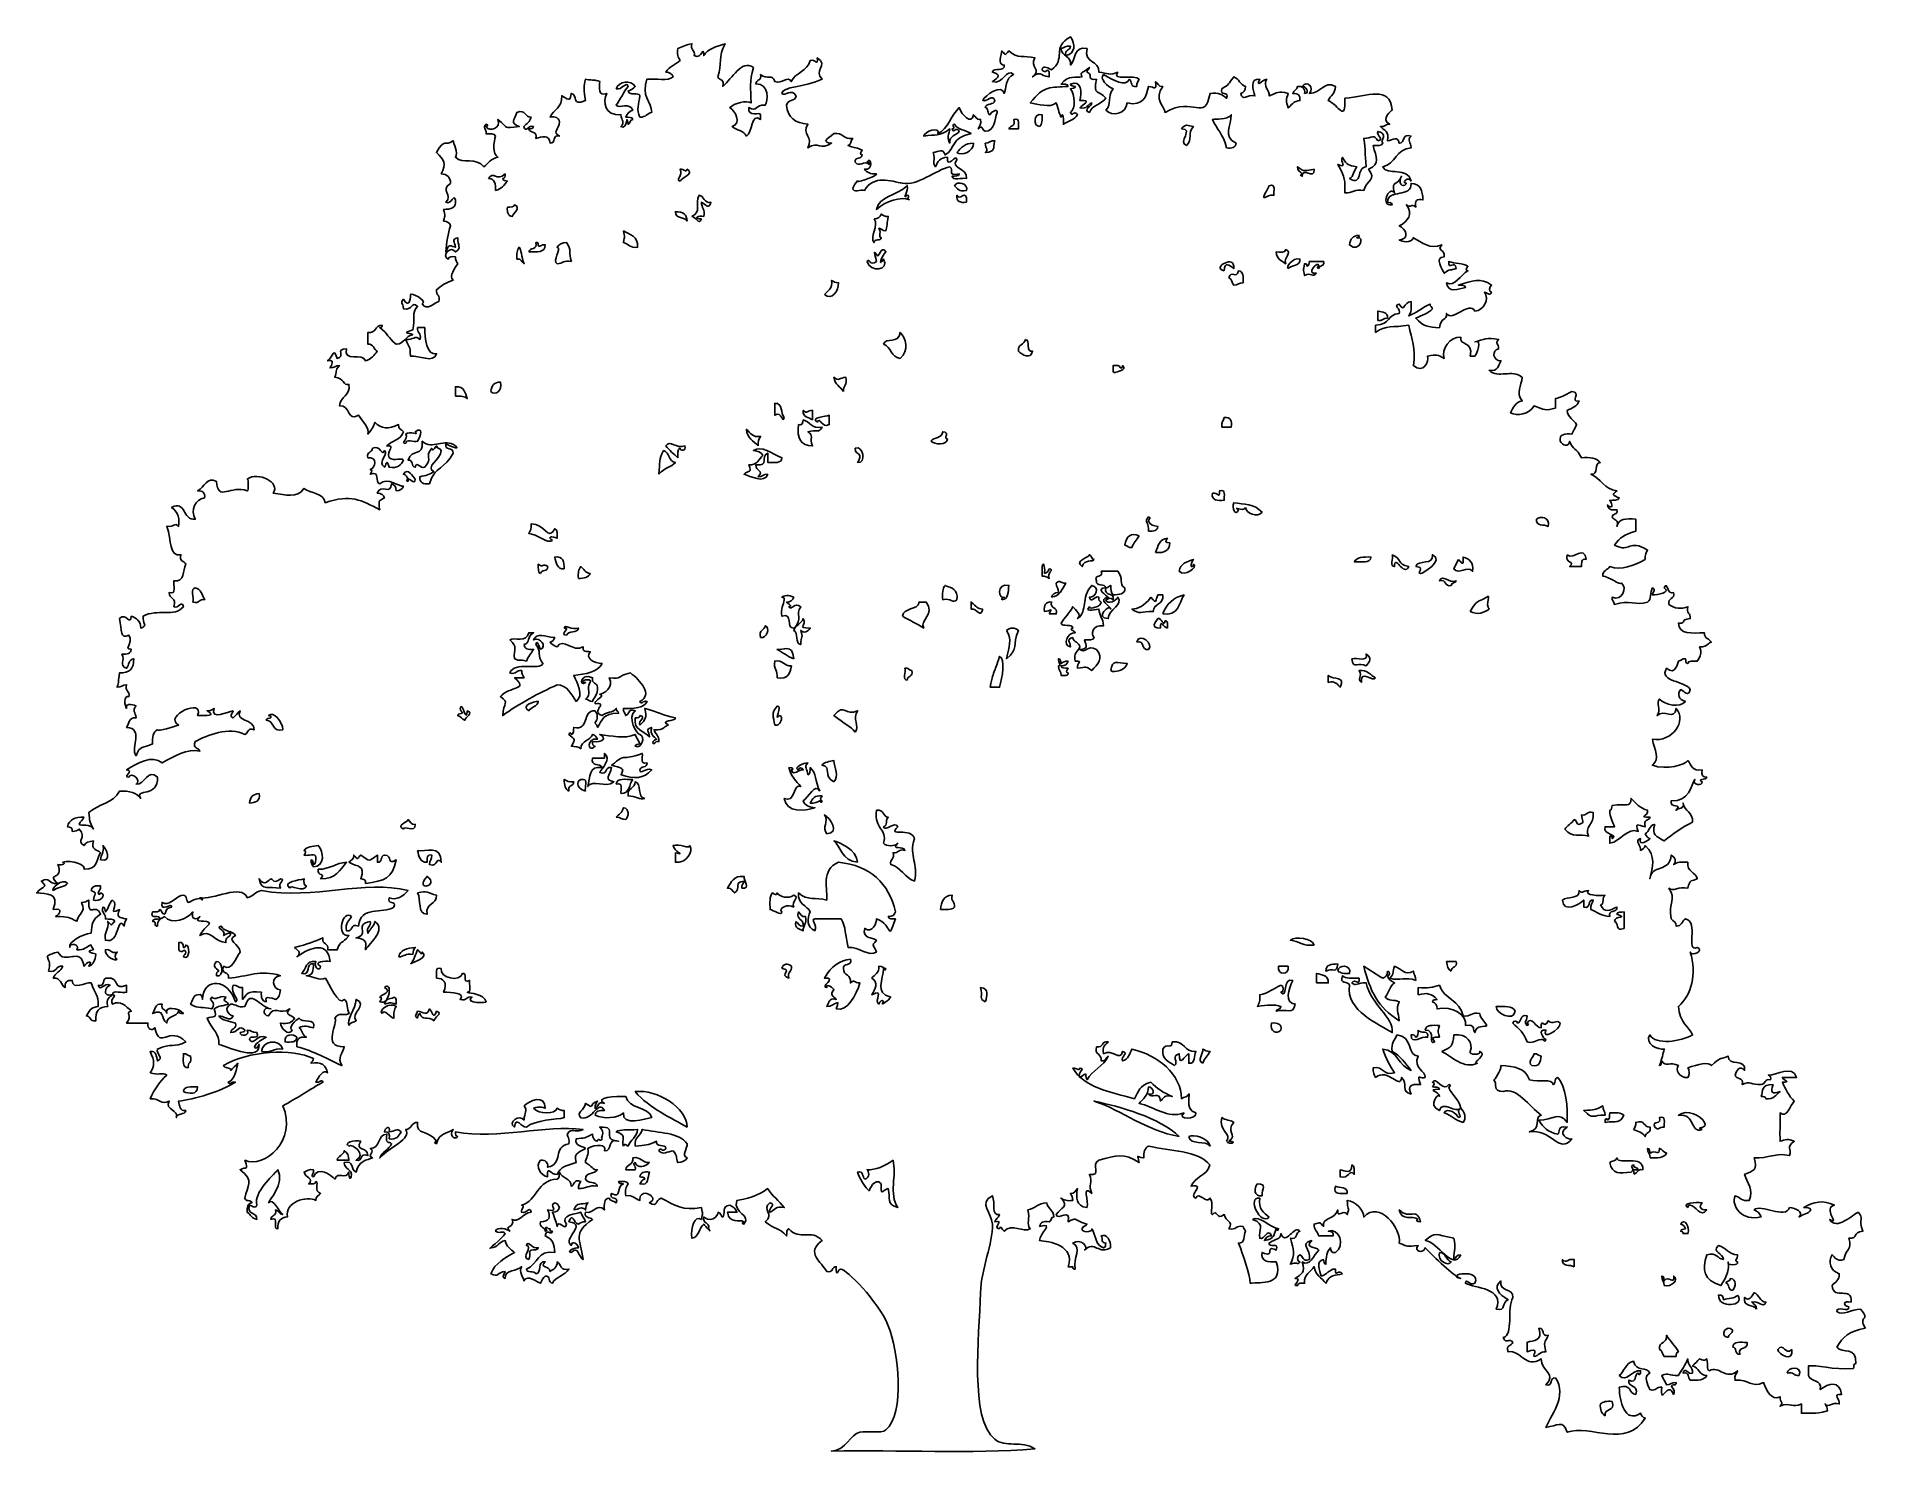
# Model space of a CAD drawing. Header units: centimetres. Extents: x -7.1 to 8.4, y -6.8 to 5.2.
import ezdxf

# ---------------------------------------------------------------- set-up
doc = ezdxf.new("R2010")
doc.units = ezdxf.units.CM
doc.header["$MEASUREMENT"] = 0
doc.layers.add('Camada 1', color=7, linetype='Continuous')

msp = doc.modelspace()

# ---------------------------------------------------------------- linework, layer by layer
at = {"layer": 'Camada 1'}
for points, knots in [([(1.61213, 5.00433), (1.59763, 5.05875), (1.65182, 5.04449), (1.65203, 5.08415), (1.65203, 5.08415), (1.61033, 5.09259), (1.59925, 5.07044), (1.57223, 5.0642), (1.57223, 5.0642), (1.57358, 4.99239), (1.66325, 5.00888), (1.65203, 4.92453), (1.65203, 4.92453), (1.69794, 4.97176), (1.6764, 5.08643), (1.79173, 5.0642), (1.79173, 5.0642), (1.76069, 4.93342), (1.89833, 4.97128), (1.89148, 4.86465), (1.89148, 4.86465), (1.96334, 4.85766), (1.98766, 4.83417), (2.05116, 4.86465), (2.05116, 4.86465), (1.98996, 4.78887), (2.19644, 4.84748), (2.23068, 4.8048), (2.23068, 4.8048), (2.22018, 4.78877), (2.20988, 4.77241), (2.21073, 4.74495), (2.21073, 4.74495), (2.15705, 4.73122), (2.17213, 4.78617), (2.15088, 4.8048), (2.15088, 4.8048), (2.11519, 4.7373), (2.01383, 4.79824), (1.93138, 4.8447), (1.93138, 4.8447), (1.89005, 4.81493), (1.97006, 4.73834), (2.01126, 4.72498), (2.01126, 4.72498), (1.96006, 4.65256), (2.00126, 4.59793), (1.95136, 4.54541), (1.95136, 4.54541), (2.00055, 4.48744), (2.12395, 4.5139), (2.13096, 4.60529), (2.13096, 4.60529), (2.26746, 4.57518), (2.29061, 4.65847), (2.31051, 4.74496), (2.31051, 4.74496), (2.36314, 4.73983), (2.37599, 4.70384), (2.37036, 4.78486), (2.37036, 4.78486), (2.39073, 4.7719), (2.39102, 4.73898), (2.43029, 4.74496), (2.43029, 4.74496), (2.35414, 4.63669), (2.44238, 4.57608), (2.45024, 4.52546), (2.45024, 4.52546), (2.69284, 4.66688), (2.78351, 4.43987), (2.82934, 4.68511), (2.82934, 4.68511), (2.90221, 4.69807), (2.93568, 4.6717), (2.96904, 4.64521), (2.96904, 4.64521), (2.99373, 4.70979), (2.9044, 4.66048), (2.92914, 4.72501), (2.92914, 4.72501), (2.9932, 4.76322), (2.98142, 4.76163), (3.02889, 4.82481), (3.02889, 4.82481), (3.07522, 4.81129), (3.08231, 4.75845), (3.12864, 4.74499), (3.12864, 4.74499), (3.12957, 4.71083), (3.1139, 4.69329), (3.08874, 4.68514), (3.08874, 4.68514), (3.1057, 4.61394), (3.13793, 4.68273), (3.20849, 4.66519), (3.20849, 4.66519), (3.19399, 4.71157), (3.15801, 4.81431), (3.24839, 4.80486), (3.24839, 4.80486), (3.21357, 4.72371), (3.26427, 4.8006), (3.30832, 4.80486), (3.30832, 4.80486), (3.26972, 4.7408), (3.33356, 4.71768), (3.32827, 4.66519), (3.32827, 4.66519), (3.3992, 4.69104), (3.40077, 4.71028), (3.48787, 4.68514), (3.48787, 4.68514), (3.46998, 4.62672), (3.46998, 4.62384), (3.48787, 4.56539), (3.48787, 4.56539), (3.5405, 4.60677), (3.53004, 4.61799), (3.58767, 4.62524), (3.58767, 4.62524), (3.59132, 4.66879), (3.57137, 4.68871), (3.52774, 4.68509), (3.52774, 4.68509), (3.53483, 4.71131), (3.56293, 4.71647), (3.56772, 4.74494), (3.56772, 4.74494), (3.61119, 4.74856), (3.63119, 4.72862), (3.62757, 4.68509), (3.62757, 4.68509), (3.67641, 4.68731), (3.6318, 4.75108), (3.60762, 4.74494), (3.60762, 4.74494), (3.64916, 4.79823), (3.71073, 4.73661), (3.66755, 4.68509), (3.66755, 4.68509), (3.76743, 4.68483), (3.79309, 4.79704), (3.88697, 4.74494), (3.88697, 4.74494), (3.88782, 4.68417), (3.84485, 4.66734), (3.82712, 4.62522), (3.82712, 4.62522), (3.91314, 4.58651), (3.97492, 4.4352), (3.96677, 4.64517), (3.96677, 4.64517), (4.16177, 4.65575), (4.34343, 4.76212), (4.36581, 4.5454), (4.36581, 4.5454), (4.36544, 4.54889), (4.25849, 4.46653), (4.34586, 4.42565), (4.34586, 4.42565), (4.31011, 4.42819), (4.30382, 4.40123), (4.26606, 4.4057), (4.26606, 4.4057), (4.29479, 4.37461), (4.34644, 4.36633), (4.32591, 4.286), (4.32591, 4.286), (4.37245, 4.29209), (4.41193, 4.32857), (4.42571, 4.26605), (4.42571, 4.26605), (4.4772, 4.26777), (4.44667, 4.35146), (4.52546, 4.3259), (4.52546, 4.3259), (4.48813, 4.28791), (4.52332, 4.27579), (4.52546, 4.22615), (4.52546, 4.22615), (4.39748, 4.22112), (4.39727, 4.08833), (4.28601, 4.0665), (4.28601, 4.0665), (4.32041, 3.9931), (4.49664, 4.06764), (4.52546, 3.94675), (4.52546, 3.94675), (4.50773, 3.98683), (4.43815, 3.93794), (4.48556, 3.9268), (4.48556, 3.9268), (4.44802, 3.87661), (4.41312, 3.9427), (4.44566, 3.98668), (4.44566, 3.98668), (4.4037, 3.89286), (4.35586, 3.9598), (4.38581, 3.84703), (4.38581, 3.84703), (4.33591, 3.91183), (4.26119, 3.72492), (4.36581, 3.74723), (4.36581, 3.74723), (4.36531, 3.76662), (4.34142, 3.76271), (4.32591, 3.76718), (4.32591, 3.76718), (4.32758, 3.88532), (4.53318, 3.79933), (4.52546, 3.92678), (4.52546, 3.92678), (4.6056, 3.92715), (4.62076, 3.86251), (4.62526, 3.78713), (4.62526, 3.78713), (4.57343, 3.79906), (4.5534, 3.77911), (4.56533, 3.72725), (4.56533, 3.72725), (4.52464, 3.76207), (4.52622, 3.71241), (4.48553, 3.74723), (4.48553, 3.74723), (4.54816, 3.66354), (4.49839, 3.60943), (4.4256, 3.5676), (4.4256, 3.5676), (4.48307, 3.54699), (4.51519, 3.45854), (4.4256, 3.44788), (4.4256, 3.44788), (4.44513, 3.43854), (4.52283, 3.41425), (4.54535, 3.46783), (4.54535, 3.46783), (4.62041, 3.42637), (4.68034, 3.36803), (4.7848, 3.40798), (4.7848, 3.40798), (4.73596, 3.36094), (4.81462, 3.37086), (4.80475, 3.30818), (4.80475, 3.30818), (4.71365, 3.30572), (4.79388, 3.19494), (4.80475, 3.16853), (4.80475, 3.16853), (4.85116, 3.21272), (4.85817, 3.18615), (4.90455, 3.20843), (4.90455, 3.20843), (4.89841, 3.28751), (4.83518, 3.1861), (4.84462, 3.26831), (4.84462, 3.26831), (4.89031, 3.24743), (4.96495, 3.25564), (5.00427, 3.22838), (5.00427, 3.22838), (4.99197, 3.21063), (4.98011, 3.19271), (5.00427, 3.18848), (5.00427, 3.18848), (4.94514, 3.15956), (4.89103, 3.04711), (4.82467, 3.08871), (4.82467, 3.08871), (4.83459, 2.99841), (4.92534, 3.03484), (4.98432, 3.04881), (4.98432, 3.04881), (4.98109, 3.0722), (4.94794, 3.06564), (4.92439, 3.06876), (4.92439, 3.06876), (5.0466, 3.10443), (5.10894, 3.1366), (5.20374, 3.06876), (5.20374, 3.06876), (5.18996, 3.05265), (5.1727, 3.0141), (5.20374, 3.00888), (5.20374, 3.00888), (5.18916, 2.97335), (5.16749, 3.00602), (5.14389, 3.00888), (5.14389, 3.00888), (5.18829, 2.94996), (5.1381, 2.85222), (5.06401, 2.84923), (5.06401, 2.84923), (5.0131, 2.93932), (4.8711, 2.75094), (4.82464, 2.82928), (4.82464, 2.82928), (4.82607, 2.76586), (4.77403, 2.797), (4.76471, 2.70956), (4.76471, 2.70956), (4.6689, 2.71641), (4.62744, 2.71871), (4.56521, 2.78938), (4.56521, 2.78938), (4.61326, 2.81452), (4.67126, 2.82968), (4.70486, 2.8692), (4.70486, 2.8692), (4.70105, 2.88534), (4.68483, 2.88907), (4.68491, 2.9091), (4.68491, 2.9091), (4.6207, 2.88018), (4.57302, 2.8347), (4.50528, 2.80933), (4.50528, 2.80933), (4.5283, 2.8329), (4.52788, 2.87984), (4.52523, 2.92903), (4.52523, 2.92903), (4.45858, 2.92501), (4.47239, 2.82833), (4.42548, 2.90908), (4.42548, 2.90908), (4.36571, 2.89596), (4.4445, 2.86643), (4.42548, 2.82926), (4.42548, 2.82926), (4.31602, 2.81902), (4.35941, 2.73877), (4.22593, 2.72949), (4.22593, 2.72949), (4.22593, 2.70954), (4.22593, 2.68959), (4.22593, 2.66964), (4.22593, 2.66964), (4.3138, 2.73571), (4.37201, 2.70882), (4.50528, 2.72949), (4.50528, 2.72949), (4.53309, 2.61199), (4.5642, 2.53468), (4.54518, 2.39027), (4.54518, 2.39027), (4.62953, 2.31949), (4.67816, 2.42292), (4.66493, 2.47009), (4.66493, 2.47009), (4.74221, 2.4825), (4.74714, 2.48663), (4.80455, 2.45014), (4.80455, 2.45014), (4.7778, 2.52581), (4.85323, 2.63575), (4.94425, 2.62974), (4.94425, 2.62974), (4.9266, 2.55256), (5.05186, 2.60328), (5.02405, 2.47009), (5.02405, 2.47009), (5.03733, 2.47009), (5.05072, 2.47009), (5.06395, 2.47009), (5.06395, 2.47009), (5.07911, 2.48861), (5.12951, 2.61519), (5.06395, 2.58984), (5.06395, 2.58984), (5.13838, 2.6072), (5.16126, 2.63077), (5.2635, 2.60979), (5.2635, 2.60979), (5.23027, 2.57013), (5.2653, 2.58442), (5.2635, 2.52994), (5.2635, 2.52994), (5.20315, 2.5242), (5.2136, 2.42437), (5.28345, 2.43019), (5.28345, 2.43019), (5.26091, 2.39283), (5.25985, 2.33407), (5.1837, 2.35037), (5.1837, 2.35037), (5.2627, 2.27602), (5.37439, 2.3636), (5.46305, 2.29052), (5.46305, 2.29052), (5.45575, 2.21522), (5.40508, 2.16429), (5.46305, 2.09097), (5.46305, 2.09097), (5.40664, 2.08092), (5.38677, 2.03419), (5.3633, 1.9912), (5.3633, 1.9912), (5.42101, 1.96091), (5.5211, 1.97588), (5.56277, 2.05105), (5.56277, 2.05105), (5.64799, 2.01491), (5.66072, 2.00824), (5.7424, 2.0311), (5.7424, 2.0311), (5.7424, 2.05772), (5.7424, 2.08433), (5.7424, 2.11095), (5.7424, 2.11095), (5.78936, 2.12407), (5.81791, 2.13553), (5.88202, 2.17083), (5.88202, 2.17083), (5.96896, 2.16723), (5.85821, 2.07598), (5.94187, 2.09101), (5.94187, 2.09101), (5.92734, 2.04571), (5.88186, 2.03135), (5.84207, 2.01116), (5.84207, 2.01116), (5.84686, 1.94938), (5.89771, 1.93366), (5.92195, 1.89141), (5.92195, 1.89141), (5.91158, 1.86191), (5.89242, 1.84111), (5.88205, 1.81161), (5.88205, 1.81161), (5.82485, 1.81553), (5.77315, 1.8141), (5.78225, 1.75173), (5.78225, 1.75173), (5.80035, 1.7172), (5.85575, 1.69664), (5.86213, 1.75173), (5.86213, 1.75173), (5.88822, 1.67537), (5.92232, 1.69606), (5.96188, 1.61208), (5.96188, 1.61208), (6.03808, 1.62176), (6.08922, 1.60642), (6.12153, 1.57218), (6.12153, 1.57218), (6.06404, 1.56977), (6.11124, 1.46275), (6.04165, 1.47238), (6.04165, 1.47238), (6.12759, 1.43857), (6.1527, 1.34395), (6.26115, 1.33273), (6.26115, 1.33273), (6.21159, 1.29767), (6.22855, 1.29624), (6.2811, 1.27288), (6.2811, 1.27288), (6.27496, 1.24579), (6.2312, 1.25632), (6.2013, 1.25293), (6.2013, 1.25293), (6.2272, 1.22115), (6.22763, 1.17266), (6.18135, 1.21303), (6.18135, 1.21303), (6.18614, 1.17792), (6.21567, 1.16752), (6.26115, 1.17313), (6.26115, 1.17313), (6.27216, 1.12892), (6.22305, 1.14471), (6.22125, 1.11325), (6.22125, 1.11325), (6.22985, 1.08195), (6.28404, 1.09618), (6.26115, 1.03345), (6.26115, 1.03345), (6.27266, 1.09512), (6.3373, 1.10362), (6.4208, 1.0933), (6.4208, 1.0933), (6.4208, 1.06007), (6.4208, 1.02678), (6.4208, 0.99353), (6.4208, 0.99353), (6.31571, 0.9558), (6.28909, 0.94559), (6.2412, 0.87383), (6.2412, 0.87383), (6.38027, 0.80678), (6.35645, 0.93087), (6.52055, 0.83393), (6.52055, 0.83393), (6.50502, 0.81618), (6.49909, 0.78887), (6.5006, 0.75411), (6.5006, 0.75411), (6.39887, 0.70162), (6.30391, 0.65875), (6.2013, 0.69426), (6.2013, 0.69426), (6.18614, 0.66285), (6.13796, 0.66444), (6.14145, 0.61444), (6.14145, 0.61444), (6.19701, 0.60902), (6.28716, 0.53562), (6.30105, 0.55456), (6.30105, 0.55456), (6.35061, 0.51651), (6.30957, 0.40108), (6.22117, 0.43484), (6.22117, 0.43484), (6.21559, 0.40261), (6.24003, 0.4005), (6.24112, 0.37496), (6.24112, 0.37496), (6.36603, 0.41597), (6.41773, 0.36088), (6.52055, 0.39491), (6.52055, 0.39491), (6.55357, 0.4151), (6.54219, 0.47966), (6.56045, 0.51466), (6.56045, 0.51466), (6.59598, 0.50005), (6.56331, 0.47839), (6.56045, 0.45481), (6.56045, 0.45481), (6.60347, 0.45357), (6.72076, 0.47817), (6.66025, 0.51466), (6.66025, 0.51466), (6.68999, 0.58046), (6.68369, 0.44793), (6.74005, 0.47476), (6.74005, 0.47476), (6.75492, 0.41332), (6.68528, 0.43642), (6.70015, 0.37499), (6.70015, 0.37499), (6.74568, 0.33956), (6.80582, 0.33289), (6.85975, 0.35504), (6.85975, 0.35504), (6.84329, 0.29863), (6.8879, 0.30334), (6.8797, 0.25527), (6.8797, 0.25527), (6.77852, 0.24643), (6.86912, 0.21939), (6.77995, 0.21537), (6.77995, 0.21537), (6.78474, 0.12041), (6.896, 0.13189), (6.99937, 0.13555), (6.99937, 0.13555), (6.99596, 0.08554), (7.04406, 0.08713), (7.0593, 0.05573), (7.0593, 0.05573), (7.02699, 0.05226), (7.03448, 0.01819), (6.9595, 0.01583), (6.9595, 0.01583), (6.98331, -0.0437), (6.965, -0.05201), (6.93955, -0.10387), (6.93955, -0.10387), (6.90796, -0.10554), (6.86348, -0.09427), (6.85967, -0.12382), (6.85967, -0.12382), (6.8403, -0.12326), (6.84424, -0.0994), (6.83972, -0.08389), (6.83972, -0.08389), (6.80755, -0.07831), (6.8054, -0.10275), (6.77987, -0.10387), (6.77987, -0.10387), (6.7745, -0.11758), (6.7569, -0.23066), (6.68012, -0.16375), (6.68012, -0.16375), (6.60977, -0.28125), (6.84228, -0.26718), (6.87962, -0.34332), (6.87962, -0.34332), (6.8616, -0.41007), (6.83501, -0.36076), (6.79982, -0.34332), (6.79982, -0.34332), (6.77072, -0.38256), (6.77823, -0.42841), (6.83972, -0.44309), (6.83972, -0.44309), (6.78889, -0.50275), (6.66954, -0.47219), (6.62022, -0.42314), (6.62022, -0.42314), (6.58847, -0.45291), (6.63895, -0.5127), (6.60027, -0.56279), (6.60027, -0.56279), (6.65575, -0.50397), (6.75243, -0.60967), (6.75995, -0.50294), (6.75995, -0.50294), (6.85655, -0.60465), (6.72547, -0.79258), (6.5604, -0.76234), (6.5604, -0.76234), (6.57863, -0.85701), (6.62739, -0.9244), (6.5604, -0.98184), (6.5604, -0.98184), (6.68467, -1.02452), (6.83345, -0.97993), (6.8597, -0.94194), (6.8597, -0.94194), (6.88894, -0.97922), (6.89788, -1.03671), (6.97945, -1.02174), (6.97945, -1.02174), (6.9726, -1.06182), (6.98352, -1.08416), (7.01935, -1.08162), (7.01935, -1.08162), (7.01879, -1.10099), (6.9949, -1.09705), (6.97945, -1.10157), (6.97945, -1.10157), (6.9568, -1.10535), (6.96836, -1.1216), (6.97945, -1.12152), (6.97945, -1.12152), (6.98739, -1.16023), (6.88857, -1.15062), (6.9196, -1.10157), (6.9196, -1.10157), (6.887, -1.1474), (6.871, -1.29699), (6.72005, -1.28114), (6.72005, -1.28114), (6.70047, -1.35353), (6.8248, -1.29791), (6.75995, -1.36096), (6.75995, -1.36096), (6.77855, -1.33966), (6.83353, -1.35474), (6.8198, -1.30108), (6.8198, -1.30108), (6.82903, -1.37167), (6.90381, -1.37672), (6.89968, -1.46073), (6.89968, -1.46073), (6.81139, -1.50542), (6.73373, -1.5608), (6.66023, -1.62035), (6.66023, -1.62035), (6.59639, -1.58196), (6.55157, -1.56884), (6.58035, -1.48068), (6.58035, -1.48068), (6.5336, -1.48706), (6.53574, -1.54241), (6.50055, -1.5605), (6.50055, -1.5605), (6.50941, -1.57823), (6.51807, -1.59619), (6.54045, -1.6004), (6.54045, -1.6004), (6.52794, -1.61691), (6.43962, -1.67041), (6.46065, -1.6004), (6.46065, -1.6004), (6.4021, -1.61728), (6.47258, -1.66459), (6.46065, -1.70015), (6.46065, -1.70015), (6.47838, -1.69131), (6.49632, -1.68263), (6.50055, -1.66025), (6.50055, -1.66025), (6.59485, -1.74682), (6.56053, -1.8435), (6.54045, -1.9396), (6.54045, -1.9396), (6.55347, -1.81286), (6.70605, -1.89348), (6.72005, -1.74005), (6.72005, -1.74005), (6.7523, -1.75966), (6.76596, -1.79328), (6.74, -1.81985), (6.74, -1.81985), (6.7636, -1.79688), (6.81051, -1.79725), (6.8597, -1.7999), (6.8597, -1.7999), (6.84827, -1.88457), (6.9264, -1.87957), (6.93958, -1.93957), (6.93958, -1.93957), (6.89598, -1.96084), (6.87544, -1.94108), (6.8597, -2.01937), (6.8597, -2.01937), (6.78363, -2.00162), (6.73236, -2.05194), (6.7001, -2.01937), (6.7001, -2.01937), (6.76701, -2.11666), (6.68909, -2.1347), (6.72005, -2.27877), (6.72005, -2.27877), (6.73299, -2.29912), (6.76596, -2.29943), (6.76003, -2.33865), (6.76003, -2.33865), (6.81001, -2.34209), (6.80845, -2.29396), (6.83983, -2.27877), (6.83983, -2.27877), (6.95982, -2.30303), (6.83218, -2.5665), (6.93963, -2.51822), (6.93963, -2.51822), (6.99969, -2.54341), (6.89523, -2.59976), (6.87973, -2.55815), (6.87973, -2.55815), (6.93736, -2.74275), (6.89124, -2.91857), (6.77998, -3.01707), (6.77998, -3.01707), (6.78593, -3.15145), (6.87499, -3.19032), (6.89973, -3.25652), (6.89973, -3.25652), (6.80371, -3.31161), (6.583, -3.34706), (6.54053, -3.25652), (6.54053, -3.25652), (6.48947, -3.32796), (6.61173, -3.38831), (6.66028, -3.37624), (6.66028, -3.37624), (6.64832, -3.4263), (6.64419, -3.4431), (6.6203, -3.51594), (6.6203, -3.51594), (6.63967, -3.51538), (6.6358, -3.49149), (6.64033, -3.47601), (6.64033, -3.47601), (6.66793, -3.53475), (6.71333, -3.47813), (6.77995, -3.51594), (6.77995, -3.51594), (6.75021, -3.54803), (6.7894, -3.62373), (6.85975, -3.61569), (6.85975, -3.61569), (6.87454, -3.61376), (6.87454, -3.53782), (6.85975, -3.53589), (6.85975, -3.53589), (6.94455, -3.50086), (7.03805, -3.48393), (7.0593, -3.51594), (7.0593, -3.51594), (7.14174, -3.43873), (7.11343, -3.47096), (7.19895, -3.43606), (7.19895, -3.43606), (7.19723, -3.5243), (7.35418, -3.45379), (7.33857, -3.55581), (7.33857, -3.55581), (7.29719, -3.5126), (7.27057, -3.5547), (7.25877, -3.59571), (7.25877, -3.59571), (7.26684, -3.63413), (7.33613, -3.61143), (7.31862, -3.67551), (7.31862, -3.67551), (7.38405, -3.64305), (7.39493, -3.68001), (7.4783, -3.67551), (7.4783, -3.67551), (7.51791, -3.67527), (7.50367, -3.62106), (7.5581, -3.63561), (7.5581, -3.63561), (7.56133, -3.61238), (7.55373, -3.60008), (7.53815, -3.59571), (7.53815, -3.59571), (7.60985, -3.59849), (7.73698, -3.5052), (7.7776, -3.61566), (7.7776, -3.61566), (7.7377, -3.61566), (7.6978, -3.61566), (7.6579, -3.61566), (7.6579, -3.61566), (7.66182, -3.64241), (7.74077, -3.65281), (7.6579, -3.65556), (7.6579, -3.65556), (7.68436, -3.71549), (7.71296, -3.77341), (7.75765, -3.81516), (7.75765, -3.81516), (7.72077, -3.85003), (7.69738, -3.96439), (7.6379, -3.91496), (7.6379, -3.91496), (7.63827, -4.05911), (7.63589, -4.05604), (7.6379, -4.15441), (7.6379, -4.15441), (7.68174, -4.14155), (7.70426, -4.12811), (7.75765, -4.15441), (7.75765, -4.15441), (7.68164, -4.2086), (7.73807, -4.21182), (7.71775, -4.27416), (7.71775, -4.27416), (7.59998, -4.24678), (7.54357, -4.30162), (7.41845, -4.29411), (7.41845, -4.29411), (7.45491, -4.39764), (7.40758, -4.40492), (7.33857, -4.43373), (7.33857, -4.43373), (7.36625, -4.5148), (7.41273, -4.55843), (7.37847, -4.65323), (7.37847, -4.65323), (7.31568, -4.66278), (7.30044, -4.62484), (7.25869, -4.6133), (7.25869, -4.6133), (7.22181, -4.70403), (7.31939, -4.83158), (7.47819, -4.79287), (7.47819, -4.79287), (7.46705, -4.76414), (7.4471, -4.74419), (7.41834, -4.73299), (7.41834, -4.73299), (7.4739, -4.67698), (7.68568, -4.81678), (7.71764, -4.71304), (7.71764, -4.71304), (7.76868, -4.72037), (7.84297, -4.74765), (7.79752, -4.79286), (7.79752, -4.79286), (7.82734, -4.7695), (7.87909, -4.76804), (7.89727, -4.73298), (7.89727, -4.73298), (7.89404, -4.70962), (7.86094, -4.71615), (7.83742, -4.71303), (7.83742, -4.71303), (7.92452, -4.66242), (7.99871, -4.64604), (8.09682, -4.69308), (8.09682, -4.69308), (7.99122, -4.71163), (8.15087, -4.87207), (8.05692, -4.8128), (8.05692, -4.8128), (8.10669, -4.91461), (8.2589, -4.76729), (8.29632, -4.75295), (8.29632, -4.75295), (8.35043, -4.80499), (8.29473, -4.80671), (8.33627, -4.91257), (8.33627, -4.91257), (8.24147, -4.92217), (8.30595, -4.97538), (8.21652, -4.97242), (8.21652, -4.97242), (8.25412, -5.06939), (8.18734, -5.0605), (8.17662, -5.15199), (8.17662, -5.15199), (8.11299, -5.16906), (8.1009, -5.13461), (8.07682, -5.11209), (8.07682, -5.11209), (8.04393, -5.1708), (8.05872, -5.24443), (8.13675, -5.27169), (8.13675, -5.27169), (8.14175, -5.32998), (8.09915, -5.34056), (8.07682, -5.37149), (8.07682, -5.37149), (8.08748, -5.50497), (8.24957, -5.36567), (8.23647, -5.51114), (8.23647, -5.51114), (8.16691, -5.49405), (8.16733, -5.54257), (8.21652, -5.55112), (8.21652, -5.55112), (8.22546, -5.60663), (8.10778, -5.53546), (8.11672, -5.59102), (8.11672, -5.59102), (8.16334, -5.63055), (8.24213, -5.57033), (8.31627, -5.57107), (8.31627, -5.57107), (8.40742, -5.67108), (8.29201, -5.622), (8.35617, -5.73064), (8.35617, -5.73064), (8.21295, -5.75988), (8.16919, -5.80107), (8.11672, -5.89026), (8.11672, -5.89026), (8.16104, -5.94926), (8.2891, -5.88007), (8.27632, -6.02993), (8.27632, -6.02993), (8.25695, -6.03051), (8.26087, -6.05432), (8.25637, -6.06983), (8.25637, -6.06983), (8.08164, -6.08563), (7.94157, -6.03686), (7.87727, -6.04988), (7.87727, -6.04988), (7.87727, -6.07652), (7.87727, -6.10309), (7.87727, -6.12973), (7.87727, -6.12973), (7.89373, -6.18643), (7.99239, -6.161), (7.97707, -6.24945), (7.97707, -6.24945), (8.04859, -6.19447), (8.13759, -6.16941), (8.15662, -6.28935), (8.15662, -6.28935), (8.07518, -6.28329), (8.14598, -6.33105), (8.13667, -6.36923), (8.13667, -6.36923), (8.06767, -6.35301), (8.05245, -6.40648), (8.01692, -6.36923), (8.01692, -6.36923), (8.0275, -6.38524), (8.0378, -6.40162), (8.03687, -6.42908), (8.03687, -6.42908), (7.90453, -6.45975), (7.93612, -6.4412), (7.81745, -6.44903), (7.81745, -6.44903), (7.81745, -6.42244), (7.81745, -6.39585), (7.81745, -6.36923), (7.81745, -6.36923), (7.74294, -6.40799), (7.72588, -6.35092), (7.63785, -6.38918), (7.63785, -6.38918), (7.67108, -6.34952), (7.63605, -6.36381), (7.63785, -6.3093), (7.63785, -6.3093), (7.56305, -6.34576), (7.52501, -6.25797), (7.4982, -6.18958), (7.4982, -6.18958), (7.38988, -6.23744), (7.37821, -6.15894), (7.25875, -6.16963), (7.25875, -6.16963), (7.25031, -6.12793), (7.27243, -6.11682), (7.2787, -6.08983), (7.2787, -6.08983), (7.18239, -6.17751), (7.12699, -6.04093), (7.03925, -6.08983), (7.03925, -6.08983), (7.01702, -6.0716), (7.03295, -6.05268), (7.0193, -5.99006), (7.0193, -5.99006), (6.99305, -6.01398), (6.98789, -5.99784), (6.95945, -5.99006), (6.95945, -5.99006), (6.939, -6.00951), (6.91905, -6.02946), (6.8996, -6.04991), (6.8996, -6.04991), (6.95331, -6.06272), (6.95551, -6.12693), (7.0193, -6.12976), (7.0193, -6.12976), (7.00006, -6.17032), (6.94265, -6.17286), (6.8796, -6.16966), (6.8796, -6.16966), (6.85835, -6.15106), (6.87346, -6.09605), (6.81975, -6.10981), (6.81975, -6.10981), (6.83293, -6.05001), (6.86243, -6.12886), (6.89963, -6.10981), (6.89963, -6.10981), (6.90484, -6.05136), (6.85452, -6.04851), (6.85968, -5.99009), (6.85968, -5.99009), (6.83835, -6.04192), (6.80719, -6.08388), (6.77988, -6.12974), (6.77988, -6.12974), (6.69717, -6.13511), (6.70215, -6.10352), (6.64023, -6.12974), (6.64023, -6.12974), (6.6506, -6.15927), (6.66976, -6.18004), (6.68013, -6.20962), (6.68013, -6.20962), (6.71595, -6.21211), (6.72217, -6.18512), (6.76001, -6.18959), (6.76001, -6.18959), (6.76366, -6.2066), (6.7522, -6.20845), (6.73998, -6.20962), (6.73998, -6.20962), (6.68857, -6.21441), (6.76744, -6.24394), (6.73998, -6.28942), (6.73998, -6.28942), (6.68878, -6.1634), (6.62494, -6.40102), (6.64023, -6.22957), (6.64023, -6.22957), (6.59218, -6.22134), (6.59684, -6.26595), (6.54043, -6.24952), (6.54043, -6.24952), (6.51977, -6.19846), (6.48082, -6.14043), (6.54043, -6.10985), (6.54043, -6.10985), (6.51762, -6.04982), (6.42303, -6.10474), (6.40081, -6.01008), (6.40081, -6.01008), (6.33403, -6.02307), (6.32617, -6.09506), (6.28106, -6.1298), (6.28106, -6.1298), (6.34154, -6.19542), (6.38853, -6.07871), (6.46066, -6.0899), (6.46066, -6.0899), (6.46624, -6.12554), (6.4418, -6.13083), (6.44071, -6.10985), (6.44071, -6.10985), (6.40216, -6.11789), (6.43894, -6.20124), (6.36083, -6.1697), (6.36083, -6.1697), (6.35318, -6.23722), (6.44912, -6.20113), (6.42076, -6.28942), (6.42076, -6.28942), (6.36112, -6.28251), (6.38316, -6.19404), (6.28106, -6.22957), (6.28106, -6.22957), (6.2832, -6.34562), (6.32781, -6.53702), (6.46066, -6.44904), (6.46066, -6.44904), (6.46947, -6.46679), (6.47818, -6.48476), (6.50056, -6.48897), (6.50056, -6.48897), (6.34239, -6.75123), (6.03603, -6.5398), (5.84206, -6.60872), (5.84206, -6.60872), (5.80952, -6.50125), (5.75655, -6.55324), (5.66251, -6.56879), (5.66251, -6.56879), (5.6904, -6.48841), (5.85312, -6.29518), (5.74239, -6.14977), (5.74239, -6.14977), (5.68984, -6.14387), (5.72659, -6.22721), (5.66251, -6.2097), (5.66251, -6.2097), (5.75731, -6.11337), (5.62433, -6.09725), (5.62261, -5.9902), (5.62261, -5.9902), (5.49249, -6.07788), (5.45251, -5.91082), (5.34326, -5.93027), (5.34326, -5.93027), (5.32037, -5.86751), (5.37459, -5.8818), (5.38316, -5.85047), (5.38316, -5.85047), (5.35342, -5.80745), (5.32683, -5.87227), (5.30328, -5.81057), (5.30328, -5.81057), (5.39149, -5.78242), (5.33159, -5.56967), (5.38316, -5.47132), (5.38316, -5.47132), (5.39038, -5.38422), (5.26391, -5.43094), (5.28336, -5.33167), (5.28336, -5.33167), (5.2138, -5.38951), (5.26677, -5.44309), (5.34329, -5.49127), (5.34329, -5.49127), (5.29453, -5.50241), (5.32506, -5.59279), (5.24349, -5.57115), (5.24349, -5.57115), (5.31834, -5.39039), (5.06416, -5.39451), (4.98409, -5.35165), (4.98409, -5.35165), (4.98888, -5.30021), (5.01841, -5.37903), (5.06389, -5.35165), (5.06389, -5.35165), (5.1203, -5.22113), (4.80235, -5.28101), (4.94414, -5.31175), (4.94414, -5.31175), (4.9031, -5.30286), (4.76203, -5.17126), (4.64484, -5.05235), (4.64484, -5.05235), (4.63219, -5.10696), (4.54038, -5.08085), (4.58499, -5.0324), (4.58499, -5.0324), (4.48569, -5.04531), (4.50011, -5.04208), (4.42534, -5.01237), (4.42534, -5.01237), (4.44643, -4.89225), (4.25789, -4.64693), (4.12604, -4.79295), (4.12604, -4.79295), (4.12712, -4.739), (4.06204, -4.65997), (3.98639, -4.65328), (3.98639, -4.65328), (3.98819, -4.72781), (4.00877, -4.71011), (3.98639, -4.773), (3.98639, -4.773), (3.9567, -4.71741), (3.89723, -4.81515), (3.90651, -4.73307), (3.90651, -4.73307), (3.88399, -4.81935), (3.77123, -4.79668), (3.78684, -4.87274), (3.78684, -4.87274), (3.74837, -4.83578), (3.77104, -4.8362), (3.70696, -4.85279), (3.70696, -4.85279), (3.70389, -4.9024), (3.73834, -4.91454), (3.74686, -4.95256), (3.74686, -4.95256), (3.78684, -4.95256), (3.82674, -4.95256), (3.86661, -4.95256), (3.86661, -4.95256), (3.87397, -4.91859), (3.85111, -4.91491), (3.82671, -4.91266), (3.82671, -4.91266), (3.91386, -4.87459), (3.97728, -5.03627), (3.88656, -5.09223), (3.88656, -5.09223), (3.85267, -5.09953), (3.84896, -5.07665), (3.84666, -5.05233), (3.84666, -5.05233), (3.81578, -5.0813), (3.80478, -5.13012), (3.80676, -5.19198), (3.80676, -5.19198), (3.78739, -5.1914), (3.79131, -5.16756), (3.78681, -5.15205), (3.78681, -5.15205), (3.7186, -5.16266), (3.75628, -5.24823), (3.76686, -5.29172), (3.76686, -5.29172), (3.81869, -5.2837), (3.82705, -5.23216), (3.88653, -5.23184), (3.88653, -5.23184), (3.88317, -5.31074), (3.9172, -5.22544), (3.94646, -5.27177), (3.94646, -5.27177), (3.88304, -5.29185), (3.84116, -5.27264), (3.80681, -5.35159), (3.80681, -5.35159), (3.77048, -5.30804), (3.71651, -5.28219), (3.70701, -5.21192), (3.70701, -5.21192), (3.68169, -5.25976), (3.61949, -5.27076), (3.62713, -5.35159), (3.62713, -5.35159), (3.59882, -5.34984), (3.57064, -5.34828), (3.56728, -5.37154), (3.56728, -5.37154), (3.50494, -5.37765), (3.61797, -5.31391), (3.54733, -5.31166), (3.54733, -5.31166), (3.60538, -5.26943), (3.63398, -5.2648), (3.60718, -5.17204), (3.60718, -5.17204), (3.6669, -5.21715), (3.70907, -5.1114), (3.74683, -5.07224), (3.74683, -5.07224), (3.72479, -5.03917), (3.62028, -5.05729), (3.68698, -4.99242), (3.68698, -4.99242), (3.57414, -5.02068), (3.68619, -5.05986), (3.66703, -5.15204), (3.66703, -5.15204), (3.60424, -5.17493), (3.61853, -5.12071), (3.58723, -5.11214), (3.58723, -5.11214), (3.56178, -5.11664), (3.56106, -5.1717), (3.58723, -5.17202), (3.58723, -5.17202), (3.56985, -5.20208), (3.55736, -5.16654), (3.50735, -5.19197), (3.50735, -5.19197), (3.54825, -5.11005), (3.53624, -5.06746), (3.50735, -4.97247), (3.50735, -4.97247), (3.57141, -4.98996), (3.54876, -4.92074), (3.58723, -4.91262), (3.58723, -4.91262), (3.54799, -4.85081), (3.4601, -5.04449), (3.42758, -4.93257), (3.42758, -4.93257), (3.42179, -4.99147), (3.38739, -4.96877), (3.32783, -5.01239), (3.32783, -5.01239), (3.31989, -5.06023), (3.41864, -5.00133), (3.38768, -5.07224), (3.38768, -5.07224), (3.2855, -5.0202), (3.38533, -5.14431), (3.26793, -5.09219), (3.26793, -5.09219), (3.25462, -5.17207), (3.32069, -5.17241), (3.38768, -5.17207), (3.38768, -5.17207), (3.45388, -5.37691), (3.25698, -5.34013), (3.16818, -5.35164), (3.16818, -5.35164), (3.16276, -5.26512), (3.11219, -5.11952), (3.06843, -5.01242), (3.06843, -5.01242), (3.12891, -5.01972), (3.10981, -4.94744), (3.12828, -4.91265), (3.12828, -4.91265), (3.12442, -4.89646), (3.10825, -4.89275), (3.10833, -4.87272), (3.10833, -4.87272), (3.04726, -4.85822), (3.04957, -4.90712), (2.98858, -4.89267), (2.98858, -4.89267), (3.02763, -4.82068), (2.96191, -4.83856), (2.94868, -4.773), (2.94868, -4.773), (2.88354, -4.82668), (2.89097, -4.71815), (2.84888, -4.773), (2.84888, -4.773), (2.82658, -4.76234), (2.86425, -4.6768), (2.82893, -4.6333), (2.82893, -4.6333), (2.79533, -4.69198), (2.73926, -4.57104), (2.70918, -4.6333), (2.70918, -4.6333), (2.6397, -4.60962), (2.80178, -4.51104), (2.66928, -4.53355), (2.66928, -4.53355), (2.70161, -4.45275), (2.80543, -4.44346), (2.82893, -4.35395), (2.82893, -4.35395), (2.72834, -4.22835), (2.49132, -4.23928), (2.31008, -4.19433), (2.31008, -4.19433), (2.28047, -4.21129), (2.26716, -4.24455), (2.27018, -4.2941), (2.27018, -4.2941), (2.19626, -4.28381), (2.21999, -4.2601), (2.23028, -4.334), (2.23028, -4.334), (2.10209, -4.24748), (2.04325, -4.27285), (1.89108, -4.31405), (1.89108, -4.31405), (1.81536, -4.34903), (1.9269, -4.44716), (1.8112, -4.43383), (1.8112, -4.43383), (1.84194, -4.50421), (1.8004, -4.52307), (1.83115, -4.5934), (1.83115, -4.5934), (1.74148, -4.51254), (1.81263, -4.66402), (1.79125, -4.71315), (1.79125, -4.71315), (1.69801, -4.70103), (1.69674, -4.62774), (1.71137, -4.55358), (1.71137, -4.55358), (1.69113, -4.56652), (1.69079, -4.59941), (1.65152, -4.59348), (1.65152, -4.59348), (1.6621, -4.60949), (1.67232, -4.62587), (1.67147, -4.65336), (1.67147, -4.65336), (1.62519, -4.65971), (1.5949, -4.65013), (1.57167, -4.63338), (1.57167, -4.63338), (1.64731, -4.71524), (1.56775, -4.70603), (1.53177, -4.77308), (1.53177, -4.77308), (1.54193, -4.82774), (1.65917, -4.71133), (1.63157, -4.83293), (1.63157, -4.83293), (1.71909, -4.79195), (1.65446, -4.81081), (1.79114, -4.85288), (1.79114, -4.85288), (1.78622, -4.87455), (1.75145, -4.8664), (1.75124, -4.89278), (1.75124, -4.89278), (1.73693, -4.92517), (1.84535, -4.92517), (1.83104, -4.89278), (1.83104, -4.89278), (1.86787, -4.94255), (1.85993, -5.03685), (1.93084, -5.05243), (1.93084, -5.05243), (1.95029, -5.05182), (1.94634, -5.02798), (1.95079, -5.01245), (1.95079, -5.01245), (1.90346, -5.00666), (1.93092, -4.98583), (1.91089, -4.9526), (1.91089, -4.9526), (1.95386, -4.93135), (1.99569, -4.98932), (1.99074, -5.0524), (1.99074, -5.0524), (1.89372, -5.11775), (1.85189, -4.98625), (1.77124, -5.07235), (1.77124, -5.07235), (1.81098, -5.04676), (1.73756, -4.97091), (1.67144, -5.01242), (1.67144, -5.01242), (1.75473, -5.05272), (1.67059, -5.13632), (1.69139, -5.23192), (1.69139, -5.23192), (1.67443, -5.23565), (1.67258, -5.22414), (1.67144, -5.21197), (1.67144, -5.21197), (1.65813, -5.21197), (1.64485, -5.21197), (1.63154, -5.21197), (1.63154, -5.21197), (1.69933, -5.03557), (1.46644, -4.99543), (1.39209, -4.99247), (1.39209, -4.99247), (1.38981, -4.92884), (1.52335, -4.83568), (1.39209, -4.87275), (1.39209, -4.87275), (1.39688, -4.83764), (1.42641, -4.82727), (1.47197, -4.83282), (1.47197, -4.83282), (1.49364, -4.82787), (1.48549, -4.79313), (1.51187, -4.79292), (1.51187, -4.79292), (1.51153, -4.73336), (1.45996, -4.72508), (1.45194, -4.6732), (1.45194, -4.6732), (1.37995, -4.67431), (1.35542, -4.72294), (1.29237, -4.73305), (1.29237, -4.73305), (1.31388, -4.81594), (1.27578, -4.8428), (1.31232, -4.89267), (1.31232, -4.89267), (1.25869, -4.93135), (1.15338, -4.83684), (1.09285, -4.91265), (1.09285, -4.91265), (1.07414, -4.90133), (1.06261, -4.85714), (1.05292, -4.89267), (1.05292, -4.89267), (0.9855, -4.8846), (1.10597, -4.81536), (1.01302, -4.83282), (1.01302, -4.83282), (1.02003, -4.80657), (1.04813, -4.80141), (1.05292, -4.77297), (1.05292, -4.77297), (0.97913, -4.77964), (1.0231, -4.68105), (0.99307, -4.61329), (0.99307, -4.61329), (0.87253, -4.67557), (0.98913, -4.75931), (0.99307, -4.85274), (0.99307, -4.85274), (1.00003, -5.02049), (0.89877, -5.22324), (0.89327, -5.43144), (0.89327, -5.43144), (0.88332, -5.8072), (0.79855, -6.49546), (1.01302, -6.66855), (1.01302, -6.66855), (1.10078, -6.73948), (1.24167, -6.67636), (1.35227, -6.74843), (1.35227, -6.74843), (0.82011, -6.79494), (0.20154, -6.75507), (-0.36382, -6.76838), (-0.36382, -6.76838), (-0.23936, -6.75938), (-0.20502, -6.62767), (-0.12437, -6.60876), (-0.12437, -6.60876), (-0.06449, -6.59463), (0.05454, -6.62228), (0.09513, -6.58881), (0.09513, -6.58881), (0.25668, -6.45557), (0.202, -5.91875), (0.11508, -5.71082), (0.11508, -5.71082), (0.02385, -5.49259), (-0.23637, -5.23864), (-0.28399, -5.23192), (-0.28399, -5.23192), (-0.30786, -5.22856), (-0.32585, -5.32066), (-0.32389, -5.21197), (-0.32389, -5.21197), (-0.36355, -5.21226), (-0.34926, -5.26642), (-0.40369, -5.25187), (-0.40369, -5.25187), (-0.45055, -5.17056), (-0.58358, -5.0959), (-0.44359, -4.99247), (-0.44359, -4.99247), (-0.53469, -4.88595), (-0.63266, -5.00009), (-0.72294, -4.8927), (-0.72294, -4.8927), (-0.74633, -4.89595), (-0.73977, -4.92905), (-0.74289, -4.95258), (-0.74289, -4.95258), (-0.80406, -4.8813), (-0.84526, -4.89982), (-0.92249, -4.83283), (-0.92249, -4.83283), (-0.83759, -4.77092), (-0.96048, -4.72819), (-0.88259, -4.67323), (-0.88259, -4.67323), (-0.82282, -4.68633), (-0.90167, -4.71588), (-0.88259, -4.75303), (-0.88259, -4.75303), (-0.84708, -4.73538), (-0.83187, -4.69736), (-0.76284, -4.71313), (-0.76284, -4.71313), (-0.80631, -4.65683), (-0.86404, -4.61476), (-0.90249, -4.55356), (-0.90249, -4.55356), (-0.97239, -4.61375), (-1.09704, -4.64378), (-1.16189, -4.65333), (-1.16189, -4.65333), (-1.19705, -4.77091), (-1.03542, -4.76673), (-1.10204, -4.85285), (-1.10204, -4.85285), (-1.12469, -4.84901), (-1.11313, -4.83282), (-1.10204, -4.8329), (-1.10204, -4.8329), (-1.1435, -4.80829), (-1.22221, -4.85645), (-1.24169, -4.75302), (-1.24169, -4.75302), (-1.21507, -4.75302), (-1.18846, -4.75302), (-1.16189, -4.75302), (-1.16189, -4.75302), (-1.17306, -4.72434), (-1.19301, -4.70434), (-1.22174, -4.69317), (-1.22174, -4.69317), (-1.2923, -4.69923), (-1.25648, -4.76868), (-1.28159, -4.79297), (-1.28159, -4.79297), (-1.28977, -4.80083), (-1.30485, -4.74471), (-1.32152, -4.75302), (-1.32152, -4.75302), (-1.3058, -4.74516), (-1.3551, -4.86026), (-1.44124, -4.79297), (-1.44124, -4.79297), (-1.45611, -4.85438), (-1.38647, -4.83131), (-1.40134, -4.89272), (-1.40134, -4.89272), (-1.35895, -4.94132), (-1.42984, -4.87049), (-1.44124, -4.85282), (-1.44124, -4.85282), (-1.48408, -4.88314), (-1.4772, -4.9632), (-1.54104, -4.97254), (-1.54104, -4.97254), (-1.554, -4.88263), (-1.51604, -4.77267), (-1.46119, -4.81292), (-1.46119, -4.81292), (-1.44725, -4.75151), (-1.44725, -4.77461), (-1.46119, -4.71315), (-1.46119, -4.71315), (-1.61589, -4.74501), (-1.68926, -4.69275), (-1.80044, -4.63333), (-1.80044, -4.63333), (-1.85669, -4.65442), (-1.82531, -4.71241), (-1.90019, -4.67326), (-1.90019, -4.67326), (-1.84656, -4.64558), (-1.87087, -4.61669), (-1.92014, -4.59344), (-1.92014, -4.59344), (-1.96366, -4.58979), (-1.98361, -4.60974), (-1.97999, -4.65332), (-1.97999, -4.65332), (-2.02171, -4.64184), (-2.03695, -4.60379), (-2.09969, -4.61339), (-2.09969, -4.61339), (-2.10604, -4.56711), (-2.09649, -4.53674), (-2.07974, -4.51364), (-2.07974, -4.51364), (-2.0859, -4.48655), (-2.12969, -4.49708), (-2.15954, -4.49364), (-2.15954, -4.49364), (-2.15898, -4.51306), (-2.13512, -4.50914), (-2.11964, -4.51364), (-2.11964, -4.51364), (-2.18184, -4.53237), (-2.13139, -4.64956), (-2.21941, -4.59344), (-2.21941, -4.59344), (-2.24407, -4.658), (-2.15483, -4.60868), (-2.17951, -4.67326), (-2.17951, -4.67326), (-2.19557, -4.65611), (-2.23415, -4.66138), (-2.23936, -4.63333), (-2.23936, -4.63333), (-2.28294, -4.63629), (-2.2822, -4.68363), (-2.27926, -4.7331), (-2.27926, -4.7331), (-2.34281, -4.67193), (-2.36276, -4.76689), (-2.43891, -4.75308), (-2.43891, -4.75308), (-2.45264, -4.80671), (-2.39766, -4.79163), (-2.37906, -4.81293), (-2.37906, -4.81293), (-2.54911, -4.93517), (-2.48275, -4.97168), (-2.45886, -5.15215), (-2.45886, -5.15215), (-2.49746, -5.13239), (-2.49707, -5.03047), (-2.55866, -5.0923), (-2.55866, -5.0923), (-2.60883, -5.08375), (-2.52545, -5.04931), (-2.49878, -5.05237), (-2.49878, -5.05237), (-2.49267, -5.02821), (-2.55646, -4.98358), (-2.55866, -5.03242), (-2.55866, -5.03242), (-2.6396, -4.97225), (-2.41724, -4.85777), (-2.57861, -4.83287), (-2.57861, -4.83287), (-2.54874, -4.74871), (-2.54292, -4.84393), (-2.49879, -4.85285), (-2.49879, -4.85285), (-2.48276, -4.84232), (-2.4664, -4.83205), (-2.43894, -4.83287), (-2.43894, -4.83287), (-2.44934, -4.80334), (-2.46844, -4.7826), (-2.47884, -4.75307), (-2.47884, -4.75307), (-2.50358, -4.76627), (-2.66521, -4.77495), (-2.59859, -4.85284), (-2.59859, -4.85284), (-2.60409, -4.92288), (-2.67296, -4.80278), (-2.67841, -4.87279), (-2.67841, -4.87279), (-2.6851, -4.84652), (-2.69368, -4.80731), (-2.71831, -4.75307), (-2.71831, -4.75307), (-2.68418, -4.75394), (-2.66661, -4.7382), (-2.65846, -4.71314), (-2.65846, -4.71314), (-2.6673, -4.69539), (-2.676, -4.67747), (-2.69836, -4.67324), (-2.69836, -4.67324), (-2.75326, -4.69107), (-2.65187, -4.75423), (-2.75821, -4.73309), (-2.75821, -4.73309), (-2.72847, -4.79585), (-2.74302, -4.82903), (-2.81809, -4.83289), (-2.81809, -4.83289), (-2.83262, -4.88734), (-2.77843, -4.87308), (-2.77819, -4.91271), (-2.77819, -4.91271), (-2.75552, -4.90893), (-2.76708, -4.89271), (-2.77819, -4.89273), (-2.77819, -4.89273), (-2.76933, -4.86373), (-2.76065, -4.89477), (-2.73826, -4.89273), (-2.73826, -4.89273), (-2.74196, -4.90972), (-2.73051, -4.91157), (-2.71831, -4.91271), (-2.71831, -4.91271), (-2.72418, -4.95433), (-2.77231, -4.88305), (-2.77819, -4.95261), (-2.77819, -4.95261), (-2.70064, -4.98843), (-2.70871, -5.01907), (-2.69837, -5.09228), (-2.69837, -5.09228), (-2.84712, -5.06886), (-2.83445, -5.18999), (-2.93782, -5.23195), (-2.93782, -5.23195), (-2.93483, -5.26886), (-2.87025, -5.24417), (-2.85802, -5.27185), (-2.85802, -5.27185), (-2.80291, -5.26711), (-2.85088, -5.15924), (-2.77822, -5.17208), (-2.77822, -5.17208), (-2.83124, -5.22333), (-2.7398, -5.20063), (-2.73832, -5.25193), (-2.73832, -5.25193), (-2.70911, -5.23455), (-2.67508, -5.22208), (-2.67847, -5.17208), (-2.67847, -5.17208), (-2.64312, -5.18991), (-2.65307, -5.25307), (-2.57872, -5.23196), (-2.57872, -5.23196), (-2.60944, -5.28765), (-2.68945, -5.29411), (-2.71837, -5.35168), (-2.71837, -5.35168), (-2.75607, -5.34943), (-2.73221, -5.28572), (-2.77822, -5.2918), (-2.77822, -5.2918), (-2.79685, -5.30643), (-2.80846, -5.32805), (-2.81812, -5.35168), (-2.81812, -5.35168), (-2.84953, -5.34131), (-2.92499, -5.27484), (-2.95777, -5.33173), (-2.95777, -5.33173), (-2.95878, -5.31175), (-3.00669, -5.25119), (-2.97772, -5.21198), (-2.97772, -5.21198), (-3.01447, -5.25505), (-3.11827, -5.23106), (-3.11739, -5.31175), (-3.11739, -5.31175), (-3.15292, -5.29717), (-3.12027, -5.2755), (-3.11739, -5.2519), (-3.11739, -5.2519), (-3.18803, -5.25857), (-3.16644, -5.3068), (-3.23711, -5.27185), (-3.23711, -5.27185), (-3.20208, -5.18046), (-3.11704, -5.13913), (-3.03756, -5.09228), (-3.03756, -5.09228), (-3.06875, -5.06357), (-3.10701, -5.04201), (-3.11736, -4.99251), (-3.11736, -4.99251), (-3.16924, -5.00045), (-3.17753, -5.05207), (-3.23708, -5.05236), (-3.23708, -5.05236), (-3.27592, -5.08088), (-3.13953, -4.97272), (-3.11736, -4.93264), (-3.11736, -4.93264), (-3.13472, -4.90258), (-3.14723, -4.93812), (-3.19716, -4.91269), (-3.19716, -4.91269), (-3.1888, -4.86824), (-3.0913, -4.89705), (-3.07746, -4.91269), (-3.07746, -4.91269), (-3.13075, -4.86118), (-3.03153, -4.89168), (-3.05751, -4.81292), (-3.05751, -4.81292), (-3.01187, -4.84856), (-2.96276, -4.75992), (-2.89791, -4.75302), (-2.89791, -4.75302), (-2.91101, -4.69328), (-2.94056, -4.7721), (-2.97771, -4.75302), (-2.97771, -4.75302), (-2.98192, -4.71892), (-2.94371, -4.7014), (-2.97771, -4.69317), (-2.97771, -4.69317), (-2.8441, -4.65385), (-2.84682, -4.4782), (-2.67841, -4.47367), (-2.67841, -4.47367), (-2.65502, -4.47044), (-2.66161, -4.43729), (-2.65846, -4.41382), (-2.65846, -4.41382), (-2.64089, -4.46946), (-2.55945, -4.46115), (-2.55869, -4.5336), (-2.55869, -4.5336), (-2.52734, -4.525), (-2.5416, -4.47079), (-2.47884, -4.49362), (-2.47884, -4.49362), (-2.48942, -4.50965), (-2.49969, -4.52601), (-2.49879, -4.55355), (-2.49879, -4.55355), (-2.43455, -4.55792), (-2.41436, -4.51823), (-2.33914, -4.5336), (-2.33914, -4.5336), (-2.34565, -4.48687), (-2.42619, -4.51423), (-2.43894, -4.47367), (-2.43894, -4.47367), (-2.44198, -4.41078), (-2.35803, -4.43488), (-2.33914, -4.39387), (-2.33914, -4.39387), (-2.37917, -4.40096), (-2.38552, -4.35947), (-2.43894, -4.33402), (-2.43894, -4.33402), (-2.43936, -4.287), (-2.40457, -4.27528), (-2.41899, -4.21427), (-2.41899, -4.21427), (-2.3497, -4.17411), (-2.25492, -4.18067), (-2.27934, -4.23422), (-2.27934, -4.23422), (-2.20602, -4.24102), (-2.26085, -4.11968), (-2.15959, -4.1544), (-2.15959, -4.1544), (-2.32326, -4.143), (-2.14586, -4.02544), (-2.31924, -4.03468), (-2.31924, -4.03468), (-2.26426, -4.08598), (-2.31538, -4.11927), (-2.29929, -4.13445), (-2.29929, -4.13445), (-2.30633, -4.1657), (-2.3344, -4.11696), (-2.33919, -4.1544), (-2.33919, -4.1544), (-2.36372, -4.14567), (-2.3802, -4.12887), (-2.37909, -4.09452), (-2.37909, -4.09452), (-2.44553, -4.13249), (-2.44394, -4.12286), (-2.51874, -4.13445), (-2.51874, -4.13445), (-2.52811, -4.19697), (-2.46857, -4.19067), (-2.43894, -4.21425), (-2.43894, -4.21425), (-2.47429, -4.24539), (-2.54525, -4.24095), (-2.51874, -4.33397), (-2.51874, -4.33397), (-2.58568, -4.35355), (-2.65651, -4.36916), (-2.67836, -4.43377), (-2.67836, -4.43377), (-2.73448, -4.44163), (-2.76334, -4.34296), (-2.75818, -4.45372), (-2.75818, -4.45372), (-2.81567, -4.44438), (-2.86542, -4.36728), (-2.81806, -4.31407), (-2.81806, -4.31407), (-2.77454, -4.31042), (-2.75459, -4.33037), (-2.75818, -4.37392), (-2.75818, -4.37392), (-2.6189, -4.34595), (-2.72019, -4.20004), (-2.57858, -4.17437), (-2.57858, -4.17437), (-2.5667, -4.11071), (-2.61605, -4.11267), (-2.57858, -4.07457), (-2.57858, -4.07457), (-2.53646, -4.04809), (-2.5196, -4.08444), (-2.45883, -4.05462), (-2.45883, -4.05462), (-2.77966, -4.0135), (-3.1677, -4.14185), (-3.53635, -4.07457), (-3.53635, -4.07457), (-3.53958, -4.0978), (-3.53193, -4.1101), (-3.5164, -4.1145), (-3.5164, -4.1145), (-3.53746, -4.14821), (-3.59546, -4.10524), (-3.5563, -4.05462), (-3.5563, -4.05462), (-3.61517, -4.0982), (-3.66713, -4.0747), (-3.69595, -4.17437), (-3.69595, -4.17437), (-3.7186, -4.17059), (-3.70704, -4.15434), (-3.69595, -4.15442), (-3.69595, -4.15442), (-3.76096, -4.04988), (-3.87431, -4.10923), (-3.8556, -3.9948), (-3.8556, -3.9948), (-3.91201, -3.99162), (-3.90209, -4.05475), (-3.95537, -4.05468), (-3.95537, -4.05468), (-3.9047, -4.1357), (-4.08827, -4.20065), (-4.17487, -4.29413), (-4.17487, -4.29413), (-4.15423, -4.24158), (-4.09573, -4.22693), (-4.0751, -4.17438), (-4.0751, -4.17438), (-4.0928, -4.1516), (-4.13079, -4.18671), (-4.115, -4.0945), (-4.115, -4.0945), (-4.19879, -4.09723), (-4.16429, -4.21811), (-4.25465, -4.21425), (-4.25465, -4.21425), (-4.20573, -4.24084), (-4.29061, -4.27444), (-4.2347, -4.29413), (-4.2347, -4.29413), (-4.27891, -4.3104), (-4.35786, -4.32159), (-4.37437, -4.4138), (-4.37437, -4.4138), (-4.42078, -4.40036), (-4.3894, -4.30913), (-4.47412, -4.334), (-4.47412, -4.334), (-4.4752, -4.39491), (-4.40226, -4.38186), (-4.41427, -4.45372), (-4.41427, -4.45372), (-4.42975, -4.4901), (-4.43573, -4.44173), (-4.43422, -4.41382), (-4.43422, -4.41382), (-4.4638, -4.48539), (-4.52434, -4.40213), (-4.55392, -4.47367), (-4.55392, -4.47367), (-4.58239, -4.43684), (-4.69812, -4.3621), (-4.73352, -4.45372), (-4.73352, -4.45372), (-4.76313, -4.44504), (-4.72566, -4.42824), (-4.73352, -4.39387), (-4.73352, -4.39387), (-4.77522, -4.38548), (-4.78636, -4.40758), (-4.81332, -4.41382), (-4.81332, -4.41382), (-4.80459, -4.46018), (-4.72521, -4.46724), (-4.77342, -4.51359), (-4.77342, -4.51359), (-4.74514, -4.51531), (-4.71693, -4.5169), (-4.71354, -4.49364), (-4.71354, -4.49364), (-4.68377, -4.49959), (-4.73516, -4.57759), (-4.67364, -4.59341), (-4.67364, -4.59341), (-4.6866, -4.6137), (-4.71952, -4.61399), (-4.71354, -4.65329), (-4.71354, -4.65329), (-4.78617, -4.61061), (-4.98159, -4.66657), (-4.95299, -4.79291), (-4.95299, -4.79291), (-5.00913, -4.79667), (-5.038, -4.82765), (-5.03281, -4.89268), (-5.03281, -4.89268), (-5.0857, -4.89903), (-5.01413, -4.78089), (-5.09266, -4.81283), (-5.09266, -4.81283), (-5.09242, -4.77322), (-5.03824, -4.78748), (-5.05276, -4.73303), (-5.05276, -4.73303), (-5.02657, -4.74004), (-5.02138, -4.76814), (-4.99291, -4.77293), (-4.99291, -4.77293), (-5.02802, -4.74705), (-5.07205, -4.62746), (-5.11263, -4.67316), (-5.11263, -4.67316), (-5.11374, -4.65689), (-4.97245, -4.51015), (-5.03283, -4.39381), (-5.03283, -4.39381), (-5.08236, -4.45255), (-5.23391, -4.57666), (-5.21243, -4.69311), (-5.21243, -4.69311), (-5.22704, -4.72867), (-5.2487, -4.69597), (-5.27228, -4.69311), (-5.27228, -4.69311), (-5.30072, -4.78145), (-5.20473, -4.74534), (-5.21243, -4.81283), (-5.21243, -4.81283), (-5.25307, -4.80693), (-5.26558, -4.77288), (-5.29223, -4.75298), (-5.29223, -4.75298), (-5.29779, -4.7075), (-5.28744, -4.67794), (-5.25233, -4.67316), (-5.25233, -4.67316), (-5.25688, -4.64443), (-5.31189, -4.66617), (-5.31218, -4.63323), (-5.31218, -4.63323), (-5.29414, -4.5292), (-5.2277, -4.48924), (-5.35211, -4.39378), (-5.35211, -4.39378), (-5.30642, -4.36229), (-5.27766, -4.40894), (-5.31218, -4.31398), (-5.31218, -4.31398), (-5.14936, -4.38886), (-4.86355, -4.14507), (-4.99293, -3.85503), (-4.99293, -3.85503), (-4.85283, -3.78044), (-4.81838, -3.74861), (-4.65373, -3.65548), (-4.65373, -3.65548), (-4.66243, -3.62587), (-4.67926, -3.66334), (-4.71358, -3.65548), (-4.71358, -3.65548), (-4.69273, -3.61402), (-4.65029, -3.54155), (-4.61381, -3.5756), (-4.61381, -3.5756), (-4.62918, -3.51784), (-4.66315, -3.47866), (-4.75351, -3.4958), (-4.75351, -3.4958), (-4.7497, -3.47963), (-4.73348, -3.47593), (-4.73356, -3.4559), (-4.73356, -3.4559), (-4.90938, -3.36853), (-5.28707, -3.39097), (-5.4918, -3.51575), (-5.4918, -3.51575), (-5.48725, -3.54448), (-5.43224, -3.52274), (-5.43192, -3.55565), (-5.43192, -3.55565), (-5.41152, -3.5362), (-5.39154, -3.51617), (-5.37207, -3.4958), (-5.37207, -3.4958), (-5.3807, -3.52797), (-5.39197, -3.63849), (-5.45187, -3.65545), (-5.45187, -3.65545), (-5.44317, -3.68506), (-5.42636, -3.64759), (-5.39202, -3.65545), (-5.39202, -3.65545), (-5.51415, -3.7366), (-5.74243, -3.79928), (-5.87092, -3.81505), (-5.87092, -3.81505), (-5.86253, -3.85323), (-5.86367, -3.90096), (-5.81107, -3.89487), (-5.81107, -3.89487), (-5.81657, -3.93599), (-5.88542, -3.91363), (-5.89087, -3.95472), (-5.89087, -3.95472), (-5.85986, -3.89037), (-5.99419, -3.89185), (-5.95075, -3.81505), (-5.95075, -3.81505), (-6.02166, -3.85413), (-6.02327, -3.78904), (-6.1104, -3.7951), (-6.1104, -3.7951), (-6.07775, -3.71469), (-6.02835, -3.65098), (-5.9707, -3.59555), (-5.9707, -3.59555), (-6.00896, -3.57232), (-6.04722, -3.60119), (-6.1104, -3.5756), (-6.1104, -3.5756), (-6.06804, -3.51311), (-6.07606, -3.48133), (-6.1104, -3.39608), (-6.1104, -3.39608), (-6.05775, -3.38999), (-6.05891, -3.43773), (-6.05055, -3.47588), (-6.05055, -3.47588), (-5.99205, -3.45897), (-6.06248, -3.41164), (-6.05055, -3.37611), (-6.05055, -3.37611), (-5.93255, -3.32108), (-5.90979, -3.37058), (-5.8111, -3.31623), (-5.8111, -3.31623), (-5.94911, -3.17002), (-6.03256, -3.3923), (-6.07052, -3.19653), (-6.07052, -3.19653), (-6.09973, -3.22513), (-6.13376, -3.2118), (-6.13037, -3.15663), (-6.13037, -3.15663), (-6.19022, -3.15663), (-6.25012, -3.15663), (-6.30997, -3.15663), (-6.30997, -3.15663), (-6.2506, -3.08802), (-6.33243, -3.06969), (-6.27004, -3.05683), (-6.27004, -3.05683), (-6.31409, -3.01376), (-6.36018, -2.96089), (-6.42969, -2.99698), (-6.42969, -2.99698), (-6.4571, -2.9515), (-6.37825, -2.92197), (-6.42969, -2.91718), (-6.42969, -2.91718), (-6.4272, -2.8731), (-6.34502, -2.90874), (-6.30994, -2.89723), (-6.30994, -2.89723), (-6.30994, -2.87728), (-6.30994, -2.85733), (-6.30994, -2.83738), (-6.30994, -2.83738), (-6.41985, -2.89146), (-6.37069, -2.7643), (-6.46954, -2.77753), (-6.46954, -2.77753), (-6.52203, -2.77158), (-6.48523, -2.85492), (-6.54934, -2.83738), (-6.54934, -2.83738), (-6.53241, -2.89591), (-6.49912, -2.81142), (-6.44959, -2.83738), (-6.44959, -2.83738), (-6.48671, -2.84849), (-6.52389, -2.93887), (-6.42961, -2.91718), (-6.42961, -2.91718), (-6.45213, -2.9412), (-6.48657, -2.95338), (-6.46954, -3.01698), (-6.46954, -3.01698), (-6.54151, -3.01817), (-6.57593, -3.05688), (-6.56934, -3.1367), (-6.56934, -3.1367), (-6.62376, -3.15125), (-6.60948, -3.09704), (-6.64914, -3.09677), (-6.64914, -3.09677), (-6.61517, -3.03406), (-6.60255, -3.02576), (-6.54934, -3.01697), (-6.54934, -3.01697), (-6.54265, -2.90786), (-6.579, -2.91569), (-6.60919, -2.81742), (-6.60919, -2.81742), (-6.65883, -2.80512), (-6.76477, -2.89018), (-6.76884, -2.79747), (-6.76884, -2.79747), (-6.81236, -2.79385), (-6.83231, -2.81379), (-6.82869, -2.85732), (-6.82869, -2.85732), (-6.86848, -2.83729), (-6.86018, -2.76913), (-6.92846, -2.77752), (-6.92846, -2.77752), (-6.91494, -2.73119), (-6.86216, -2.7241), (-6.84864, -2.67775), (-6.84864, -2.67775), (-6.91148, -2.66815), (-6.8938, -2.739), (-6.96839, -2.71765), (-6.96839, -2.71765), (-6.92442, -2.60189), (-7.05716, -2.59824), (-6.88857, -2.55803), (-6.88857, -2.55803), (-6.83227, -2.67466), (-6.69548, -2.50297), (-6.66907, -2.67775), (-6.66907, -2.67775), (-6.65044, -2.64417), (-6.58776, -2.61541), (-6.62917, -2.67775), (-6.62917, -2.67775), (-6.58975, -2.66397), (-6.57599, -2.62452), (-6.56932, -2.57798), (-6.56932, -2.57798), (-6.56591, -2.56795), (-6.68248, -2.55689), (-6.58927, -2.53808), (-6.58927, -2.53808), (-6.59308, -2.52197), (-6.6093, -2.51821), (-6.60922, -2.49818), (-6.60922, -2.49818), (-6.65094, -2.50966), (-6.66618, -2.54766), (-6.72897, -2.53808), (-6.72897, -2.53808), (-6.69796, -2.489), (-6.79678, -2.47942), (-6.78882, -2.51813), (-6.78882, -2.51813), (-6.80639, -2.47969), (-6.68934, -2.40552), (-6.60922, -2.39841), (-6.60922, -2.39841), (-6.60213, -2.32271), (-6.60083, -2.28435), (-6.5294, -2.23879), (-6.5294, -2.23879), (-6.5729, -2.13677), (-6.63301, -2.28157), (-6.6292, -2.11904), (-6.6292, -2.11904), (-6.64523, -2.12962), (-6.66161, -2.13984), (-6.68908, -2.13902), (-6.68908, -2.13902), (-6.65124, -2.23697), (-6.71318, -2.21498), (-6.72898, -2.29864), (-6.72898, -2.29864), (-6.79904, -2.26618), (-6.79018, -2.25819), (-6.90858, -2.25874), (-6.90858, -2.25874), (-6.87524, -2.2399), (-6.8387, -2.18497), (-6.92856, -2.19889), (-6.92856, -2.19889), (-6.86961, -2.05398), (-6.99018, -2.06734), (-7.06826, -2.05924), (-7.06826, -2.05924), (-7.00928, -1.98846), (-6.97068, -2.02037), (-7.02833, -1.95944), (-7.02833, -1.95944), (-6.95419, -1.91824), (-6.97618, -1.98809), (-6.88868, -1.97939), (-6.88868, -1.97939), (-6.99803, -1.88948), (-6.83455, -1.95322), (-6.88868, -1.81974), (-6.88868, -1.81974), (-6.85029, -1.82821), (-6.81663, -1.80609), (-6.84878, -1.79979), (-6.84878, -1.79979), (-6.77366, -1.77616), (-6.64529, -1.8268), (-6.66918, -1.85964), (-6.66918, -1.85964), (-6.53705, -1.85451), (-6.57938, -1.78886), (-6.52951, -1.72002), (-6.52951, -1.72002), (-6.55361, -1.69086), (-6.61677, -1.70084), (-6.58939, -1.62019), (-6.58939, -1.62019), (-6.62656, -1.62297), (-6.65609, -1.63331), (-6.66919, -1.66014), (-6.66919, -1.66014), (-6.7402, -1.61984), (-6.64133, -1.59378), (-6.70909, -1.52047), (-6.70909, -1.52047), (-6.72512, -1.531), (-6.74148, -1.54129), (-6.76894, -1.54042), (-6.76894, -1.54042), (-6.76158, -1.5065), (-6.7845, -1.50282), (-6.80887, -1.50052), (-6.80887, -1.50052), (-6.79437, -1.44181), (-6.74667, -1.41641), (-6.66922, -1.42072), (-6.66922, -1.42072), (-6.67628, -1.44691), (-6.70436, -1.4521), (-6.70912, -1.48057), (-6.70912, -1.48057), (-6.69502, -1.49943), (-6.61546, -1.46771), (-6.58937, -1.52047), (-6.58937, -1.52047), (-6.62734, -1.45406), (-6.61771, -1.45562), (-6.62927, -1.38077), (-6.62927, -1.38077), (-6.55323, -1.3105), (-6.4171, -1.30028), (-6.36987, -1.20122), (-6.36987, -1.20122), (-6.2833, -1.19442), (-6.22464, -1.21567), (-6.19027, -1.26107), (-6.19027, -1.26107), (-6.24917, -1.17392), (-6.03686, -1.25972), (-6.0506, -1.08152), (-6.0506, -1.08152), (-6.12855, -1.0049), (-6.15699, -1.14711), (-6.23017, -1.14137), (-6.23017, -1.14137), (-6.17985, -1.11605), (-6.26832, -1.02757), (-6.29002, -1.08152), (-6.29002, -1.08152), (-6.35241, -1.08761), (-6.23933, -1.02381), (-6.31, -1.02164), (-6.31, -1.02164), (-6.22115, -0.96161), (-6.09645, -0.89311), (-6.01068, -0.96179), (-6.01068, -0.96179), (-5.92051, -0.91475), (-5.79433, -0.83415), (-5.69143, -0.86202), (-5.69143, -0.86202), (-5.7, -0.83069), (-5.75419, -0.84493), (-5.73133, -0.7822), (-5.73133, -0.7822), (-5.63751, -0.73153), (-5.44233, -0.64946), (-5.31228, -0.72235), (-5.31228, -0.72235), (-5.28098, -0.7138), (-5.29521, -0.65962), (-5.23248, -0.68245), (-5.23248, -0.68245), (-5.23634, -0.58664), (-5.40163, -0.61403), (-5.35223, -0.5228), (-5.35223, -0.5228), (-5.37263, -0.54233), (-5.39261, -0.56228), (-5.41208, -0.58268), (-5.41208, -0.58268), (-5.44764, -0.56805), (-5.41496, -0.54635), (-5.41208, -0.5228), (-5.41208, -0.5228), (-5.45396, -0.52783), (-5.60467, -0.60458), (-5.57168, -0.50285), (-5.57168, -0.50285), (-5.58771, -0.51343), (-5.60409, -0.52362), (-5.63156, -0.5228), (-5.63156, -0.5228), (-5.55158, -0.56894), (-5.63931, -0.5641), (-5.71136, -0.56273), (-5.71136, -0.56273), (-5.64778, -0.40742), (-6.00804, -0.56556), (-5.87101, -0.64253), (-5.87101, -0.64253), (-5.91493, -0.6596), (-6.04116, -0.69695), (-6.05061, -0.68243), (-6.05061, -0.68243), (-6.08546, -0.70077), (-6.09466, -0.74477), (-6.09054, -0.8021), (-6.09054, -0.8021), (-6.16875, -0.84028), (-6.19786, -0.81067), (-6.23019, -0.9019), (-6.23019, -0.9019), (-6.2803, -0.82991), (-6.16156, -0.67057), (-6.31004, -0.66245), (-6.31004, -0.66245), (-6.28647, -0.63279), (-6.29276, -0.57329), (-6.23019, -0.58265), (-6.23019, -0.58265), (-6.23239, -0.53299), (-6.26758, -0.52084), (-6.23019, -0.48285), (-6.23019, -0.48285), (-6.23381, -0.47981), (-6.32502, -0.44345), (-6.31004, -0.5028), (-6.31004, -0.5028), (-6.3243, -0.48515), (-6.34184, -0.39141), (-6.29006, -0.40303), (-6.29006, -0.40303), (-6.28191, -0.35496), (-6.32652, -0.35964), (-6.31004, -0.30326), (-6.31004, -0.30326), (-6.34584, -0.30075), (-6.35211, -0.32768), (-6.38984, -0.32321), (-6.38984, -0.32321), (-6.36997, -0.27445), (-6.3832, -0.28072), (-6.36989, -0.20346), (-6.36989, -0.20346), (-6.28689, -0.20661), (-6.24699, -0.16676), (-6.25014, -0.08374), (-6.25014, -0.08374), (-6.29115, -0.0893), (-6.28996, -0.13703), (-6.30999, -0.16356), (-6.30999, -0.16356), (-6.38156, -0.13729), (-6.31626, -0.09802), (-6.34992, -0.04381), (-6.34992, -0.04381), (-6.30444, -0.04939), (-6.27491, -0.03902), (-6.2701, -0.00391), (-6.2701, -0.00391), (-6.34302, -0.0006), (-6.24983, 0.04054), (-6.29005, 0.11584), (-6.29005, 0.11584), (-6.36715, 0.07978), (-6.34881, 0.15275), (-6.3699, 0.25549), (-6.3699, 0.25549), (-6.31219, 0.31312), (-6.27894, 0.1881), (-6.2701, 0.27544), (-6.2701, 0.27544), (-6.22615, 0.25951), (-6.19046, 0.23541), (-6.1903, 0.17569), (-6.1903, 0.17569), (-6.12333, 0.19389), (-6.18043, 0.21276), (-6.17035, 0.27544), (-6.17035, 0.27544), (-6.0533, 0.34227), (-5.90468, 0.26213), (-5.83113, 0.35526), (-5.83113, 0.35526), (-5.84428, 0.41503), (-5.87375, 0.33618), (-5.91095, 0.35526), (-5.91095, 0.35526), (-5.88338, 0.43606), (-5.95426, 0.41836), (-5.95085, 0.47498), (-5.95085, 0.47498), (-5.8838, 0.45447), (-5.91981, 0.53702), (-5.91095, 0.57478), (-5.91095, 0.57478), (-5.81768, 0.56131), (-5.83679, 0.66021), (-5.81118, 0.71443), (-5.81118, 0.71443), (-5.81975, 0.74576), (-5.87394, 0.7315), (-5.85108, 0.79423), (-5.85108, 0.79423), (-5.95599, 0.77656), (-5.92776, 0.91417), (-5.9708, 1.03368), (-5.9708, 1.03368), (-5.90714, 1.02188), (-5.90907, 1.07115), (-5.87105, 1.03368), (-5.87105, 1.03368), (-5.86036, 1.08345), (-5.87396, 1.15825), (-5.9309, 1.19333), (-5.9309, 1.19333), (-5.80758, 1.25641), (-5.83898, 1.08199), (-5.73135, 1.09356), (-5.73135, 1.09356), (-5.77445, 1.17508), (-5.73206, 1.25858), (-5.65153, 1.27316), (-5.65153, 1.27316), (-5.64791, 1.31671), (-5.66785, 1.33663), (-5.71138, 1.33301), (-5.71138, 1.33301), (-5.65023, 1.36278), (-5.63111, 1.45662), (-5.55178, 1.41283), (-5.55178, 1.41283), (-5.53974, 1.23318), (-5.42896, 1.38812), (-5.29238, 1.33301), (-5.29238, 1.33301), (-5.28034, 1.33235), (-5.28034, 1.43337), (-5.29238, 1.43278), (-5.29238, 1.43278), (-5.20052, 1.49911), (-5.00994, 1.40333), (-5.07288, 1.31306), (-5.07288, 1.31306), (-4.96501, 1.30346), (-4.87598, 1.26247), (-4.81348, 1.35296), (-4.81348, 1.35296), (-4.75614, 1.31052), (-4.64989, 1.31706), (-4.63393, 1.23321), (-4.63393, 1.23321), (-4.41589, 1.30629), (-4.3322, 1.25586), (-4.17498, 1.17336), (-4.17498, 1.17336), (-4.18652, 1.24033), (-4.18469, 1.25292), (-4.13508, 1.27313), (-4.13508, 1.27313), (-4.14378, 1.29766), (-4.16064, 1.31409), (-4.19493, 1.31306), (-4.19493, 1.31306), (-4.17011, 1.39886), (-4.07624, 1.2916), (-4.07518, 1.39288), (-4.07518, 1.39288), (-4.05065, 1.38418), (-4.03422, 1.36735), (-4.03528, 1.33303), (-4.03528, 1.33303), (-4.00115, 1.33216), (-3.98358, 1.34785), (-3.9754, 1.37293), (-3.9754, 1.37293), (-4.00083, 1.36015), (-4.10814, 1.45651), (-4.17495, 1.39288), (-4.17495, 1.39288), (-4.22004, 1.40098), (-4.16439, 1.5098), (-4.25475, 1.47268), (-4.25475, 1.47268), (-4.24247, 1.49043), (-4.23062, 1.50837), (-4.25475, 1.51258), (-4.25475, 1.51258), (-4.20726, 1.52621), (-4.19308, 1.62331), (-4.2747, 1.61235), (-4.2747, 1.61235), (-4.28923, 1.66677), (-4.23507, 1.65251), (-4.2348, 1.69217), (-4.2348, 1.69217), (-4.17212, 1.72535), (-4.15326, 1.61795), (-4.13503, 1.67222), (-4.13503, 1.67222), (-4.09082, 1.65666), (-4.20083, 1.57567), (-4.13503, 1.53255), (-4.13503, 1.53255), (-4.12434, 1.53821), (-4.11516, 1.62047), (-4.0951, 1.53255), (-4.0951, 1.53255), (-4.02454, 1.52183), (-3.99231, 1.54948), (-3.9754, 1.59243), (-3.9754, 1.59243), (-3.98691, 1.61664), (-4.05075, 1.57944), (-4.0951, 1.61238), (-4.0951, 1.61238), (-4.1232, 1.66953), (-4.03321, 1.72128), (-4.11505, 1.71218), (-4.11505, 1.71218), (-4.07232, 1.75592), (-3.99226, 1.76237), (-3.9754, 1.8319), (-3.9754, 1.8319), (-3.98836, 1.85219), (-4.02125, 1.85251), (-4.01533, 1.89178), (-4.01533, 1.89178), (-4.10071, 1.85365), (-4.16305, 1.85336), (-4.21488, 1.91173), (-4.21488, 1.91173), (-4.22306, 1.88694), (-4.23763, 1.85371), (-4.27473, 1.81196), (-4.27473, 1.81196), (-4.25994, 1.86226), (-4.31712, 1.91808), (-4.35453, 1.97161), (-4.35453, 1.97161), (-4.45139, 1.91025), (-4.41732, 2.05736), (-4.51418, 2.05141), (-4.51418, 2.05141), (-4.50794, 2.13161), (-4.42025, 2.13039), (-4.43436, 2.23101), (-4.43436, 2.23101), (-4.48278, 2.21442), (-4.47452, 2.28943), (-4.55406, 2.29089), (-4.55406, 2.29089), (-4.53181, 2.33725), (-4.55835, 2.34431), (-4.51416, 2.39066), (-4.51416, 2.39066), (-4.54996, 2.39317), (-4.55623, 2.36624), (-4.59396, 2.37068), (-4.59396, 2.37068), (-4.58179, 2.38931), (-4.54755, 2.44431), (-4.61394, 2.43056), (-4.61394, 2.43056), (-4.56809, 2.46424), (-4.56441, 2.55116), (-4.53412, 2.45051), (-4.53412, 2.45051), (-4.45866, 2.46292), (-4.55568, 2.53385), (-4.4543, 2.53033), (-4.4543, 2.53033), (-4.48634, 2.41614), (-4.31272, 2.50075), (-4.29468, 2.43056), (-4.29468, 2.43056), (-4.24592, 2.44165), (-4.22179, 2.47739), (-4.19491, 2.51036), (-4.19491, 2.51036), (-4.22629, 2.52557), (-4.2247, 2.57367), (-4.27471, 2.57024), (-4.27471, 2.57024), (-4.27471, 2.60347), (-4.27471, 2.63676), (-4.27471, 2.67001), (-4.27471, 2.67001), (-4.20285, 2.658), (-4.21592, 2.73092), (-4.15499, 2.72986), (-4.15499, 2.72986), (-4.15131, 2.71293), (-4.16277, 2.71107), (-4.17494, 2.70991), (-4.17494, 2.70991), (-4.0984, 2.65615), (-4.11284, 2.62916), (-4.03524, 2.57026), (-4.03524, 2.57026), (-3.96589, 2.5741), (-3.95949, 2.64085), (-3.89559, 2.65008), (-3.89559, 2.65008), (-3.93242, 2.67268), (-3.99288, 2.65778), (-3.89559, 2.68998), (-3.89559, 2.68998), (-3.87323, 2.79121), (-3.91147, 2.82889), (-3.85566, 2.88953), (-3.85566, 2.88953), (-3.9044, 2.94012), (-3.89818, 2.84743), (-3.97541, 2.86958), (-3.97541, 2.86958), (-3.97364, 2.924), (-4.00867, 2.90974), (-3.97541, 2.94938), (-3.97541, 2.94938), (-3.9199, 2.85656), (-3.90932, 2.98616), (-3.91556, 2.98928), (-3.91556, 2.98928), (-3.91612, 3.00857), (-3.76837, 2.94144), (-3.81576, 2.90948), (-3.81576, 2.90948), (-3.77462, 2.84426), (-3.71265, 2.92416), (-3.67611, 2.92943), (-3.67611, 2.92943), (-3.6596, 2.98584), (-3.70424, 2.98113), (-3.69606, 3.0292), (-3.69606, 3.0292), (-3.65537, 3.06164), (-3.61449, 3.094), (-3.55641, 3.109), (-3.55641, 3.109), (-3.59258, 3.14755), (-3.54032, 3.21015), (-3.51651, 3.2487), (-3.51651, 3.2487), (-3.52707, 3.26473), (-3.53733, 3.28109), (-3.53646, 3.30855), (-3.53646, 3.30855), (-3.56474, 3.31027), (-3.59295, 3.31186), (-3.59631, 3.2886), (-3.59631, 3.2886), (-3.65978, 3.31987), (-3.57131, 3.40838), (-3.53646, 3.34845), (-3.53646, 3.34845), (-3.48047, 3.38306), (-3.51773, 3.40073), (-3.51651, 3.4682), (-3.51651, 3.4682), (-3.57453, 3.45087), (-3.53895, 3.43833), (-3.53646, 3.3884), (-3.53646, 3.3884), (-3.59898, 3.41047), (-3.59271, 3.40129), (-3.61626, 3.3485), (-3.61626, 3.3485), (-3.61081, 3.42647), (-3.60173, 3.50384), (-3.57636, 3.56797), (-3.57636, 3.56797), (-3.58506, 3.59255), (-3.60192, 3.60898), (-3.63624, 3.60787), (-3.63624, 3.60787), (-3.62227, 3.66928), (-3.62227, 3.64621), (-3.63624, 3.70764), (-3.63624, 3.70764), (-3.57777, 3.70907), (-3.52374, 3.71484), (-3.53647, 3.78744), (-3.53647, 3.78744), (-3.55383, 3.84639), (-3.56634, 3.74114), (-3.61627, 3.76749), (-3.61627, 3.76749), (-3.55494, 3.82731), (-3.66866, 3.87123), (-3.57637, 3.92709), (-3.57637, 3.92709), (-3.57883, 3.97786), (-3.60539, 4.00448), (-3.65622, 4.00691), (-3.65622, 4.00691), (-3.61256, 4.09158), (-3.63026, 4.12851), (-3.69612, 4.18651), (-3.69612, 4.18651), (-3.62386, 4.31475), (-3.62455, 4.23429), (-3.55647, 4.28631), (-3.55647, 4.28631), (-3.55343, 4.27025), (-3.50927, 4.1837), (-3.53652, 4.14661), (-3.53652, 4.14661), (-3.47612, 4.08621), (-3.35891, 4.15277), (-3.29707, 4.06679), (-3.29707, 4.06679), (-3.2582, 4.09444), (-3.23574, 4.13849), (-3.17735, 4.14661), (-3.17735, 4.14661), (-3.22532, 4.17545), (-3.21365, 4.27811), (-3.1973, 4.32621), (-3.1973, 4.32621), (-3.20346, 4.35328), (-3.24728, 4.34275), (-3.27715, 4.34616), (-3.27715, 4.34616), (-3.27535, 4.40058), (-3.31038, 4.38635), (-3.27715, 4.42598), (-3.27715, 4.42598), (-3.2545, 4.42217), (-3.26606, 4.40598), (-3.27715, 4.40603), (-3.27715, 4.40603), (-3.25051, 4.35536), (-3.14671, 4.39344), (-3.17738, 4.46591), (-3.17738, 4.46591), (-3.07623, 4.38455), (-3.14325, 4.39349), (-2.99775, 4.40603), (-2.99775, 4.40603), (-3.079, 4.43709), (-3.04204, 4.45638), (-3.0177, 4.52578), (-3.0177, 4.52578), (-2.9369, 4.55335), (-2.9546, 4.48247), (-2.89798, 4.48588), (-2.89798, 4.48588), (-2.90391, 4.44524), (-2.93796, 4.43273), (-2.95783, 4.40603), (-2.95783, 4.40603), (-2.94468, 4.34629), (-2.91518, 4.42511), (-2.87798, 4.40603), (-2.87798, 4.40603), (-2.87854, 4.38664), (-2.9024, 4.39055), (-2.91788, 4.38608), (-2.91788, 4.38608), (-2.90976, 4.34764), (-2.84052, 4.37031), (-2.85803, 4.30628), (-2.85803, 4.30628), (-2.80908, 4.32231), (-2.74296, 4.34057), (-2.73828, 4.26638), (-2.73828, 4.26638), (-2.68581, 4.26045), (-2.72259, 4.34382), (-2.65846, 4.32626), (-2.65846, 4.32626), (-2.72551, 4.35941), (-2.66171, 4.37849), (-2.65846, 4.44598), (-2.65846, 4.44598), (-2.66328, 4.48112), (-2.6928, 4.49149), (-2.73828, 4.48591), (-2.73828, 4.48591), (-2.70907, 4.54983), (-2.63303, 4.5669), (-2.63851, 4.66546), (-2.63851, 4.66546), (-2.56181, 4.61723), (-2.57186, 4.63535), (-2.55871, 4.68541), (-2.55871, 4.68541), (-2.49577, 4.67319), (-2.56511, 4.57458), (-2.43896, 4.62556), (-2.43896, 4.62556), (-2.45116, 4.7129), (-2.45761, 4.74867), (-2.43896, 4.80516), (-2.43896, 4.80516), (-2.36175, 4.79182), (-2.36797, 4.80511), (-2.31921, 4.78521), (-2.31921, 4.78521), (-2.31868, 4.73253), (-2.33781, 4.66014), (-2.25936, 4.68544), (-2.25936, 4.68544), (-2.29376, 4.61368), (-2.28164, 4.49592), (-2.13961, 4.50584), (-2.13961, 4.50584), (-2.13741, 4.4562), (-2.10222, 4.44406), (-2.13961, 4.40604), (-2.13961, 4.40604), (-2.07907, 4.37458), (-2.0982, 4.53547), (-2.07976, 4.42599), (-2.07976, 4.42599), (-2.05806, 4.43096), (-2.06621, 4.46565), (-2.03983, 4.46592), (-2.03983, 4.46592), (-2.04306, 4.48931), (-2.07621, 4.48275), (-2.09971, 4.48587), (-2.09971, 4.48587), (-2.08854, 4.51458), (-2.06859, 4.53455), (-2.03983, 4.54572), (-2.03983, 4.54572), (-2.0683, 4.61406), (-2.14807, 4.55511), (-2.17953, 4.58565), (-2.17953, 4.58565), (-2.1441, 4.63666), (-2.11846, 4.69752), (-2.07976, 4.7453), (-2.07976, 4.7453), (-2.09354, 4.79512), (-2.13297, 4.70826), (-2.17953, 4.72535), (-2.17953, 4.72535), (-2.15683, 4.79017), (-2.0578, 4.80033), (-2.01988, 4.7453), (-2.01988, 4.7453), (-2.03449, 4.72665), (-2.05618, 4.71506), (-2.07976, 4.7054), (-2.07976, 4.7054), (-2.07463, 4.66394), (-1.99208, 4.69995), (-1.97999, 4.66547), (-1.97999, 4.66547), (-1.98949, 4.59398), (-2.01243, 4.55019), (-1.97999, 4.48592), (-1.97999, 4.48592), (-1.93035, 4.48285), (-1.91821, 4.51725), (-1.88019, 4.52582), (-1.88019, 4.52582), (-1.88125, 4.61282), (-1.9742, 4.66941), (-1.92009, 4.80519), (-1.92009, 4.80519), (-1.84677, 4.81167), (-1.74343, 4.78815), (-1.70062, 4.82514), (-1.70062, 4.82514), (-1.70932, 4.84967), (-1.72615, 4.8661), (-1.76047, 4.86504), (-1.76047, 4.86504), (-1.73311, 4.91084), (-1.67829, 4.92923), (-1.64075, 4.96484), (-1.64075, 4.96484), (-1.6575, 4.98799), (-1.66708, 5.01831), (-1.6607, 5.06464), (-1.6607, 5.06464), (-1.62339, 5.08054), (-1.5876, 5.09798), (-1.54095, 5.10454), (-1.54095, 5.10454), (-1.55743, 5.04813), (-1.5128, 5.05284), (-1.521, 5.00477), (-1.521, 5.00477), (-1.45411, 4.96693), (-1.44808, 5.10264), (-1.44118, 5.00477), (-1.44118, 5.00477), (-1.40718, 5.0639), (-1.33334, 5.08319), (-1.26158, 5.10454), (-1.26158, 5.10454), (-1.31915, 4.99614), (-1.29, 4.93455), (-1.32143, 4.82519), (-1.32143, 4.82519), (-1.31286, 4.79386), (-1.25867, 4.80812), (-1.28153, 4.74537), (-1.28153, 4.74537), (-1.19795, 4.81144), (-1.12603, 4.97453), (-1.02213, 4.90499), (-1.02213, 4.90499), (-1.05867, 4.77757), (-1.04428, 4.73687), (-1.04208, 4.60569), (-1.04208, 4.60569), (-1.07727, 4.6309), (-1.18646, 4.60236), (-1.22168, 4.56579), (-1.22168, 4.56579), (-1.18083, 4.54499), (-1.11542, 4.43421), (-1.20173, 4.40614), (-1.20173, 4.40614), (-1.16776, 4.37365), (-1.10164, 4.37323), (-1.08203, 4.32634), (-1.08203, 4.32634), (-1.02583, 4.35259), (-1.04546, 4.52965), (-0.96228, 4.46599), (-0.96228, 4.46599), (-0.96228, 4.47927), (-0.96228, 4.49261), (-0.96228, 4.50589), (-0.96228, 4.50589), (-0.96596, 4.53515), (-1.06975, 4.47919), (-1.06205, 4.56577), (-1.06205, 4.56577), (-0.98791, 4.52457), (-1.00987, 4.5944), (-0.9224, 4.58572), (-0.9224, 4.58572), (-0.90301, 4.61628), (-0.88242, 4.77389), (-1.0022, 4.76532), (-1.0022, 4.76532), (-1.00194, 4.80498), (-0.94775, 4.79067), (-0.9623, 4.84512), (-0.9623, 4.84512), (-0.90549, 4.79752), (-0.86102, 4.85324), (-0.84255, 4.78527), (-0.84255, 4.78527), (-0.78072, 4.759), (-0.73187, 4.84443), (-0.7029, 4.78527), (-0.7029, 4.78527), (-0.66877, 4.86425), (-0.56339, 4.87192), (-0.54325, 4.96487), (-0.54325, 4.96487), (-0.49973, 4.97762), (-0.47978, 4.90833), (-0.4834, 4.98482), (-0.4834, 4.98482), (-0.38532, 4.92415), (-0.52079, 4.87348), (-0.4435, 4.80527), (-0.4435, 4.80527), (-0.58346, 4.73915), (-0.7845, 4.74373), (-0.78272, 4.68552), (-0.78272, 4.68552), (-0.75534, 4.65308), (-0.70054, 4.73701), (-0.66297, 4.66557), (-0.66297, 4.66557), (-0.6649, 4.61429), (-0.74086, 4.63705), (-0.74279, 4.58577), (-0.74279, 4.58577), (-0.73279, 4.48271), (-0.6681, 4.43432), (-0.56322, 4.42615), (-0.56322, 4.42615), (-0.62323, 4.33931), (-0.51144, 4.32172), (-0.56322, 4.2266), (-0.56322, 4.2266), (-0.47392, 4.28618), (-0.45911, 4.20075), (-0.36367, 4.2665), (-0.36367, 4.2665), (-0.44487, 4.27452), (-0.41003, 4.29762), (-0.34372, 4.34632), (-0.34372, 4.34632), (-0.26432, 4.35923), (-0.26352, 4.29351), (-0.18412, 4.30639), (-0.18412, 4.30639), (-0.20129, 4.2903), (-0.19597, 4.25175), (-0.22402, 4.24654), (-0.22402, 4.24654), (-0.18182, 4.22392), (-0.16608, 4.23884), (-0.10427, 4.20664), (-0.10427, 4.20664), (-0.11652, 4.18886), (-0.1284, 4.17095), (-0.10427, 4.16671), (-0.10427, 4.16671), (-0.10649, 4.12901), (-0.17026, 4.15287), (-0.16415, 4.10686), (-0.16415, 4.10686), (-0.12642, 4.05646), (-0.09417, 4.12522), (-0.0444, 4.08691), (-0.0444, 4.08691), (-0.04072, 4.1039), (-0.05218, 4.10575), (-0.06435, 4.10686), (-0.06435, 4.10686), (-0.03085, 4.16594), (-0.00662, 4.03042), (-0.0843, 4.04698), (-0.0843, 4.04698), (-0.06737, 4.01737), (-0.03408, 4.00409), (0.01547, 4.00708), (0.01547, 4.00708), (0.03256, 3.99949), (-0.13148, 3.92831), (-0.14415, 3.9472), (-0.14415, 3.9472), (-0.16278, 3.93259), (-0.17439, 3.91093), (-0.18405, 3.88735), (-0.18405, 3.88735), (-0.18741, 3.84406), (-0.11325, 3.8783), (-0.08425, 3.8674), (-0.08425, 3.8674), (-0.01461, 4.00083), (0.14268, 3.94545), (0.235, 3.92725), (0.235, 3.92725), (0.35726, 3.90317), (0.51929, 4.04166), (0.63407, 4.06692), (0.63407, 4.06692), (0.67389, 4.03813), (0.60282, 3.98654), (0.71387, 4.00704), (0.71387, 4.00704), (0.71064, 3.98365), (0.67749, 3.99024), (0.65402, 3.98709), (0.65402, 3.98709), (0.65648, 3.94301), (0.73869, 3.97865), (0.77374, 3.96714), (0.77374, 3.96714), (0.79065, 4.06099), (0.63044, 4.04874), (0.69389, 4.12674), (0.69389, 4.12674), (0.69154, 4.18836), (0.60885, 4.0358), (0.61409, 4.14669), (0.61409, 4.14669), (0.5544, 4.14656), (0.53022, 4.11087), (0.51432, 4.06689), (0.51432, 4.06689), (0.48024, 4.10147), (0.51747, 4.11915), (0.49437, 4.18661), (0.49437, 4.18661), (0.54088, 4.1927), (0.58031, 4.22923), (0.59412, 4.16666), (0.59412, 4.16666), (0.68344, 4.22024), (0.64106, 4.31292), (0.81362, 4.34623), (0.81362, 4.34623), (0.77277, 4.37848), (0.69749, 4.37642), (0.67395, 4.42605), (0.67395, 4.42605), (0.6427, 4.41899), (0.69144, 4.39091), (0.654, 4.38615), (0.654, 4.38615), (0.66519, 4.34109), (0.68517, 4.41036), (0.71385, 4.3662), (0.71385, 4.3662), (0.69385, 4.32641), (0.62566, 4.33471), (0.63405, 4.2664), (0.63405, 4.2664), (0.60743, 4.29646), (0.62757, 4.3525), (0.63405, 4.38615), (0.63405, 4.38615), (0.54388, 4.32014), (0.51499, 4.34181), (0.41455, 4.3263), (0.41455, 4.3263), (0.4154, 4.36276), (0.55618, 4.41295), (0.53427, 4.34625), (0.53427, 4.34625), (0.62396, 4.38962), (0.64336, 4.50323), (0.71384, 4.56575), (0.71384, 4.56575), (0.73569, 4.5022), (0.81652, 4.41901), (0.83362, 4.50587), (0.83362, 4.50587), (0.85391, 4.49291), (0.8542, 4.46002), (0.89347, 4.46597), (0.89347, 4.46597), (0.90191, 4.42427), (0.87982, 4.41316), (0.87352, 4.38615), (0.87352, 4.38615), (0.91956, 4.42576), (0.89567, 4.38115), (0.93337, 4.3662), (0.93337, 4.3662), (1.01674, 4.36932), (1.0083, 4.46425), (1.03317, 4.5258), (1.03317, 4.5258), (1.03928, 4.56633), (0.97554, 4.52175), (0.97332, 4.50585), (0.97332, 4.50585), (0.94459, 4.5104), (0.96639, 4.56541), (0.93334, 4.56573), (0.93334, 4.56573), (0.93884, 4.60679), (1.00771, 4.58449), (1.01322, 4.62558), (1.01322, 4.62558), (0.99631, 4.68408), (0.94898, 4.61365), (0.91342, 4.62558), (0.91342, 4.62558), (0.92866, 4.6726), (1.07741, 4.76838), (1.09302, 4.68546), (1.09302, 4.68546), (1.11469, 4.7233), (1.09588, 4.81667), (1.17282, 4.84506), (1.17282, 4.84506), (1.10945, 4.90713), (1.08974, 4.75621), (0.99327, 4.78518), (0.99327, 4.78518), (1.04031, 4.81971), (1.07392, 4.84365), (0.99327, 4.865), (0.99327, 4.865), (1.00155, 4.90995), (1.10265, 4.86201), (1.09307, 4.9249), (1.09307, 4.9249), (1.04851, 4.93046), (1.05359, 4.95983), (1.07304, 5.0446), (1.07304, 5.0446), (1.11413, 5.00502), (1.09185, 5.00502), (1.13297, 5.0446), (1.13297, 5.0446), (1.20631, 4.97147), (1.26209, 5.01158), (1.35247, 4.98475), (1.35247, 4.98475), (1.30442, 4.90239), (1.41354, 4.88969), (1.33244, 4.82515), (1.33244, 4.82515), (1.4043, 4.88135), (1.38779, 4.83433), (1.47214, 4.82515), (1.47214, 4.82515), (1.47214, 4.83843), (1.47214, 4.85177), (1.47214, 4.86505), (1.47214, 4.86505), (1.46092, 4.91011), (1.44097, 4.84084), (1.41221, 4.885), (1.41221, 4.885), (1.41523, 4.93464), (1.47978, 4.89082), (1.49209, 4.885), (1.49209, 4.885), (1.61859, 4.97274), (1.48915, 5.07545), (1.65169, 5.16435), (1.65169, 5.16435), (1.69291, 5.09918), (1.69794, 5.02589), (1.61213, 5.00433)], [0, 0, 0, 0, 0.00116686, 0.00116686, 0.00116686, 0.00116686, 0.00233372, 0.00233372, 0.00233372, 0.00233372, 0.00350058, 0.00350058, 0.00350058, 0.00350058, 0.00466744, 0.00466744, 0.00466744, 0.00466744, 0.00583431, 0.00583431, 0.00583431, 0.00583431, 0.00700117, 0.00700117, 0.00700117, 0.00700117, 0.00816803, 0.00816803, 0.00816803, 0.00816803, 0.00933489, 0.00933489, 0.00933489, 0.00933489, 0.01050175, 0.01050175, 0.01050175, 0.01050175, 0.01166861, 0.01166861, 0.01166861, 0.01166861, 0.01283547, 0.01283547, 0.01283547, 0.01283547, 0.01400233, 0.01400233, 0.01400233, 0.01400233, 0.01516919, 0.01516919, 0.01516919, 0.01516919, 0.01633606, 0.01633606, 0.01633606, 0.01633606, 0.01750292, 0.01750292, 0.01750292, 0.01750292, 0.01866978, 0.01866978, 0.01866978, 0.01866978, 0.01983664, 0.01983664, 0.01983664, 0.01983664, 0.0210035, 0.0210035, 0.0210035, 0.0210035, 0.02217036, 0.02217036, 0.02217036, 0.02217036, 0.02333722, 0.02333722, 0.02333722, 0.02333722, 0.02450408, 0.02450408, 0.02450408, 0.02450408, 0.02567095, 0.02567095, 0.02567095, 0.02567095, 0.02683781, 0.02683781, 0.02683781, 0.02683781, 0.02800467, 0.02800467, 0.02800467, 0.02800467, 0.02917153, 0.02917153, 0.02917153, 0.02917153, 0.03033839, 0.03033839, 0.03033839, 0.03033839, 0.03150525, 0.03150525, 0.03150525, 0.03150525, 0.03267211, 0.03267211, 0.03267211, 0.03267211, 0.03383897, 0.03383897, 0.03383897, 0.03383897, 0.03500583, 0.03500583, 0.03500583, 0.03500583, 0.0361727, 0.0361727, 0.0361727, 0.0361727, 0.03733956, 0.03733956, 0.03733956, 0.03733956, 0.03850642, 0.03850642, 0.03850642, 0.03850642, 0.03967328, 0.03967328, 0.03967328, 0.03967328, 0.04084014, 0.04084014, 0.04084014, 0.04084014, 0.042007, 0.042007, 0.042007, 0.042007, 0.04317386, 0.04317386, 0.04317386, 0.04317386, 0.04434072, 0.04434072, 0.04434072, 0.04434072, 0.04550758, 0.04550758, 0.04550758, 0.04550758, 0.04667445, 0.04667445, 0.04667445, 0.04667445, 0.04784131, 0.04784131, 0.04784131, 0.04784131, 0.04900817, 0.04900817, 0.04900817, 0.04900817, 0.05017503, 0.05017503, 0.05017503, 0.05017503, 0.05134189, 0.05134189, 0.05134189, 0.05134189, 0.05250875, 0.05250875, 0.05250875, 0.05250875, 0.05367561, 0.05367561, 0.05367561, 0.05367561, 0.05484247, 0.05484247, 0.05484247, 0.05484247, 0.05600933, 0.05600933, 0.05600933, 0.05600933, 0.0571762, 0.0571762, 0.0571762, 0.0571762, 0.05834306, 0.05834306, 0.05834306, 0.05834306, 0.05950992, 0.05950992, 0.05950992, 0.05950992, 0.06067678, 0.06067678, 0.06067678, 0.06067678, 0.06184364, 0.06184364, 0.06184364, 0.06184364, 0.0630105, 0.0630105, 0.0630105, 0.0630105, 0.06417736, 0.06417736, 0.06417736, 0.06417736, 0.06534422, 0.06534422, 0.06534422, 0.06534422, 0.06651109, 0.06651109, 0.06651109, 0.06651109, 0.06767795, 0.06767795, 0.06767795, 0.06767795, 0.06884481, 0.06884481, 0.06884481, 0.06884481, 0.07001167, 0.07001167, 0.07001167, 0.07001167, 0.07117853, 0.07117853, 0.07117853, 0.07117853, 0.07234539, 0.07234539, 0.07234539, 0.07234539, 0.07351225, 0.07351225, 0.07351225, 0.07351225, 0.07467911, 0.07467911, 0.07467911, 0.07467911, 0.07584597, 0.07584597, 0.07584597, 0.07584597, 0.07701284, 0.07701284, 0.07701284, 0.07701284, 0.0781797, 0.0781797, 0.0781797, 0.0781797, 0.07934656, 0.07934656, 0.07934656, 0.07934656, 0.08051342, 0.08051342, 0.08051342, 0.08051342, 0.08168028, 0.08168028, 0.08168028, 0.08168028, 0.08284714, 0.08284714, 0.08284714, 0.08284714, 0.084014, 0.084014, 0.084014, 0.084014, 0.08518086, 0.08518086, 0.08518086, 0.08518086, 0.08634772, 0.08634772, 0.08634772, 0.08634772, 0.08751459, 0.08751459, 0.08751459, 0.08751459, 0.08868145, 0.08868145, 0.08868145, 0.08868145, 0.08984831, 0.08984831, 0.08984831, 0.08984831, 0.09101517, 0.09101517, 0.09101517, 0.09101517, 0.09218203, 0.09218203, 0.09218203, 0.09218203, 0.09334889, 0.09334889, 0.09334889, 0.09334889, 0.09451575, 0.09451575, 0.09451575, 0.09451575, 0.09568261, 0.09568261, 0.09568261, 0.09568261, 0.09684947, 0.09684947, 0.09684947, 0.09684947, 0.09801634, 0.09801634, 0.09801634, 0.09801634, 0.0991832, 0.0991832, 0.0991832, 0.0991832, 0.10035006, 0.10035006, 0.10035006, 0.10035006, 0.10151692, 0.10151692, 0.10151692, 0.10151692, 0.10268378, 0.10268378, 0.10268378, 0.10268378, 0.10385064, 0.10385064, 0.10385064, 0.10385064, 0.1050175, 0.1050175, 0.1050175, 0.1050175, 0.10618436, 0.10618436, 0.10618436, 0.10618436, 0.10735123, 0.10735123, 0.10735123, 0.10735123, 0.10851809, 0.10851809, 0.10851809, 0.10851809, 0.10968495, 0.10968495, 0.10968495, 0.10968495, 0.11085181, 0.11085181, 0.11085181, 0.11085181, 0.11201867, 0.11201867, 0.11201867, 0.11201867, 0.11318553, 0.11318553, 0.11318553, 0.11318553, 0.11435239, 0.11435239, 0.11435239, 0.11435239, 0.11551925, 0.11551925, 0.11551925, 0.11551925, 0.11668611, 0.11668611, 0.11668611, 0.11668611, 0.11785298, 0.11785298, 0.11785298, 0.11785298, 0.11901984, 0.11901984, 0.11901984, 0.11901984, 0.1201867, 0.1201867, 0.1201867, 0.1201867, 0.12135356, 0.12135356, 0.12135356, 0.12135356, 0.12252042, 0.12252042, 0.12252042, 0.12252042, 0.12368728, 0.12368728, 0.12368728, 0.12368728, 0.12485414, 0.12485414, 0.12485414, 0.12485414, 0.126021, 0.126021, 0.126021, 0.126021, 0.12718786, 0.12718786, 0.12718786, 0.12718786, 0.12835473, 0.12835473, 0.12835473, 0.12835473, 0.12952159, 0.12952159, 0.12952159, 0.12952159, 0.13068845, 0.13068845, 0.13068845, 0.13068845, 0.13185531, 0.13185531, 0.13185531, 0.13185531, 0.13302217, 0.13302217, 0.13302217, 0.13302217, 0.13418903, 0.13418903, 0.13418903, 0.13418903, 0.13535589, 0.13535589, 0.13535589, 0.13535589, 0.13652275, 0.13652275, 0.13652275, 0.13652275, 0.13768961, 0.13768961, 0.13768961, 0.13768961, 0.13885648, 0.13885648, 0.13885648, 0.13885648, 0.14002334, 0.14002334, 0.14002334, 0.14002334, 0.1411902, 0.1411902, 0.1411902, 0.1411902, 0.14235706, 0.14235706, 0.14235706, 0.14235706, 0.14352392, 0.14352392, 0.14352392, 0.14352392, 0.14469078, 0.14469078, 0.14469078, 0.14469078, 0.14585764, 0.14585764, 0.14585764, 0.14585764, 0.1470245, 0.1470245, 0.1470245, 0.1470245, 0.14819137, 0.14819137, 0.14819137, 0.14819137, 0.14935823, 0.14935823, 0.14935823, 0.14935823, 0.15052509, 0.15052509, 0.15052509, 0.15052509, 0.15169195, 0.15169195, 0.15169195, 0.15169195, 0.15285881, 0.15285881, 0.15285881, 0.15285881, 0.15402567, 0.15402567, 0.15402567, 0.15402567, 0.15519253, 0.15519253, 0.15519253, 0.15519253, 0.15635939, 0.15635939, 0.15635939, 0.15635939, 0.15752625, 0.15752625, 0.15752625, 0.15752625, 0.15869312, 0.15869312, 0.15869312, 0.15869312, 0.15985998, 0.15985998, 0.15985998, 0.15985998, 0.16102684, 0.16102684, 0.16102684, 0.16102684, 0.1621937, 0.1621937, 0.1621937, 0.1621937, 0.16336056, 0.16336056, 0.16336056, 0.16336056, 0.16452742, 0.16452742, 0.16452742, 0.16452742, 0.16569428, 0.16569428, 0.16569428, 0.16569428, 0.16686114, 0.16686114, 0.16686114, 0.16686114, 0.168028, 0.168028, 0.168028, 0.168028, 0.16919487, 0.16919487, 0.16919487, 0.16919487, 0.17036173, 0.17036173, 0.17036173, 0.17036173, 0.17152859, 0.17152859, 0.17152859, 0.17152859, 0.17269545, 0.17269545, 0.17269545, 0.17269545, 0.17386231, 0.17386231, 0.17386231, 0.17386231, 0.17502917, 0.17502917, 0.17502917, 0.17502917, 0.17619603, 0.17619603, 0.17619603, 0.17619603, 0.17736289, 0.17736289, 0.17736289, 0.17736289, 0.17852975, 0.17852975, 0.17852975, 0.17852975, 0.17969662, 0.17969662, 0.17969662, 0.17969662, 0.18086348, 0.18086348, 0.18086348, 0.18086348, 0.18203034, 0.18203034, 0.18203034, 0.18203034, 0.1831972, 0.1831972, 0.1831972, 0.1831972, 0.18436406, 0.18436406, 0.18436406, 0.18436406, 0.18553092, 0.18553092, 0.18553092, 0.18553092, 0.18669778, 0.18669778, 0.18669778, 0.18669778, 0.18786464, 0.18786464, 0.18786464, 0.18786464, 0.18903151, 0.18903151, 0.18903151, 0.18903151, 0.19019837, 0.19019837, 0.19019837, 0.19019837, 0.19136523, 0.19136523, 0.19136523, 0.19136523, 0.19253209, 0.19253209, 0.19253209, 0.19253209, 0.19369895, 0.19369895, 0.19369895, 0.19369895, 0.19486581, 0.19486581, 0.19486581, 0.19486581, 0.19603267, 0.19603267, 0.19603267, 0.19603267, 0.19719953, 0.19719953, 0.19719953, 0.19719953, 0.19836639, 0.19836639, 0.19836639, 0.19836639, 0.19953326, 0.19953326, 0.19953326, 0.19953326, 0.20070012, 0.20070012, 0.20070012, 0.20070012, 0.20186698, 0.20186698, 0.20186698, 0.20186698, 0.20303384, 0.20303384, 0.20303384, 0.20303384, 0.2042007, 0.2042007, 0.2042007, 0.2042007, 0.20536756, 0.20536756, 0.20536756, 0.20536756, 0.20653442, 0.20653442, 0.20653442, 0.20653442, 0.20770128, 0.20770128, 0.20770128, 0.20770128, 0.20886814, 0.20886814, 0.20886814, 0.20886814, 0.21003501, 0.21003501, 0.21003501, 0.21003501, 0.21120187, 0.21120187, 0.21120187, 0.21120187, 0.21236873, 0.21236873, 0.21236873, 0.21236873, 0.21353559, 0.21353559, 0.21353559, 0.21353559, 0.21470245, 0.21470245, 0.21470245, 0.21470245, 0.21586931, 0.21586931, 0.21586931, 0.21586931, 0.21703617, 0.21703617, 0.21703617, 0.21703617, 0.21820303, 0.21820303, 0.21820303, 0.21820303, 0.21936989, 0.21936989, 0.21936989, 0.21936989, 0.22053676, 0.22053676, 0.22053676, 0.22053676, 0.22170362, 0.22170362, 0.22170362, 0.22170362, 0.22287048, 0.22287048, 0.22287048, 0.22287048, 0.22403734, 0.22403734, 0.22403734, 0.22403734, 0.2252042, 0.2252042, 0.2252042, 0.2252042, 0.22637106, 0.22637106, 0.22637106, 0.22637106, 0.22753792, 0.22753792, 0.22753792, 0.22753792, 0.22870478, 0.22870478, 0.22870478, 0.22870478, 0.22987165, 0.22987165, 0.22987165, 0.22987165, 0.23103851, 0.23103851, 0.23103851, 0.23103851, 0.23220537, 0.23220537, 0.23220537, 0.23220537, 0.23337223, 0.23337223, 0.23337223, 0.23337223, 0.23453909, 0.23453909, 0.23453909, 0.23453909, 0.23570595, 0.23570595, 0.23570595, 0.23570595, 0.23687281, 0.23687281, 0.23687281, 0.23687281, 0.23803967, 0.23803967, 0.23803967, 0.23803967, 0.23920653, 0.23920653, 0.23920653, 0.23920653, 0.2403734, 0.2403734, 0.2403734, 0.2403734, 0.24154026, 0.24154026, 0.24154026, 0.24154026, 0.24270712, 0.24270712, 0.24270712, 0.24270712, 0.24387398, 0.24387398, 0.24387398, 0.24387398, 0.24504084, 0.24504084, 0.24504084, 0.24504084, 0.2462077, 0.2462077, 0.2462077, 0.2462077, 0.24737456, 0.24737456, 0.24737456, 0.24737456, 0.24854142, 0.24854142, 0.24854142, 0.24854142, 0.24970828, 0.24970828, 0.24970828, 0.24970828, 0.25087515, 0.25087515, 0.25087515, 0.25087515, 0.25204201, 0.25204201, 0.25204201, 0.25204201, 0.25320887, 0.25320887, 0.25320887, 0.25320887, 0.25437573, 0.25437573, 0.25437573, 0.25437573, 0.25554259, 0.25554259, 0.25554259, 0.25554259, 0.25670945, 0.25670945, 0.25670945, 0.25670945, 0.25787631, 0.25787631, 0.25787631, 0.25787631, 0.25904317, 0.25904317, 0.25904317, 0.25904317, 0.26021004, 0.26021004, 0.26021004, 0.26021004, 0.2613769, 0.2613769, 0.2613769, 0.2613769, 0.26254376, 0.26254376, 0.26254376, 0.26254376, 0.26371062, 0.26371062, 0.26371062, 0.26371062, 0.26487748, 0.26487748, 0.26487748, 0.26487748, 0.26604434, 0.26604434, 0.26604434, 0.26604434, 0.2672112, 0.2672112, 0.2672112, 0.2672112, 0.26837806, 0.26837806, 0.26837806, 0.26837806, 0.26954492, 0.26954492, 0.26954492, 0.26954492, 0.27071179, 0.27071179, 0.27071179, 0.27071179, 0.27187865, 0.27187865, 0.27187865, 0.27187865, 0.27304551, 0.27304551, 0.27304551, 0.27304551, 0.27421237, 0.27421237, 0.27421237, 0.27421237, 0.27537923, 0.27537923, 0.27537923, 0.27537923, 0.27654609, 0.27654609, 0.27654609, 0.27654609, 0.27771295, 0.27771295, 0.27771295, 0.27771295, 0.27887981, 0.27887981, 0.27887981, 0.27887981, 0.28004667, 0.28004667, 0.28004667, 0.28004667, 0.28121354, 0.28121354, 0.28121354, 0.28121354, 0.2823804, 0.2823804, 0.2823804, 0.2823804, 0.28354726, 0.28354726, 0.28354726, 0.28354726, 0.28471412, 0.28471412, 0.28471412, 0.28471412, 0.28588098, 0.28588098, 0.28588098, 0.28588098, 0.28704784, 0.28704784, 0.28704784, 0.28704784, 0.2882147, 0.2882147, 0.2882147, 0.2882147, 0.28938156, 0.28938156, 0.28938156, 0.28938156, 0.29054842, 0.29054842, 0.29054842, 0.29054842, 0.29171529, 0.29171529, 0.29171529, 0.29171529, 0.29288215, 0.29288215, 0.29288215, 0.29288215, 0.29404901, 0.29404901, 0.29404901, 0.29404901, 0.29521587, 0.29521587, 0.29521587, 0.29521587, 0.29638273, 0.29638273, 0.29638273, 0.29638273, 0.29754959, 0.29754959, 0.29754959, 0.29754959, 0.29871645, 0.29871645, 0.29871645, 0.29871645, 0.29988331, 0.29988331, 0.29988331, 0.29988331, 0.30105018, 0.30105018, 0.30105018, 0.30105018, 0.30221704, 0.30221704, 0.30221704, 0.30221704, 0.3033839, 0.3033839, 0.3033839, 0.3033839, 0.30455076, 0.30455076, 0.30455076, 0.30455076, 0.30571762, 0.30571762, 0.30571762, 0.30571762, 0.30688448, 0.30688448, 0.30688448, 0.30688448, 0.30805134, 0.30805134, 0.30805134, 0.30805134, 0.3092182, 0.3092182, 0.3092182, 0.3092182, 0.31038506, 0.31038506, 0.31038506, 0.31038506, 0.31155193, 0.31155193, 0.31155193, 0.31155193, 0.31271879, 0.31271879, 0.31271879, 0.31271879, 0.31388565, 0.31388565, 0.31388565, 0.31388565, 0.31505251, 0.31505251, 0.31505251, 0.31505251, 0.31621937, 0.31621937, 0.31621937, 0.31621937, 0.31738623, 0.31738623, 0.31738623, 0.31738623, 0.31855309, 0.31855309, 0.31855309, 0.31855309, 0.31971995, 0.31971995, 0.31971995, 0.31971995, 0.32088681, 0.32088681, 0.32088681, 0.32088681, 0.32205368, 0.32205368, 0.32205368, 0.32205368, 0.32322054, 0.32322054, 0.32322054, 0.32322054, 0.3243874, 0.3243874, 0.3243874, 0.3243874, 0.32555426, 0.32555426, 0.32555426, 0.32555426, 0.32672112, 0.32672112, 0.32672112, 0.32672112, 0.32788798, 0.32788798, 0.32788798, 0.32788798, 0.32905484, 0.32905484, 0.32905484, 0.32905484, 0.3302217, 0.3302217, 0.3302217, 0.3302217, 0.33138856, 0.33138856, 0.33138856, 0.33138856, 0.33255543, 0.33255543, 0.33255543, 0.33255543, 0.33372229, 0.33372229, 0.33372229, 0.33372229, 0.33488915, 0.33488915, 0.33488915, 0.33488915, 0.33605601, 0.33605601, 0.33605601, 0.33605601, 0.33722287, 0.33722287, 0.33722287, 0.33722287, 0.33838973, 0.33838973, 0.33838973, 0.33838973, 0.33955659, 0.33955659, 0.33955659, 0.33955659, 0.34072345, 0.34072345, 0.34072345, 0.34072345, 0.34189032, 0.34189032, 0.34189032, 0.34189032, 0.34305718, 0.34305718, 0.34305718, 0.34305718, 0.34422404, 0.34422404, 0.34422404, 0.34422404, 0.3453909, 0.3453909, 0.3453909, 0.3453909, 0.34655776, 0.34655776, 0.34655776, 0.34655776, 0.34772462, 0.34772462, 0.34772462, 0.34772462, 0.34889148, 0.34889148, 0.34889148, 0.34889148, 0.35005834, 0.35005834, 0.35005834, 0.35005834, 0.3512252, 0.3512252, 0.3512252, 0.3512252, 0.35239207, 0.35239207, 0.35239207, 0.35239207, 0.35355893, 0.35355893, 0.35355893, 0.35355893, 0.35472579, 0.35472579, 0.35472579, 0.35472579, 0.35589265, 0.35589265, 0.35589265, 0.35589265, 0.35705951, 0.35705951, 0.35705951, 0.35705951, 0.35822637, 0.35822637, 0.35822637, 0.35822637, 0.35939323, 0.35939323, 0.35939323, 0.35939323, 0.36056009, 0.36056009, 0.36056009, 0.36056009, 0.36172695, 0.36172695, 0.36172695, 0.36172695, 0.36289382, 0.36289382, 0.36289382, 0.36289382, 0.36406068, 0.36406068, 0.36406068, 0.36406068, 0.36522754, 0.36522754, 0.36522754, 0.36522754, 0.3663944, 0.3663944, 0.3663944, 0.3663944, 0.36756126, 0.36756126, 0.36756126, 0.36756126, 0.36872812, 0.36872812, 0.36872812, 0.36872812, 0.36989498, 0.36989498, 0.36989498, 0.36989498, 0.37106184, 0.37106184, 0.37106184, 0.37106184, 0.3722287, 0.3722287, 0.3722287, 0.3722287, 0.37339557, 0.37339557, 0.37339557, 0.37339557, 0.37456243, 0.37456243, 0.37456243, 0.37456243, 0.37572929, 0.37572929, 0.37572929, 0.37572929, 0.37689615, 0.37689615, 0.37689615, 0.37689615, 0.37806301, 0.37806301, 0.37806301, 0.37806301, 0.37922987, 0.37922987, 0.37922987, 0.37922987, 0.38039673, 0.38039673, 0.38039673, 0.38039673, 0.38156359, 0.38156359, 0.38156359, 0.38156359, 0.38273046, 0.38273046, 0.38273046, 0.38273046, 0.38389732, 0.38389732, 0.38389732, 0.38389732, 0.38506418, 0.38506418, 0.38506418, 0.38506418, 0.38623104, 0.38623104, 0.38623104, 0.38623104, 0.3873979, 0.3873979, 0.3873979, 0.3873979, 0.38856476, 0.38856476, 0.38856476, 0.38856476, 0.38973162, 0.38973162, 0.38973162, 0.38973162, 0.39089848, 0.39089848, 0.39089848, 0.39089848, 0.39206534, 0.39206534, 0.39206534, 0.39206534, 0.39323221, 0.39323221, 0.39323221, 0.39323221, 0.39439907, 0.39439907, 0.39439907, 0.39439907, 0.39556593, 0.39556593, 0.39556593, 0.39556593, 0.39673279, 0.39673279, 0.39673279, 0.39673279, 0.39789965, 0.39789965, 0.39789965, 0.39789965, 0.39906651, 0.39906651, 0.39906651, 0.39906651, 0.40023337, 0.40023337, 0.40023337, 0.40023337, 0.40140023, 0.40140023, 0.40140023, 0.40140023, 0.40256709, 0.40256709, 0.40256709, 0.40256709, 0.40373396, 0.40373396, 0.40373396, 0.40373396, 0.40490082, 0.40490082, 0.40490082, 0.40490082, 0.40606768, 0.40606768, 0.40606768, 0.40606768, 0.40723454, 0.40723454, 0.40723454, 0.40723454, 0.4084014, 0.4084014, 0.4084014, 0.4084014, 0.40956826, 0.40956826, 0.40956826, 0.40956826, 0.41073512, 0.41073512, 0.41073512, 0.41073512, 0.41190198, 0.41190198, 0.41190198, 0.41190198, 0.41306884, 0.41306884, 0.41306884, 0.41306884, 0.41423571, 0.41423571, 0.41423571, 0.41423571, 0.41540257, 0.41540257, 0.41540257, 0.41540257, 0.41656943, 0.41656943, 0.41656943, 0.41656943, 0.41773629, 0.41773629, 0.41773629, 0.41773629, 0.41890315, 0.41890315, 0.41890315, 0.41890315, 0.42007001, 0.42007001, 0.42007001, 0.42007001, 0.42123687, 0.42123687, 0.42123687, 0.42123687, 0.42240373, 0.42240373, 0.42240373, 0.42240373, 0.4235706, 0.4235706, 0.4235706, 0.4235706, 0.42473746, 0.42473746, 0.42473746, 0.42473746, 0.42590432, 0.42590432, 0.42590432, 0.42590432, 0.42707118, 0.42707118, 0.42707118, 0.42707118, 0.42823804, 0.42823804, 0.42823804, 0.42823804, 0.4294049, 0.4294049, 0.4294049, 0.4294049, 0.43057176, 0.43057176, 0.43057176, 0.43057176, 0.43173862, 0.43173862, 0.43173862, 0.43173862, 0.43290548, 0.43290548, 0.43290548, 0.43290548, 0.43407235, 0.43407235, 0.43407235, 0.43407235, 0.43523921, 0.43523921, 0.43523921, 0.43523921, 0.43640607, 0.43640607, 0.43640607, 0.43640607, 0.43757293, 0.43757293, 0.43757293, 0.43757293, 0.43873979, 0.43873979, 0.43873979, 0.43873979, 0.43990665, 0.43990665, 0.43990665, 0.43990665, 0.44107351, 0.44107351, 0.44107351, 0.44107351, 0.44224037, 0.44224037, 0.44224037, 0.44224037, 0.44340723, 0.44340723, 0.44340723, 0.44340723, 0.4445741, 0.4445741, 0.4445741, 0.4445741, 0.44574096, 0.44574096, 0.44574096, 0.44574096, 0.44690782, 0.44690782, 0.44690782, 0.44690782, 0.44807468, 0.44807468, 0.44807468, 0.44807468, 0.44924154, 0.44924154, 0.44924154, 0.44924154, 0.4504084, 0.4504084, 0.4504084, 0.4504084, 0.45157526, 0.45157526, 0.45157526, 0.45157526, 0.45274212, 0.45274212, 0.45274212, 0.45274212, 0.45390898, 0.45390898, 0.45390898, 0.45390898, 0.45507585, 0.45507585, 0.45507585, 0.45507585, 0.45624271, 0.45624271, 0.45624271, 0.45624271, 0.45740957, 0.45740957, 0.45740957, 0.45740957, 0.45857643, 0.45857643, 0.45857643, 0.45857643, 0.45974329, 0.45974329, 0.45974329, 0.45974329, 0.46091015, 0.46091015, 0.46091015, 0.46091015, 0.46207701, 0.46207701, 0.46207701, 0.46207701, 0.46324387, 0.46324387, 0.46324387, 0.46324387, 0.46441074, 0.46441074, 0.46441074, 0.46441074, 0.4655776, 0.4655776, 0.4655776, 0.4655776, 0.46674446, 0.46674446, 0.46674446, 0.46674446, 0.46791132, 0.46791132, 0.46791132, 0.46791132, 0.46907818, 0.46907818, 0.46907818, 0.46907818, 0.47024504, 0.47024504, 0.47024504, 0.47024504, 0.4714119, 0.4714119, 0.4714119, 0.4714119, 0.47257876, 0.47257876, 0.47257876, 0.47257876, 0.47374562, 0.47374562, 0.47374562, 0.47374562, 0.47491249, 0.47491249, 0.47491249, 0.47491249, 0.47607935, 0.47607935, 0.47607935, 0.47607935, 0.47724621, 0.47724621, 0.47724621, 0.47724621, 0.47841307, 0.47841307, 0.47841307, 0.47841307, 0.47957993, 0.47957993, 0.47957993, 0.47957993, 0.48074679, 0.48074679, 0.48074679, 0.48074679, 0.48191365, 0.48191365, 0.48191365, 0.48191365, 0.48308051, 0.48308051, 0.48308051, 0.48308051, 0.48424737, 0.48424737, 0.48424737, 0.48424737, 0.48541424, 0.48541424, 0.48541424, 0.48541424, 0.4865811, 0.4865811, 0.4865811, 0.4865811, 0.48774796, 0.48774796, 0.48774796, 0.48774796, 0.48891482, 0.48891482, 0.48891482, 0.48891482, 0.49008168, 0.49008168, 0.49008168, 0.49008168, 0.49124854, 0.49124854, 0.49124854, 0.49124854, 0.4924154, 0.4924154, 0.4924154, 0.4924154, 0.49358226, 0.49358226, 0.49358226, 0.49358226, 0.49474912, 0.49474912, 0.49474912, 0.49474912, 0.49591599, 0.49591599, 0.49591599, 0.49591599, 0.49708285, 0.49708285, 0.49708285, 0.49708285, 0.49824971, 0.49824971, 0.49824971, 0.49824971, 0.49941657, 0.49941657, 0.49941657, 0.49941657, 0.50058343, 0.50058343, 0.50058343, 0.50058343, 0.50175029, 0.50175029, 0.50175029, 0.50175029, 0.50291715, 0.50291715, 0.50291715, 0.50291715, 0.50408401, 0.50408401, 0.50408401, 0.50408401, 0.50525088, 0.50525088, 0.50525088, 0.50525088, 0.50641774, 0.50641774, 0.50641774, 0.50641774, 0.5075846, 0.5075846, 0.5075846, 0.5075846, 0.50875146, 0.50875146, 0.50875146, 0.50875146, 0.50991832, 0.50991832, 0.50991832, 0.50991832, 0.51108518, 0.51108518, 0.51108518, 0.51108518, 0.51225204, 0.51225204, 0.51225204, 0.51225204, 0.5134189, 0.5134189, 0.5134189, 0.5134189, 0.51458576, 0.51458576, 0.51458576, 0.51458576, 0.51575263, 0.51575263, 0.51575263, 0.51575263, 0.51691949, 0.51691949, 0.51691949, 0.51691949, 0.51808635, 0.51808635, 0.51808635, 0.51808635, 0.51925321, 0.51925321, 0.51925321, 0.51925321, 0.52042007, 0.52042007, 0.52042007, 0.52042007, 0.52158693, 0.52158693, 0.52158693, 0.52158693, 0.52275379, 0.52275379, 0.52275379, 0.52275379, 0.52392065, 0.52392065, 0.52392065, 0.52392065, 0.52508751, 0.52508751, 0.52508751, 0.52508751, 0.52625438, 0.52625438, 0.52625438, 0.52625438, 0.52742124, 0.52742124, 0.52742124, 0.52742124, 0.5285881, 0.5285881, 0.5285881, 0.5285881, 0.52975496, 0.52975496, 0.52975496, 0.52975496, 0.53092182, 0.53092182, 0.53092182, 0.53092182, 0.53208868, 0.53208868, 0.53208868, 0.53208868, 0.53325554, 0.53325554, 0.53325554, 0.53325554, 0.5344224, 0.5344224, 0.5344224, 0.5344224, 0.53558926, 0.53558926, 0.53558926, 0.53558926, 0.53675613, 0.53675613, 0.53675613, 0.53675613, 0.53792299, 0.53792299, 0.53792299, 0.53792299, 0.53908985, 0.53908985, 0.53908985, 0.53908985, 0.54025671, 0.54025671, 0.54025671, 0.54025671, 0.54142357, 0.54142357, 0.54142357, 0.54142357, 0.54259043, 0.54259043, 0.54259043, 0.54259043, 0.54375729, 0.54375729, 0.54375729, 0.54375729, 0.54492415, 0.54492415, 0.54492415, 0.54492415, 0.54609102, 0.54609102, 0.54609102, 0.54609102, 0.54725788, 0.54725788, 0.54725788, 0.54725788, 0.54842474, 0.54842474, 0.54842474, 0.54842474, 0.5495916, 0.5495916, 0.5495916, 0.5495916, 0.55075846, 0.55075846, 0.55075846, 0.55075846, 0.55192532, 0.55192532, 0.55192532, 0.55192532, 0.55309218, 0.55309218, 0.55309218, 0.55309218, 0.55425904, 0.55425904, 0.55425904, 0.55425904, 0.5554259, 0.5554259, 0.5554259, 0.5554259, 0.55659277, 0.55659277, 0.55659277, 0.55659277, 0.55775963, 0.55775963, 0.55775963, 0.55775963, 0.55892649, 0.55892649, 0.55892649, 0.55892649, 0.56009335, 0.56009335, 0.56009335, 0.56009335, 0.56126021, 0.56126021, 0.56126021, 0.56126021, 0.56242707, 0.56242707, 0.56242707, 0.56242707, 0.56359393, 0.56359393, 0.56359393, 0.56359393, 0.56476079, 0.56476079, 0.56476079, 0.56476079, 0.56592765, 0.56592765, 0.56592765, 0.56592765, 0.56709452, 0.56709452, 0.56709452, 0.56709452, 0.56826138, 0.56826138, 0.56826138, 0.56826138, 0.56942824, 0.56942824, 0.56942824, 0.56942824, 0.5705951, 0.5705951, 0.5705951, 0.5705951, 0.57176196, 0.57176196, 0.57176196, 0.57176196, 0.57292882, 0.57292882, 0.57292882, 0.57292882, 0.57409568, 0.57409568, 0.57409568, 0.57409568, 0.57526254, 0.57526254, 0.57526254, 0.57526254, 0.5764294, 0.5764294, 0.5764294, 0.5764294, 0.57759627, 0.57759627, 0.57759627, 0.57759627, 0.57876313, 0.57876313, 0.57876313, 0.57876313, 0.57992999, 0.57992999, 0.57992999, 0.57992999, 0.58109685, 0.58109685, 0.58109685, 0.58109685, 0.58226371, 0.58226371, 0.58226371, 0.58226371, 0.58343057, 0.58343057, 0.58343057, 0.58343057, 0.58459743, 0.58459743, 0.58459743, 0.58459743, 0.58576429, 0.58576429, 0.58576429, 0.58576429, 0.58693116, 0.58693116, 0.58693116, 0.58693116, 0.58809802, 0.58809802, 0.58809802, 0.58809802, 0.58926488, 0.58926488, 0.58926488, 0.58926488, 0.59043174, 0.59043174, 0.59043174, 0.59043174, 0.5915986, 0.5915986, 0.5915986, 0.5915986, 0.59276546, 0.59276546, 0.59276546, 0.59276546, 0.59393232, 0.59393232, 0.59393232, 0.59393232, 0.59509918, 0.59509918, 0.59509918, 0.59509918, 0.59626604, 0.59626604, 0.59626604, 0.59626604, 0.59743291, 0.59743291, 0.59743291, 0.59743291, 0.59859977, 0.59859977, 0.59859977, 0.59859977, 0.59976663, 0.59976663, 0.59976663, 0.59976663, 0.60093349, 0.60093349, 0.60093349, 0.60093349, 0.60210035, 0.60210035, 0.60210035, 0.60210035, 0.60326721, 0.60326721, 0.60326721, 0.60326721, 0.60443407, 0.60443407, 0.60443407, 0.60443407, 0.60560093, 0.60560093, 0.60560093, 0.60560093, 0.60676779, 0.60676779, 0.60676779, 0.60676779, 0.60793466, 0.60793466, 0.60793466, 0.60793466, 0.60910152, 0.60910152, 0.60910152, 0.60910152, 0.61026838, 0.61026838, 0.61026838, 0.61026838, 0.61143524, 0.61143524, 0.61143524, 0.61143524, 0.6126021, 0.6126021, 0.6126021, 0.6126021, 0.61376896, 0.61376896, 0.61376896, 0.61376896, 0.61493582, 0.61493582, 0.61493582, 0.61493582, 0.61610268, 0.61610268, 0.61610268, 0.61610268, 0.61726954, 0.61726954, 0.61726954, 0.61726954, 0.61843641, 0.61843641, 0.61843641, 0.61843641, 0.61960327, 0.61960327, 0.61960327, 0.61960327, 0.62077013, 0.62077013, 0.62077013, 0.62077013, 0.62193699, 0.62193699, 0.62193699, 0.62193699, 0.62310385, 0.62310385, 0.62310385, 0.62310385, 0.62427071, 0.62427071, 0.62427071, 0.62427071, 0.62543757, 0.62543757, 0.62543757, 0.62543757, 0.62660443, 0.62660443, 0.62660443, 0.62660443, 0.6277713, 0.6277713, 0.6277713, 0.6277713, 0.62893816, 0.62893816, 0.62893816, 0.62893816, 0.63010502, 0.63010502, 0.63010502, 0.63010502, 0.63127188, 0.63127188, 0.63127188, 0.63127188, 0.63243874, 0.63243874, 0.63243874, 0.63243874, 0.6336056, 0.6336056, 0.6336056, 0.6336056, 0.63477246, 0.63477246, 0.63477246, 0.63477246, 0.63593932, 0.63593932, 0.63593932, 0.63593932, 0.63710618, 0.63710618, 0.63710618, 0.63710618, 0.63827305, 0.63827305, 0.63827305, 0.63827305, 0.63943991, 0.63943991, 0.63943991, 0.63943991, 0.64060677, 0.64060677, 0.64060677, 0.64060677, 0.64177363, 0.64177363, 0.64177363, 0.64177363, 0.64294049, 0.64294049, 0.64294049, 0.64294049, 0.64410735, 0.64410735, 0.64410735, 0.64410735, 0.64527421, 0.64527421, 0.64527421, 0.64527421, 0.64644107, 0.64644107, 0.64644107, 0.64644107, 0.64760793, 0.64760793, 0.64760793, 0.64760793, 0.6487748, 0.6487748, 0.6487748, 0.6487748, 0.64994166, 0.64994166, 0.64994166, 0.64994166, 0.65110852, 0.65110852, 0.65110852, 0.65110852, 0.65227538, 0.65227538, 0.65227538, 0.65227538, 0.65344224, 0.65344224, 0.65344224, 0.65344224, 0.6546091, 0.6546091, 0.6546091, 0.6546091, 0.65577596, 0.65577596, 0.65577596, 0.65577596, 0.65694282, 0.65694282, 0.65694282, 0.65694282, 0.65810968, 0.65810968, 0.65810968, 0.65810968, 0.65927655, 0.65927655, 0.65927655, 0.65927655, 0.66044341, 0.66044341, 0.66044341, 0.66044341, 0.66161027, 0.66161027, 0.66161027, 0.66161027, 0.66277713, 0.66277713, 0.66277713, 0.66277713, 0.66394399, 0.66394399, 0.66394399, 0.66394399, 0.66511085, 0.66511085, 0.66511085, 0.66511085, 0.66627771, 0.66627771, 0.66627771, 0.66627771, 0.66744457, 0.66744457, 0.66744457, 0.66744457, 0.66861144, 0.66861144, 0.66861144, 0.66861144, 0.6697783, 0.6697783, 0.6697783, 0.6697783, 0.67094516, 0.67094516, 0.67094516, 0.67094516, 0.67211202, 0.67211202, 0.67211202, 0.67211202, 0.67327888, 0.67327888, 0.67327888, 0.67327888, 0.67444574, 0.67444574, 0.67444574, 0.67444574, 0.6756126, 0.6756126, 0.6756126, 0.6756126, 0.67677946, 0.67677946, 0.67677946, 0.67677946, 0.67794632, 0.67794632, 0.67794632, 0.67794632, 0.67911319, 0.67911319, 0.67911319, 0.67911319, 0.68028005, 0.68028005, 0.68028005, 0.68028005, 0.68144691, 0.68144691, 0.68144691, 0.68144691, 0.68261377, 0.68261377, 0.68261377, 0.68261377, 0.68378063, 0.68378063, 0.68378063, 0.68378063, 0.68494749, 0.68494749, 0.68494749, 0.68494749, 0.68611435, 0.68611435, 0.68611435, 0.68611435, 0.68728121, 0.68728121, 0.68728121, 0.68728121, 0.68844807, 0.68844807, 0.68844807, 0.68844807, 0.68961494, 0.68961494, 0.68961494, 0.68961494, 0.6907818, 0.6907818, 0.6907818, 0.6907818, 0.69194866, 0.69194866, 0.69194866, 0.69194866, 0.69311552, 0.69311552, 0.69311552, 0.69311552, 0.69428238, 0.69428238, 0.69428238, 0.69428238, 0.69544924, 0.69544924, 0.69544924, 0.69544924, 0.6966161, 0.6966161, 0.6966161, 0.6966161, 0.69778296, 0.69778296, 0.69778296, 0.69778296, 0.69894982, 0.69894982, 0.69894982, 0.69894982, 0.70011669, 0.70011669, 0.70011669, 0.70011669, 0.70128355, 0.70128355, 0.70128355, 0.70128355, 0.70245041, 0.70245041, 0.70245041, 0.70245041, 0.70361727, 0.70361727, 0.70361727, 0.70361727, 0.70478413, 0.70478413, 0.70478413, 0.70478413, 0.70595099, 0.70595099, 0.70595099, 0.70595099, 0.70711785, 0.70711785, 0.70711785, 0.70711785, 0.70828471, 0.70828471, 0.70828471, 0.70828471, 0.70945158, 0.70945158, 0.70945158, 0.70945158, 0.71061844, 0.71061844, 0.71061844, 0.71061844, 0.7117853, 0.7117853, 0.7117853, 0.7117853, 0.71295216, 0.71295216, 0.71295216, 0.71295216, 0.71411902, 0.71411902, 0.71411902, 0.71411902, 0.71528588, 0.71528588, 0.71528588, 0.71528588, 0.71645274, 0.71645274, 0.71645274, 0.71645274, 0.7176196, 0.7176196, 0.7176196, 0.7176196, 0.71878646, 0.71878646, 0.71878646, 0.71878646, 0.71995333, 0.71995333, 0.71995333, 0.71995333, 0.72112019, 0.72112019, 0.72112019, 0.72112019, 0.72228705, 0.72228705, 0.72228705, 0.72228705, 0.72345391, 0.72345391, 0.72345391, 0.72345391, 0.72462077, 0.72462077, 0.72462077, 0.72462077, 0.72578763, 0.72578763, 0.72578763, 0.72578763, 0.72695449, 0.72695449, 0.72695449, 0.72695449, 0.72812135, 0.72812135, 0.72812135, 0.72812135, 0.72928821, 0.72928821, 0.72928821, 0.72928821, 0.73045508, 0.73045508, 0.73045508, 0.73045508, 0.73162194, 0.73162194, 0.73162194, 0.73162194, 0.7327888, 0.7327888, 0.7327888, 0.7327888, 0.73395566, 0.73395566, 0.73395566, 0.73395566, 0.73512252, 0.73512252, 0.73512252, 0.73512252, 0.73628938, 0.73628938, 0.73628938, 0.73628938, 0.73745624, 0.73745624, 0.73745624, 0.73745624, 0.7386231, 0.7386231, 0.7386231, 0.7386231, 0.73978996, 0.73978996, 0.73978996, 0.73978996, 0.74095683, 0.74095683, 0.74095683, 0.74095683, 0.74212369, 0.74212369, 0.74212369, 0.74212369, 0.74329055, 0.74329055, 0.74329055, 0.74329055, 0.74445741, 0.74445741, 0.74445741, 0.74445741, 0.74562427, 0.74562427, 0.74562427, 0.74562427, 0.74679113, 0.74679113, 0.74679113, 0.74679113, 0.74795799, 0.74795799, 0.74795799, 0.74795799, 0.74912485, 0.74912485, 0.74912485, 0.74912485, 0.75029172, 0.75029172, 0.75029172, 0.75029172, 0.75145858, 0.75145858, 0.75145858, 0.75145858, 0.75262544, 0.75262544, 0.75262544, 0.75262544, 0.7537923, 0.7537923, 0.7537923, 0.7537923, 0.75495916, 0.75495916, 0.75495916, 0.75495916, 0.75612602, 0.75612602, 0.75612602, 0.75612602, 0.75729288, 0.75729288, 0.75729288, 0.75729288, 0.75845974, 0.75845974, 0.75845974, 0.75845974, 0.7596266, 0.7596266, 0.7596266, 0.7596266, 0.76079347, 0.76079347, 0.76079347, 0.76079347, 0.76196033, 0.76196033, 0.76196033, 0.76196033, 0.76312719, 0.76312719, 0.76312719, 0.76312719, 0.76429405, 0.76429405, 0.76429405, 0.76429405, 0.76546091, 0.76546091, 0.76546091, 0.76546091, 0.76662777, 0.76662777, 0.76662777, 0.76662777, 0.76779463, 0.76779463, 0.76779463, 0.76779463, 0.76896149, 0.76896149, 0.76896149, 0.76896149, 0.77012835, 0.77012835, 0.77012835, 0.77012835, 0.77129522, 0.77129522, 0.77129522, 0.77129522, 0.77246208, 0.77246208, 0.77246208, 0.77246208, 0.77362894, 0.77362894, 0.77362894, 0.77362894, 0.7747958, 0.7747958, 0.7747958, 0.7747958, 0.77596266, 0.77596266, 0.77596266, 0.77596266, 0.77712952, 0.77712952, 0.77712952, 0.77712952, 0.77829638, 0.77829638, 0.77829638, 0.77829638, 0.77946324, 0.77946324, 0.77946324, 0.77946324, 0.78063011, 0.78063011, 0.78063011, 0.78063011, 0.78179697, 0.78179697, 0.78179697, 0.78179697, 0.78296383, 0.78296383, 0.78296383, 0.78296383, 0.78413069, 0.78413069, 0.78413069, 0.78413069, 0.78529755, 0.78529755, 0.78529755, 0.78529755, 0.78646441, 0.78646441, 0.78646441, 0.78646441, 0.78763127, 0.78763127, 0.78763127, 0.78763127, 0.78879813, 0.78879813, 0.78879813, 0.78879813, 0.78996499, 0.78996499, 0.78996499, 0.78996499, 0.79113186, 0.79113186, 0.79113186, 0.79113186, 0.79229872, 0.79229872, 0.79229872, 0.79229872, 0.79346558, 0.79346558, 0.79346558, 0.79346558, 0.79463244, 0.79463244, 0.79463244, 0.79463244, 0.7957993, 0.7957993, 0.7957993, 0.7957993, 0.79696616, 0.79696616, 0.79696616, 0.79696616, 0.79813302, 0.79813302, 0.79813302, 0.79813302, 0.79929988, 0.79929988, 0.79929988, 0.79929988, 0.80046674, 0.80046674, 0.80046674, 0.80046674, 0.80163361, 0.80163361, 0.80163361, 0.80163361, 0.80280047, 0.80280047, 0.80280047, 0.80280047, 0.80396733, 0.80396733, 0.80396733, 0.80396733, 0.80513419, 0.80513419, 0.80513419, 0.80513419, 0.80630105, 0.80630105, 0.80630105, 0.80630105, 0.80746791, 0.80746791, 0.80746791, 0.80746791, 0.80863477, 0.80863477, 0.80863477, 0.80863477, 0.80980163, 0.80980163, 0.80980163, 0.80980163, 0.81096849, 0.81096849, 0.81096849, 0.81096849, 0.81213536, 0.81213536, 0.81213536, 0.81213536, 0.81330222, 0.81330222, 0.81330222, 0.81330222, 0.81446908, 0.81446908, 0.81446908, 0.81446908, 0.81563594, 0.81563594, 0.81563594, 0.81563594, 0.8168028, 0.8168028, 0.8168028, 0.8168028, 0.81796966, 0.81796966, 0.81796966, 0.81796966, 0.81913652, 0.81913652, 0.81913652, 0.81913652, 0.82030338, 0.82030338, 0.82030338, 0.82030338, 0.82147025, 0.82147025, 0.82147025, 0.82147025, 0.82263711, 0.82263711, 0.82263711, 0.82263711, 0.82380397, 0.82380397, 0.82380397, 0.82380397, 0.82497083, 0.82497083, 0.82497083, 0.82497083, 0.82613769, 0.82613769, 0.82613769, 0.82613769, 0.82730455, 0.82730455, 0.82730455, 0.82730455, 0.82847141, 0.82847141, 0.82847141, 0.82847141, 0.82963827, 0.82963827, 0.82963827, 0.82963827, 0.83080513, 0.83080513, 0.83080513, 0.83080513, 0.831972, 0.831972, 0.831972, 0.831972, 0.83313886, 0.83313886, 0.83313886, 0.83313886, 0.83430572, 0.83430572, 0.83430572, 0.83430572, 0.83547258, 0.83547258, 0.83547258, 0.83547258, 0.83663944, 0.83663944, 0.83663944, 0.83663944, 0.8378063, 0.8378063, 0.8378063, 0.8378063, 0.83897316, 0.83897316, 0.83897316, 0.83897316, 0.84014002, 0.84014002, 0.84014002, 0.84014002, 0.84130688, 0.84130688, 0.84130688, 0.84130688, 0.84247375, 0.84247375, 0.84247375, 0.84247375, 0.84364061, 0.84364061, 0.84364061, 0.84364061, 0.84480747, 0.84480747, 0.84480747, 0.84480747, 0.84597433, 0.84597433, 0.84597433, 0.84597433, 0.84714119, 0.84714119, 0.84714119, 0.84714119, 0.84830805, 0.84830805, 0.84830805, 0.84830805, 0.84947491, 0.84947491, 0.84947491, 0.84947491, 0.85064177, 0.85064177, 0.85064177, 0.85064177, 0.85180863, 0.85180863, 0.85180863, 0.85180863, 0.8529755, 0.8529755, 0.8529755, 0.8529755, 0.85414236, 0.85414236, 0.85414236, 0.85414236, 0.85530922, 0.85530922, 0.85530922, 0.85530922, 0.85647608, 0.85647608, 0.85647608, 0.85647608, 0.85764294, 0.85764294, 0.85764294, 0.85764294, 0.8588098, 0.8588098, 0.8588098, 0.8588098, 0.85997666, 0.85997666, 0.85997666, 0.85997666, 0.86114352, 0.86114352, 0.86114352, 0.86114352, 0.86231039, 0.86231039, 0.86231039, 0.86231039, 0.86347725, 0.86347725, 0.86347725, 0.86347725, 0.86464411, 0.86464411, 0.86464411, 0.86464411, 0.86581097, 0.86581097, 0.86581097, 0.86581097, 0.86697783, 0.86697783, 0.86697783, 0.86697783, 0.86814469, 0.86814469, 0.86814469, 0.86814469, 0.86931155, 0.86931155, 0.86931155, 0.86931155, 0.87047841, 0.87047841, 0.87047841, 0.87047841, 0.87164527, 0.87164527, 0.87164527, 0.87164527, 0.87281214, 0.87281214, 0.87281214, 0.87281214, 0.873979, 0.873979, 0.873979, 0.873979, 0.87514586, 0.87514586, 0.87514586, 0.87514586, 0.87631272, 0.87631272, 0.87631272, 0.87631272, 0.87747958, 0.87747958, 0.87747958, 0.87747958, 0.87864644, 0.87864644, 0.87864644, 0.87864644, 0.8798133, 0.8798133, 0.8798133, 0.8798133, 0.88098016, 0.88098016, 0.88098016, 0.88098016, 0.88214702, 0.88214702, 0.88214702, 0.88214702, 0.88331389, 0.88331389, 0.88331389, 0.88331389, 0.88448075, 0.88448075, 0.88448075, 0.88448075, 0.88564761, 0.88564761, 0.88564761, 0.88564761, 0.88681447, 0.88681447, 0.88681447, 0.88681447, 0.88798133, 0.88798133, 0.88798133, 0.88798133, 0.88914819, 0.88914819, 0.88914819, 0.88914819, 0.89031505, 0.89031505, 0.89031505, 0.89031505, 0.89148191, 0.89148191, 0.89148191, 0.89148191, 0.89264877, 0.89264877, 0.89264877, 0.89264877, 0.89381564, 0.89381564, 0.89381564, 0.89381564, 0.8949825, 0.8949825, 0.8949825, 0.8949825, 0.89614936, 0.89614936, 0.89614936, 0.89614936, 0.89731622, 0.89731622, 0.89731622, 0.89731622, 0.89848308, 0.89848308, 0.89848308, 0.89848308, 0.89964994, 0.89964994, 0.89964994, 0.89964994, 0.9008168, 0.9008168, 0.9008168, 0.9008168, 0.90198366, 0.90198366, 0.90198366, 0.90198366, 0.90315053, 0.90315053, 0.90315053, 0.90315053, 0.90431739, 0.90431739, 0.90431739, 0.90431739, 0.90548425, 0.90548425, 0.90548425, 0.90548425, 0.90665111, 0.90665111, 0.90665111, 0.90665111, 0.90781797, 0.90781797, 0.90781797, 0.90781797, 0.90898483, 0.90898483, 0.90898483, 0.90898483, 0.91015169, 0.91015169, 0.91015169, 0.91015169, 0.91131855, 0.91131855, 0.91131855, 0.91131855, 0.91248541, 0.91248541, 0.91248541, 0.91248541, 0.91365228, 0.91365228, 0.91365228, 0.91365228, 0.91481914, 0.91481914, 0.91481914, 0.91481914, 0.915986, 0.915986, 0.915986, 0.915986, 0.91715286, 0.91715286, 0.91715286, 0.91715286, 0.91831972, 0.91831972, 0.91831972, 0.91831972, 0.91948658, 0.91948658, 0.91948658, 0.91948658, 0.92065344, 0.92065344, 0.92065344, 0.92065344, 0.9218203, 0.9218203, 0.9218203, 0.9218203, 0.92298716, 0.92298716, 0.92298716, 0.92298716, 0.92415403, 0.92415403, 0.92415403, 0.92415403, 0.92532089, 0.92532089, 0.92532089, 0.92532089, 0.92648775, 0.92648775, 0.92648775, 0.92648775, 0.92765461, 0.92765461, 0.92765461, 0.92765461, 0.92882147, 0.92882147, 0.92882147, 0.92882147, 0.92998833, 0.92998833, 0.92998833, 0.92998833, 0.93115519, 0.93115519, 0.93115519, 0.93115519, 0.93232205, 0.93232205, 0.93232205, 0.93232205, 0.93348891, 0.93348891, 0.93348891, 0.93348891, 0.93465578, 0.93465578, 0.93465578, 0.93465578, 0.93582264, 0.93582264, 0.93582264, 0.93582264, 0.9369895, 0.9369895, 0.9369895, 0.9369895, 0.93815636, 0.93815636, 0.93815636, 0.93815636, 0.93932322, 0.93932322, 0.93932322, 0.93932322, 0.94049008, 0.94049008, 0.94049008, 0.94049008, 0.94165694, 0.94165694, 0.94165694, 0.94165694, 0.9428238, 0.9428238, 0.9428238, 0.9428238, 0.94399067, 0.94399067, 0.94399067, 0.94399067, 0.94515753, 0.94515753, 0.94515753, 0.94515753, 0.94632439, 0.94632439, 0.94632439, 0.94632439, 0.94749125, 0.94749125, 0.94749125, 0.94749125, 0.94865811, 0.94865811, 0.94865811, 0.94865811, 0.94982497, 0.94982497, 0.94982497, 0.94982497, 0.95099183, 0.95099183, 0.95099183, 0.95099183, 0.95215869, 0.95215869, 0.95215869, 0.95215869, 0.95332555, 0.95332555, 0.95332555, 0.95332555, 0.95449242, 0.95449242, 0.95449242, 0.95449242, 0.95565928, 0.95565928, 0.95565928, 0.95565928, 0.95682614, 0.95682614, 0.95682614, 0.95682614, 0.957993, 0.957993, 0.957993, 0.957993, 0.95915986, 0.95915986, 0.95915986, 0.95915986, 0.96032672, 0.96032672, 0.96032672, 0.96032672, 0.96149358, 0.96149358, 0.96149358, 0.96149358, 0.96266044, 0.96266044, 0.96266044, 0.96266044, 0.9638273, 0.9638273, 0.9638273, 0.9638273, 0.96499417, 0.96499417, 0.96499417, 0.96499417, 0.96616103, 0.96616103, 0.96616103, 0.96616103, 0.96732789, 0.96732789, 0.96732789, 0.96732789, 0.96849475, 0.96849475, 0.96849475, 0.96849475, 0.96966161, 0.96966161, 0.96966161, 0.96966161, 0.97082847, 0.97082847, 0.97082847, 0.97082847, 0.97199533, 0.97199533, 0.97199533, 0.97199533, 0.97316219, 0.97316219, 0.97316219, 0.97316219, 0.97432905, 0.97432905, 0.97432905, 0.97432905, 0.97549592, 0.97549592, 0.97549592, 0.97549592, 0.97666278, 0.97666278, 0.97666278, 0.97666278, 0.97782964, 0.97782964, 0.97782964, 0.97782964, 0.9789965, 0.9789965, 0.9789965, 0.9789965, 0.98016336, 0.98016336, 0.98016336, 0.98016336, 0.98133022, 0.98133022, 0.98133022, 0.98133022, 0.98249708, 0.98249708, 0.98249708, 0.98249708, 0.98366394, 0.98366394, 0.98366394, 0.98366394, 0.98483081, 0.98483081, 0.98483081, 0.98483081, 0.98599767, 0.98599767, 0.98599767, 0.98599767, 0.98716453, 0.98716453, 0.98716453, 0.98716453, 0.98833139, 0.98833139, 0.98833139, 0.98833139, 0.98949825, 0.98949825, 0.98949825, 0.98949825, 0.99066511, 0.99066511, 0.99066511, 0.99066511, 0.99183197, 0.99183197, 0.99183197, 0.99183197, 0.99299883, 0.99299883, 0.99299883, 0.99299883, 0.99416569, 0.99416569, 0.99416569, 0.99416569, 0.99533256, 0.99533256, 0.99533256, 0.99533256, 0.99649942, 0.99649942, 0.99649942, 0.99649942, 0.99766628, 0.99766628, 0.99766628, 0.99766628, 1, 1, 1, 1]), ([(1.75183, 4.82476), (1.69942, 4.81857), (1.63435, 4.84172), (1.5722, 4.76491), (1.5722, 4.76491), (1.59564, 4.76179), (1.62882, 4.76835), (1.63205, 4.74496), (1.63205, 4.74496), (1.48555, 4.7312), (1.42999, 4.76118), (1.3128, 4.60529), (1.3128, 4.60529), (1.37836, 4.5991), (1.47618, 4.55915), (1.5323, 4.60529), (1.5323, 4.60529), (1.55188, 4.54608), (1.56048, 4.50689), (1.5722, 4.48559), (1.5722, 4.48559), (1.58892, 4.54896), (1.59853, 4.45014), (1.59215, 4.42571), (1.59215, 4.42571), (1.63483, 4.44952), (1.68753, 4.46336), (1.7119, 4.50553), (1.7119, 4.50553), (1.68317, 4.54966), (1.66322, 4.48042), (1.652, 4.52548), (1.652, 4.52548), (1.69783, 4.56226), (1.69116, 4.67047), (1.652, 4.72503), (1.652, 4.72503), (1.6675, 4.72948), (1.6914, 4.72559), (1.6919, 4.74498), (1.6919, 4.74498), (1.67645, 4.74945), (1.65258, 4.74554), (1.652, 4.76493), (1.652, 4.76493), (1.74601, 4.80478), (1.74908, 4.69177), (1.73185, 4.62526), (1.73185, 4.62526), (1.84025, 4.63285), (1.75487, 4.59065), (1.73185, 4.56541), (1.73185, 4.56541), (1.79548, 4.54832), (1.79358, 4.59684), (1.8316, 4.60531), (1.8316, 4.60531), (1.83459, 4.57875), (1.75053, 4.54509), (1.81165, 4.52551), (1.81165, 4.52551), (1.83509, 4.58851), (1.91518, 4.59496), (1.95135, 4.64523), (1.95135, 4.64523), (1.88957, 4.72005), (1.84173, 4.66097), (1.87147, 4.80488), (1.87147, 4.80488), (1.77574, 4.79731), (1.85451, 4.83949), (1.79167, 4.86476), (1.79167, 4.86476), (1.79159, 4.88479), (1.80776, 4.88852), (1.81162, 4.90466), (1.81162, 4.90466), (1.76199, 4.86071), (1.72596, 4.86622), (1.75183, 4.82476)], [0, 0, 0, 0, 0.04761905, 0.04761905, 0.04761905, 0.04761905, 0.0952381, 0.0952381, 0.0952381, 0.0952381, 0.14285714, 0.14285714, 0.14285714, 0.14285714, 0.19047619, 0.19047619, 0.19047619, 0.19047619, 0.23809524, 0.23809524, 0.23809524, 0.23809524, 0.28571429, 0.28571429, 0.28571429, 0.28571429, 0.33333333, 0.33333333, 0.33333333, 0.33333333, 0.38095238, 0.38095238, 0.38095238, 0.38095238, 0.42857143, 0.42857143, 0.42857143, 0.42857143, 0.47619048, 0.47619048, 0.47619048, 0.47619048, 0.52380952, 0.52380952, 0.52380952, 0.52380952, 0.57142857, 0.57142857, 0.57142857, 0.57142857, 0.61904762, 0.61904762, 0.61904762, 0.61904762, 0.66666667, 0.66666667, 0.66666667, 0.66666667, 0.71428571, 0.71428571, 0.71428571, 0.71428571, 0.76190476, 0.76190476, 0.76190476, 0.76190476, 0.80952381, 0.80952381, 0.80952381, 0.80952381, 0.85714286, 0.85714286, 0.85714286, 0.85714286, 0.9047619, 0.9047619, 0.9047619, 0.9047619, 1, 1, 1, 1]), ([(1.39263, 4.40568), (1.40935, 4.42883), (1.41901, 4.45915), (1.41258, 4.50548), (1.41258, 4.50548), (1.33929, 4.52469), (1.33329, 4.40746), (1.39263, 4.40568)], [0, 0, 0, 0, 0.33333333, 0.33333333, 0.33333333, 0.33333333, 1, 1, 1, 1]), ([(2.96897, 4.22614), (3.01445, 4.22056), (3.04398, 4.23093), (3.04885, 4.26604), (3.04885, 4.26604), (2.93524, 4.32398), (3.00911, 4.41397), (3.0089, 4.50549), (3.0089, 4.50549), (2.9735, 4.45718), (2.87132, 4.47559), (2.8493, 4.46556), (2.8493, 4.46556), (2.88795, 4.38052), (2.93666, 4.35099), (2.96897, 4.22614)], [0, 0, 0, 0, 0.2, 0.2, 0.2, 0.2, 0.4, 0.4, 0.4, 0.4, 0.6, 0.6, 0.6, 0.6, 1, 1, 1, 1]), ([(1.13324, 4.38579), (1.15988, 4.38579), (1.18645, 4.38579), (1.21312, 4.38579), (1.21312, 4.38579), (1.20854, 4.42114), (1.2332, 4.4857), (1.17319, 4.46559), (1.17319, 4.46559), (1.196, 4.4028), (1.14181, 4.41711), (1.13324, 4.38579)], [0, 0, 0, 0, 0.25, 0.25, 0.25, 0.25, 0.5, 0.5, 0.5, 0.5, 1, 1, 1, 1]), ([(2.58987, 4.38579), (2.69726, 4.39203), (2.5524, 4.26985), (2.62977, 4.24614), (2.62977, 4.24614), (2.68726, 4.30292), (2.6362, 4.34496), (2.6897, 4.40574), (2.6897, 4.40574), (2.63866, 4.41621), (2.61977, 4.43219), (2.58987, 4.38579)], [0, 0, 0, 0, 0.25, 0.25, 0.25, 0.25, 0.5, 0.5, 0.5, 0.5, 1, 1, 1, 1]), ([(4.24601, 4.28599), (4.21376, 4.34425), (4.1969, 4.30792), (4.12626, 4.30594), (4.12626, 4.30594), (4.14341, 4.19), (4.13385, 4.19791), (4.14629, 4.06649), (4.14629, 4.06649), (4.05842, 4.06141), (4.12047, 3.89806), (4.00656, 3.96672), (4.00656, 3.96672), (4.04167, 3.9849), (4.0431, 4.03665), (4.06649, 4.06649), (4.06649, 4.06649), (3.9955, 4.08033), (3.9877, 4.07795), (3.94674, 4.14629), (3.94674, 4.14629), (3.91729, 4.11134), (3.99921, 4.05125), (3.90684, 4.08644), (3.90684, 4.08644), (3.97333, 3.96801), (3.96661, 3.95761), (3.96669, 3.84702), (3.96669, 3.84702), (4.03098, 3.8426), (4.05112, 3.88229), (4.12629, 3.86697), (4.12629, 3.86697), (4.14902, 3.96018), (4.23818, 3.95328), (4.16627, 4.04657), (4.16627, 4.04657), (4.27216, 4.09136), (4.2276, 4.14507), (4.20617, 4.24612), (4.20617, 4.24612), (4.23599, 4.24951), (4.2798, 4.23898), (4.28597, 4.26607), (4.28597, 4.26607), (4.2616, 4.28671), (4.33767, 4.34523), (4.24607, 4.36587), (4.24607, 4.36587), (4.22693, 4.32864), (4.3058, 4.29911), (4.24601, 4.28599)], [0, 0, 0, 0, 0.07142857, 0.07142857, 0.07142857, 0.07142857, 0.14285714, 0.14285714, 0.14285714, 0.14285714, 0.21428571, 0.21428571, 0.21428571, 0.21428571, 0.28571429, 0.28571429, 0.28571429, 0.28571429, 0.35714286, 0.35714286, 0.35714286, 0.35714286, 0.42857143, 0.42857143, 0.42857143, 0.42857143, 0.5, 0.5, 0.5, 0.5, 0.57142857, 0.57142857, 0.57142857, 0.57142857, 0.64285714, 0.64285714, 0.64285714, 0.64285714, 0.71428571, 0.71428571, 0.71428571, 0.71428571, 0.78571429, 0.78571429, 0.78571429, 0.78571429, 0.85714286, 0.85714286, 0.85714286, 0.85714286, 1, 1, 1, 1]), ([(0.69427, 4.18621), (0.7324, 4.15806), (0.83648, 4.19171), (0.83394, 4.26603), (0.83394, 4.26603), (0.76099, 4.26585), (0.72705, 4.22661), (0.69427, 4.18621)], [0, 0, 0, 0, 0.33333333, 0.33333333, 0.33333333, 0.33333333, 1, 1, 1, 1]), ([(0.93371, 4.26604), (0.93188, 4.21162), (0.96692, 4.22588), (0.93371, 4.18622), (0.93371, 4.18622), (1.02531, 4.19903), (0.99573, 4.21741), (1.01353, 4.28602), (1.01353, 4.28602), (0.97578, 4.29048), (0.96949, 4.26352), (0.93371, 4.26604)], [0, 0, 0, 0, 0.25, 0.25, 0.25, 0.25, 0.5, 0.5, 0.5, 0.5, 1, 1, 1, 1]), ([(-3.2566, 3.96671), (-3.20051, 3.96959), (-3.19905, 3.91784), (-3.19675, 3.86694), (-3.19675, 3.86694), (-3.14799, 3.878), (-3.12388, 3.91374), (-3.09698, 3.94674), (-3.09698, 3.94674), (-3.11246, 3.95121), (-3.13632, 3.9473), (-3.13688, 3.96669), (-3.13688, 3.96669), (-3.12135, 3.97108), (-3.1137, 3.98339), (-3.11693, 4.00662), (-3.11693, 4.00662), (-3.19029, 3.93891), (-3.2163, 4.03775), (-3.2566, 3.96671)], [0, 0, 0, 0, 0.16666667, 0.16666667, 0.16666667, 0.16666667, 0.33333333, 0.33333333, 0.33333333, 0.33333333, 0.5, 0.5, 0.5, 0.5, 0.66666667, 0.66666667, 0.66666667, 0.66666667, 1, 1, 1, 1]), ([(-1.64034, 3.94676), (-1.62693, 3.97515), (-1.51829, 4.00841), (-1.58049, 4.04653), (-1.58049, 4.04653), (-1.58872, 4.01248), (-1.60623, 4.05071), (-1.64034, 4.04653), (-1.64034, 4.04653), (-1.61443, 3.99703), (-1.68489, 3.9497), (-1.64034, 3.94676)], [0, 0, 0, 0, 0.25, 0.25, 0.25, 0.25, 0.5, 0.5, 0.5, 0.5, 1, 1, 1, 1]), ([(3.60754, 4.00664), (3.59645, 4.00672), (3.58494, 3.9905), (3.60754, 3.98669), (3.60754, 3.98669), (3.60619, 4.07588), (3.71007, 3.94597), (3.70734, 4.04654), (3.70734, 4.04654), (3.63019, 4.03225), (3.62863, 4.02117), (3.56764, 4.06649), (3.56764, 4.06649), (3.56164, 4.02728), (3.59458, 4.02691), (3.60754, 4.00664)], [0, 0, 0, 0, 0.2, 0.2, 0.2, 0.2, 0.4, 0.4, 0.4, 0.4, 0.6, 0.6, 0.6, 0.6, 1, 1, 1, 1]), ([(0.29517, 3.78714), (0.25778, 3.7919), (0.30647, 3.81997), (0.27522, 3.82704), (0.27522, 3.82704), (0.23172, 3.77952), (0.28517, 3.86784), (0.27522, 3.90689), (0.27522, 3.90689), (0.16695, 3.81265), (0.04543, 3.82355), (0.01582, 3.70734), (0.01582, 3.70734), (0.0871, 3.77941), (0.23, 3.8186), (0.29517, 3.78714)], [0, 0, 0, 0, 0.2, 0.2, 0.2, 0.2, 0.4, 0.4, 0.4, 0.4, 0.6, 0.6, 0.6, 0.6, 1, 1, 1, 1]), ([(0.77404, 3.86696), (0.7978, 3.92625), (0.68996, 3.95266), (0.67429, 3.90686), (0.67429, 3.90686), (0.69829, 3.88432), (0.71046, 3.8499), (0.77404, 3.86696)], [0, 0, 0, 0, 0.33333333, 0.33333333, 0.33333333, 0.33333333, 1, 1, 1, 1]), ([(3.28829, 3.80709), (3.31525, 3.81333), (3.32639, 3.83548), (3.36809, 3.82704), (3.36809, 3.82704), (3.36351, 3.86241), (3.38825, 3.92697), (3.32819, 3.90689), (3.32819, 3.90689), (3.31938, 3.88006), (3.26313, 3.80214), (3.28829, 3.80709)], [0, 0, 0, 0, 0.25, 0.25, 0.25, 0.25, 0.5, 0.5, 0.5, 0.5, 1, 1, 1, 1]), ([(-3.09697, 3.72726), (-3.10253, 3.68178), (-3.09218, 3.65228), (-3.05707, 3.64746), (-3.05707, 3.64746), (-3.0512, 3.67109), (-2.97672, 3.72284), (-3.03712, 3.74723), (-3.03712, 3.74723), (-3.04046, 3.72398), (-3.06864, 3.72554), (-3.09697, 3.72726)], [0, 0, 0, 0, 0.25, 0.25, 0.25, 0.25, 0.5, 0.5, 0.5, 0.5, 1, 1, 1, 1]), ([(-1.46076, 3.62754), (-1.53273, 3.61936), (-1.48812, 3.664), (-1.44081, 3.64749), (-1.44081, 3.64749), (-1.42639, 3.70848), (-1.46124, 3.7202), (-1.46076, 3.76721), (-1.46076, 3.76721), (-1.4256, 3.7498), (-1.39898, 3.70043), (-1.38096, 3.76721), (-1.38096, 3.76721), (-1.44359, 3.75776), (-1.43367, 3.82092), (-1.48073, 3.82706), (-1.48073, 3.82706), (-1.52171, 3.7516), (-1.4561, 3.68651), (-1.54061, 3.64751), (-1.54061, 3.64751), (-1.514, 3.65046), (-1.48037, 3.56637), (-1.46076, 3.62754)], [0, 0, 0, 0, 0.14285714, 0.14285714, 0.14285714, 0.14285714, 0.28571429, 0.28571429, 0.28571429, 0.28571429, 0.42857143, 0.42857143, 0.42857143, 0.42857143, 0.57142857, 0.57142857, 0.57142857, 0.57142857, 0.71428571, 0.71428571, 0.71428571, 0.71428571, 1, 1, 1, 1]), ([(0.77404, 3.76722), (0.77404, 3.7805), (0.77404, 3.79384), (0.77404, 3.80712), (0.77404, 3.80712), (0.75449, 3.863), (0.72081, 3.77812), (0.69424, 3.82707), (0.69424, 3.82707), (0.68826, 3.77447), (0.72189, 3.76158), (0.77404, 3.76722)], [0, 0, 0, 0, 0.25, 0.25, 0.25, 0.25, 0.5, 0.5, 0.5, 0.5, 1, 1, 1, 1]), ([(-1.58046, 3.60759), (-1.58422, 3.66371), (-1.61517, 3.69257), (-1.68026, 3.68739), (-1.68026, 3.68739), (-1.68331, 3.62447), (-1.59938, 3.64855), (-1.58046, 3.60759)], [0, 0, 0, 0, 0.33333333, 0.33333333, 0.33333333, 0.33333333, 1, 1, 1, 1]), ([(-0.00415, 3.62754), (0.03842, 3.57507), (-0.04627, 3.46927), (-0.00415, 3.42799), (-0.00415, 3.42799), (-0.00386, 3.46093), (0.0512, 3.43916), (0.0557, 3.46789), (0.0557, 3.46789), (0.02559, 3.48525), (0.0612, 3.49779), (0.03575, 3.54771), (0.03575, 3.54771), (0.06128, 3.54663), (0.0634, 3.52212), (0.09563, 3.52776), (0.09563, 3.52776), (0.11309, 3.5984), (0.09806, 3.57681), (0.11558, 3.64751), (0.11558, 3.64751), (0.08812, 3.64664), (0.07176, 3.65688), (0.05573, 3.66746), (0.05573, 3.66746), (0.04755, 3.64236), (0.03, 3.62662), (-0.00415, 3.62754)], [0, 0, 0, 0, 0.125, 0.125, 0.125, 0.125, 0.25, 0.25, 0.25, 0.25, 0.375, 0.375, 0.375, 0.375, 0.5, 0.5, 0.5, 0.5, 0.625, 0.625, 0.625, 0.625, 0.75, 0.75, 0.75, 0.75, 1, 1, 1, 1]), ([(-2.9174, 3.34817), (-2.85165, 3.34894), (-2.77622, 3.33999), (-2.77775, 3.40802), (-2.77775, 3.40802), (-2.81209, 3.41588), (-2.82889, 3.37839), (-2.8376, 3.40802), (-2.8376, 3.40802), (-2.83874, 3.42022), (-2.84059, 3.43167), (-2.85755, 3.42797), (-2.85755, 3.42797), (-2.84004, 3.36391), (-2.90925, 3.38661), (-2.9174, 3.34817)], [0, 0, 0, 0, 0.2, 0.2, 0.2, 0.2, 0.4, 0.4, 0.4, 0.4, 0.6, 0.6, 0.6, 0.6, 1, 1, 1, 1]), ([(-2.55823, 3.26837), (-2.58511, 3.34383), (-2.55021, 3.36529), (-2.59813, 3.42797), (-2.59813, 3.42797), (-2.6353, 3.42522), (-2.66483, 3.41487), (-2.67795, 3.38807), (-2.67795, 3.38807), (-2.63593, 3.37466), (-2.72417, 3.27194), (-2.67795, 3.24842), (-2.67795, 3.24842), (-2.63094, 3.24795), (-2.61922, 3.28276), (-2.55823, 3.26837)], [0, 0, 0, 0, 0.2, 0.2, 0.2, 0.2, 0.4, 0.4, 0.4, 0.4, 0.6, 0.6, 0.6, 0.6, 1, 1, 1, 1]), ([(-2.11923, 3.52777), (-2.10526, 3.46633), (-2.10526, 3.48941), (-2.11923, 3.42797), (-2.11923, 3.42797), (-2.07751, 3.41651), (-2.06229, 3.37852), (-1.99948, 3.38807), (-1.99948, 3.38807), (-1.99387, 3.48017), (-2.06489, 3.4956), (-2.11923, 3.52777)], [0, 0, 0, 0, 0.25, 0.25, 0.25, 0.25, 0.5, 0.5, 0.5, 0.5, 1, 1, 1, 1]), ([(0.0158, 3.26837), (-0.04672, 3.22257), (-0.04042, 3.30483), (-0.064, 3.26837), (-0.064, 3.26837), (-0.03495, 3.17018), (0.12917, 3.19093), (0.07567, 3.28832), (0.07567, 3.28832), (0.02709, 3.20865), (0.05643, 3.31237), (0.09562, 3.34817), (0.09562, 3.34817), (0.0503, 3.41963), (0.03596, 3.27316), (0.01577, 3.32822), (0.01577, 3.32822), (-0.02156, 3.37839), (0.01365, 3.29502), (0.0158, 3.26837)], [0, 0, 0, 0, 0.16666667, 0.16666667, 0.16666667, 0.16666667, 0.33333333, 0.33333333, 0.33333333, 0.33333333, 0.5, 0.5, 0.5, 0.5, 0.66666667, 0.66666667, 0.66666667, 0.66666667, 1, 1, 1, 1]), ([(4.08644, 3.48782), (4.03569, 3.48541), (4.00908, 3.45877), (4.00656, 3.40802), (4.00656, 3.40802), (4.08964, 3.33346), (4.14192, 3.48523), (4.06649, 3.46787), (4.06649, 3.46787), (4.07863, 3.46901), (4.09009, 3.47088), (4.08644, 3.48782)], [0, 0, 0, 0, 0.25, 0.25, 0.25, 0.25, 0.5, 0.5, 0.5, 0.5, 1, 1, 1, 1]), ([(-3.01718, 3.28832), (-2.97794, 3.2943), (-2.9776, 3.26139), (-2.95733, 3.24842), (-2.95733, 3.24842), (-2.97881, 3.30795), (-2.98297, 3.37055), (-2.99723, 3.38807), (-2.99723, 3.38807), (-3.01395, 3.36489), (-3.02355, 3.3346), (-3.01718, 3.28832)], [0, 0, 0, 0, 0.25, 0.25, 0.25, 0.25, 0.5, 0.5, 0.5, 0.5, 1, 1, 1, 1]), ([(2.94902, 3.18852), (2.9504, 3.27298), (2.99463, 3.23575), (3.0289, 3.20847), (3.0289, 3.20847), (3.04604, 3.33338), (2.83562, 3.21429), (2.94902, 3.18852)], [0, 0, 0, 0, 0.33333333, 0.33333333, 0.33333333, 0.33333333, 1, 1, 1, 1]), ([(3.38802, 3.34817), (3.3894, 3.28967), (3.43363, 3.27406), (3.4679, 3.24842), (3.4679, 3.24842), (3.44623, 3.29954), (3.52854, 3.34351), (3.4679, 3.36812), (3.4679, 3.36812), (3.46411, 3.33859), (3.41963, 3.34981), (3.38802, 3.34817)], [0, 0, 0, 0, 0.25, 0.25, 0.25, 0.25, 0.5, 0.5, 0.5, 0.5, 1, 1, 1, 1]), ([(3.48776, 3.20847), (3.51636, 3.23974), (3.59179, 3.22419), (3.58756, 3.28827), (3.58756, 3.28827), (3.52086, 3.30687), (3.46697, 3.21146), (3.48776, 3.20847)], [0, 0, 0, 0, 0.33333333, 0.33333333, 0.33333333, 0.33333333, 1, 1, 1, 1]), ([(3.74716, 3.20847), (3.74901, 3.23993), (3.79807, 3.22411), (3.78706, 3.26832), (3.78706, 3.26832), (3.74716, 3.26832), (3.70726, 3.26832), (3.66736, 3.26832), (3.66736, 3.26832), (3.66286, 3.25284), (3.6668, 3.22898), (3.64741, 3.22842), (3.64741, 3.22842), (3.64627, 3.24059), (3.64442, 3.25207), (3.62738, 3.24837), (3.62738, 3.24837), (3.61344, 3.18696), (3.61344, 3.21001), (3.62738, 3.1486), (3.62738, 3.1486), (3.67844, 3.18281), (3.69726, 3.12571), (3.72718, 3.16855), (3.72718, 3.16855), (3.62815, 3.15196), (3.74499, 3.28748), (3.74713, 3.2284), (3.74713, 3.2284), (3.7361, 3.22847), (3.72457, 3.21228), (3.74716, 3.20847)], [0, 0, 0, 0, 0.11111111, 0.11111111, 0.11111111, 0.11111111, 0.22222222, 0.22222222, 0.22222222, 0.22222222, 0.33333333, 0.33333333, 0.33333333, 0.33333333, 0.44444444, 0.44444444, 0.44444444, 0.44444444, 0.55555556, 0.55555556, 0.55555556, 0.55555556, 0.66666667, 0.66666667, 0.66666667, 0.66666667, 0.77777778, 0.77777778, 0.77777778, 0.77777778, 1, 1, 1, 1]), ([(-0.42315, 2.98897), (-0.35954, 2.93534), (-0.30493, 3.01852), (-0.30345, 3.08877), (-0.30345, 3.08877), (-0.33091, 3.08792), (-0.34729, 3.09819), (-0.36333, 3.10872), (-0.36333, 3.10872), (-0.35258, 3.0381), (-0.39555, 3.02125), (-0.42315, 2.98897)], [0, 0, 0, 0, 0.25, 0.25, 0.25, 0.25, 0.5, 0.5, 0.5, 0.5, 1, 1, 1, 1]), ([(2.98892, 3.12867), (3.01705, 3.12343), (3.01173, 3.08488), (3.0289, 3.06882), (3.0289, 3.06882), (3.06658, 3.06432), (3.07287, 3.09131), (3.1087, 3.08877), (3.1087, 3.08877), (3.11164, 3.13827), (3.1124, 3.18561), (3.0688, 3.18854), (3.0688, 3.18854), (3.05528, 3.11391), (3.00244, 3.20326), (2.98892, 3.12867)], [0, 0, 0, 0, 0.2, 0.2, 0.2, 0.2, 0.4, 0.4, 0.4, 0.4, 0.6, 0.6, 0.6, 0.6, 1, 1, 1, 1]), ([(4.32588, 2.78948), (4.33194, 2.84211), (4.28418, 2.84094), (4.246, 2.84933), (4.246, 2.84933), (4.246, 2.82271), (4.246, 2.79612), (4.246, 2.76953), (4.246, 2.76953), (4.28376, 2.76505), (4.29006, 2.79199), (4.32588, 2.78948)], [0, 0, 0, 0, 0.25, 0.25, 0.25, 0.25, 0.5, 0.5, 0.5, 0.5, 1, 1, 1, 1]), ([(-3.79534, 2.70962), (-3.81529, 2.70962), (-3.83524, 2.70962), (-3.85519, 2.70962), (-3.85519, 2.70962), (-3.86337, 2.66157), (-3.81876, 2.66623), (-3.83524, 2.60985), (-3.83524, 2.60985), (-3.87699, 2.65335), (-3.8922, 2.5999), (-3.95499, 2.60985), (-3.95499, 2.60985), (-3.92655, 2.5372), (-3.91898, 2.56744), (-3.91509, 2.47018), (-3.91509, 2.47018), (-3.84103, 2.47894), (-3.72594, 2.4035), (-3.69559, 2.49013), (-3.69559, 2.49013), (-3.78119, 2.47041), (-3.79412, 2.62202), (-3.79534, 2.70962)], [0, 0, 0, 0, 0.14285714, 0.14285714, 0.14285714, 0.14285714, 0.28571429, 0.28571429, 0.28571429, 0.28571429, 0.42857143, 0.42857143, 0.42857143, 0.42857143, 0.57142857, 0.57142857, 0.57142857, 0.57142857, 0.71428571, 0.71428571, 0.71428571, 0.71428571, 1, 1, 1, 1]), ([(0.0757, 2.56995), (0.13838, 2.54616), (0.13854, 2.45988), (0.2154, 2.4502), (0.2154, 2.4502), (0.29308, 2.5192), (0.26223, 2.6235), (0.2154, 2.6697), (0.2154, 2.6697), (0.20288, 2.56524), (0.0952, 2.63324), (0.0757, 2.56995)], [0, 0, 0, 0, 0.25, 0.25, 0.25, 0.25, 0.5, 0.5, 0.5, 0.5, 1, 1, 1, 1]), ([(1.27294, 2.60985), (1.2668, 2.56278), (1.20362, 2.57276), (1.21306, 2.51008), (1.21306, 2.51008), (1.23912, 2.48201), (1.31871, 2.43838), (1.33278, 2.51008), (1.33278, 2.51008), (1.26995, 2.50047), (1.31784, 2.60159), (1.27294, 2.60985)], [0, 0, 0, 0, 0.25, 0.25, 0.25, 0.25, 0.5, 0.5, 0.5, 0.5, 1, 1, 1, 1]), ([(2.07108, 2.3704), (2.06772, 2.39366), (2.03954, 2.39207), (2.01123, 2.39035), (2.01123, 2.39035), (2.01123, 2.37707), (2.01123, 2.36373), (2.01123, 2.35045), (2.01123, 2.35045), (2.01231, 2.33825), (2.01417, 2.3268), (2.03118, 2.3305), (2.03118, 2.3305), (2.03118, 2.33868), (2.13987, 2.35325), (2.09103, 2.39035), (2.09103, 2.39035), (2.08989, 2.37821), (2.08801, 2.36675), (2.07108, 2.3704)], [0, 0, 0, 0, 0.16666667, 0.16666667, 0.16666667, 0.16666667, 0.33333333, 0.33333333, 0.33333333, 0.33333333, 0.5, 0.5, 0.5, 0.5, 0.66666667, 0.66666667, 0.66666667, 0.66666667, 1, 1, 1, 1]), ([(-3.536, 2.13095), (-3.48972, 2.13733), (-3.45938, 2.12777), (-3.4362, 2.111), (-3.4362, 2.111), (-3.45255, 2.16117), (-3.46229, 2.21789), (-3.536, 2.21077), (-3.536, 2.21077), (-3.536, 2.18419), (-3.536, 2.15757), (-3.536, 2.13095)], [0, 0, 0, 0, 0.25, 0.25, 0.25, 0.25, 0.5, 0.5, 0.5, 0.5, 1, 1, 1, 1]), ([(-3.23665, 2.17091), (-3.20093, 2.13485), (-3.13672, 2.17223), (-3.15685, 2.25071), (-3.15685, 2.25071), (-3.2076, 2.24824), (-3.23421, 2.22163), (-3.23665, 2.17091)], [0, 0, 0, 0, 0.33333333, 0.33333333, 0.33333333, 0.33333333, 1, 1, 1, 1]), ([(-0.2635, 2.17091), (-0.26395, 2.2179), (-0.22913, 2.22965), (-0.24355, 2.29066), (-0.24355, 2.29066), (-0.29319, 2.28846), (-0.3053, 2.25327), (-0.34332, 2.29066), (-0.34332, 2.29066), (-0.33861, 2.22882), (-0.28781, 2.21311), (-0.2635, 2.17091)], [0, 0, 0, 0, 0.25, 0.25, 0.25, 0.25, 0.5, 0.5, 0.5, 0.5, 1, 1, 1, 1]), ([(-0.76237, 1.95141), (-0.79655, 1.98372), (-0.77007, 2.07672), (-0.84217, 2.07116), (-0.84217, 2.07116), (-0.84217, 2.0379), (-0.84217, 2.00464), (-0.84217, 1.97139), (-0.84217, 1.97139), (-0.77822, 2.01171), (-0.77981, 1.89241), (-0.76237, 1.95141)], [0, 0, 0, 0, 0.25, 0.25, 0.25, 0.25, 0.5, 0.5, 0.5, 0.5, 1, 1, 1, 1]), ([(-0.52292, 1.93146), (-0.52292, 1.95808), (-0.52292, 1.98469), (-0.52292, 2.01126), (-0.52292, 2.01126), (-0.57737, 2.01306), (-0.56308, 1.97803), (-0.60274, 2.01126), (-0.60274, 2.01126), (-0.61209, 1.94868), (-0.55256, 1.95501), (-0.52292, 1.93146)], [0, 0, 0, 0, 0.25, 0.25, 0.25, 0.25, 0.5, 0.5, 0.5, 0.5, 1, 1, 1, 1]), ([(-3.95499, 1.73191), (-3.95835, 1.7752), (-3.88421, 1.74096), (-3.85522, 1.75186), (-3.85522, 1.75186), (-3.82704, 1.80009), (-3.80619, 1.87942), (-3.87517, 1.83171), (-3.87517, 1.83171), (-3.83704, 1.79544), (-3.91975, 1.84031), (-3.95497, 1.81176), (-3.95497, 1.81176), (-3.92755, 1.76623), (-4.00643, 1.7367), (-3.95499, 1.73191)], [0, 0, 0, 0, 0.2, 0.2, 0.2, 0.2, 0.4, 0.4, 0.4, 0.4, 0.6, 0.6, 0.6, 0.6, 1, 1, 1, 1]), ([(-0.64267, 1.89153), (-0.65937, 1.77509), (-0.62023, 1.71442), (-0.52292, 1.71196), (-0.52292, 1.71196), (-0.55327, 1.77943), (-0.50813, 1.79851), (-0.56285, 1.83171), (-0.56285, 1.83171), (-0.48768, 1.85441), (-0.47197, 1.81261), (-0.44307, 1.87161), (-0.44307, 1.87161), (-0.53856, 1.84928), (-0.5402, 1.92082), (-0.60269, 1.93149), (-0.60269, 1.93149), (-0.60502, 1.90712), (-0.60873, 1.8842), (-0.64267, 1.89153)], [0, 0, 0, 0, 0.16666667, 0.16666667, 0.16666667, 0.16666667, 0.33333333, 0.33333333, 0.33333333, 0.33333333, 0.5, 0.5, 0.5, 0.5, 0.66666667, 0.66666667, 0.66666667, 0.66666667, 1, 1, 1, 1]), ([(-0.48302, 1.91151), (-0.46479, 1.96575), (-0.44593, 1.85836), (-0.38325, 1.89156), (-0.38325, 1.89156), (-0.38325, 1.91815), (-0.38325, 1.94477), (-0.38325, 1.97138), (-0.38325, 1.97138), (-0.41034, 1.95667), (-0.5511, 1.95551), (-0.48302, 1.91151)], [0, 0, 0, 0, 0.25, 0.25, 0.25, 0.25, 0.5, 0.5, 0.5, 0.5, 1, 1, 1, 1]), ([(2.92907, 1.87156), (2.95566, 1.87156), (2.98228, 1.87156), (3.00887, 1.87156), (3.00887, 1.87156), (3.01451, 1.92379), (3.00165, 1.95742), (2.94902, 1.95138), (2.94902, 1.95138), (2.94272, 1.92442), (2.92063, 1.91328), (2.92907, 1.87156)], [0, 0, 0, 0, 0.25, 0.25, 0.25, 0.25, 0.5, 0.5, 0.5, 0.5, 1, 1, 1, 1]), ([(-3.6557, 1.67206), (-3.66052, 1.59557), (-3.79908, 1.53609), (-3.71555, 1.49246), (-3.71555, 1.49246), (-3.75283, 1.47653), (-3.78863, 1.4591), (-3.83525, 1.45256), (-3.83525, 1.45256), (-3.84131, 1.39996), (-3.80763, 1.38708), (-3.75545, 1.39271), (-3.75545, 1.39271), (-3.71214, 1.53813), (-3.61972, 1.51918), (-3.5559, 1.65213), (-3.5559, 1.65213), (-3.54997, 1.70457), (-3.63334, 1.66782), (-3.61575, 1.73193), (-3.61575, 1.73193), (-3.59929, 1.71759), (-3.48671, 1.66938), (-3.53595, 1.71198), (-3.53595, 1.71198), (-3.62871, 1.78405), (-3.73185, 1.67314), (-3.8153, 1.75188), (-3.8153, 1.75188), (-3.80276, 1.60906), (-3.90433, 1.69809), (-3.93505, 1.59228), (-3.93505, 1.59228), (-3.88904, 1.59839), (-3.9129, 1.53463), (-3.8752, 1.53243), (-3.8752, 1.53243), (-3.8621, 1.59217), (-3.83255, 1.51338), (-3.7954, 1.53243), (-3.7954, 1.53243), (-3.71965, 1.61543), (-3.80154, 1.6126), (-3.73555, 1.69205), (-3.73555, 1.69205), (-3.72584, 1.65654), (-3.71425, 1.70068), (-3.69565, 1.712), (-3.69565, 1.712), (-3.69536, 1.68555), (-3.66062, 1.69368), (-3.6557, 1.67206)], [0, 0, 0, 0, 0.07142857, 0.07142857, 0.07142857, 0.07142857, 0.14285714, 0.14285714, 0.14285714, 0.14285714, 0.21428571, 0.21428571, 0.21428571, 0.21428571, 0.28571429, 0.28571429, 0.28571429, 0.28571429, 0.35714286, 0.35714286, 0.35714286, 0.35714286, 0.42857143, 0.42857143, 0.42857143, 0.42857143, 0.5, 0.5, 0.5, 0.5, 0.57142857, 0.57142857, 0.57142857, 0.57142857, 0.64285714, 0.64285714, 0.64285714, 0.64285714, 0.71428571, 0.71428571, 0.71428571, 0.71428571, 0.78571429, 0.78571429, 0.78571429, 0.78571429, 0.85714286, 0.85714286, 0.85714286, 0.85714286, 1, 1, 1, 1]), ([(-1.66031, 1.61216), (-1.65692, 1.64198), (-1.66743, 1.68582), (-1.64036, 1.69196), (-1.64036, 1.69196), (-1.63859, 1.66434), (-1.58951, 1.67098), (-1.60046, 1.71191), (-1.60046, 1.71191), (-1.67028, 1.68386), (-1.7282, 1.76784), (-1.76006, 1.71191), (-1.76006, 1.71191), (-1.73096, 1.67455), (-1.69437, 1.64465), (-1.66031, 1.61216)], [0, 0, 0, 0, 0.2, 0.2, 0.2, 0.2, 0.4, 0.4, 0.4, 0.4, 0.6, 0.6, 0.6, 0.6, 1, 1, 1, 1]), ([(-0.94197, 1.63211), (-0.97584, 1.59946), (-0.99155, 1.54866), (-1.06172, 1.55231), (-1.06172, 1.55231), (-1.02799, 1.47809), (-1.06595, 1.51318), (-1.10162, 1.47251), (-1.10162, 1.47251), (-1.05003, 1.45878), (-0.92766, 1.3907), (-0.90207, 1.47251), (-0.90207, 1.47251), (-0.93983, 1.47696), (-0.94612, 1.45002), (-0.98189, 1.45256), (-0.98189, 1.45256), (-0.92683, 1.50587), (-1.00546, 1.49593), (-1.00184, 1.55233), (-1.00184, 1.55233), (-0.87958, 1.54069), (-0.97123, 1.61895), (-0.90207, 1.65213), (-0.90207, 1.65213), (-0.90207, 1.62551), (-0.90207, 1.5989), (-0.90207, 1.57231), (-0.90207, 1.57231), (-0.84918, 1.5726), (-0.78459, 1.56122), (-0.78235, 1.61221), (-0.78235, 1.61221), (-0.86662, 1.64732), (-0.96036, 1.72003), (-1.0218, 1.67209), (-1.0218, 1.67209), (-0.98459, 1.66931), (-0.95512, 1.65891), (-0.94197, 1.63211)], [0, 0, 0, 0, 0.09090909, 0.09090909, 0.09090909, 0.09090909, 0.18181818, 0.18181818, 0.18181818, 0.18181818, 0.27272727, 0.27272727, 0.27272727, 0.27272727, 0.36363636, 0.36363636, 0.36363636, 0.36363636, 0.45454545, 0.45454545, 0.45454545, 0.45454545, 0.54545455, 0.54545455, 0.54545455, 0.54545455, 0.63636364, 0.63636364, 0.63636364, 0.63636364, 0.72727273, 0.72727273, 0.72727273, 0.72727273, 0.81818182, 0.81818182, 0.81818182, 0.81818182, 1, 1, 1, 1]), ([(-0.98187, 1.71196), (-0.98338, 1.7467), (-0.9774, 1.774), (-0.96192, 1.79178), (-0.96192, 1.79178), (-1.03251, 1.78106), (-1.04936, 1.82406), (-1.08167, 1.85163), (-1.08167, 1.85163), (-1.07379, 1.77969), (-1.02277, 1.75085), (-0.98187, 1.71196)], [0, 0, 0, 0, 0.25, 0.25, 0.25, 0.25, 0.5, 0.5, 0.5, 0.5, 1, 1, 1, 1]), ([(-0.12385, 1.63211), (-0.123, 1.60465), (-0.13322, 1.58829), (-0.1438, 1.57226), (-0.1438, 1.57226), (-0.06906, 1.5584), (-0.0952, 1.72328), (-0.16375, 1.69196), (-0.16375, 1.69196), (-0.16973, 1.65275), (-0.13682, 1.65243), (-0.12385, 1.63211)], [0, 0, 0, 0, 0.25, 0.25, 0.25, 0.25, 0.5, 0.5, 0.5, 0.5, 1, 1, 1, 1]), ([(0.47479, 1.75183), (0.50167, 1.7246), (0.61407, 1.71378), (0.61444, 1.77178), (0.61444, 1.77178), (0.5729, 1.77768), (0.64407, 1.82578), (0.57454, 1.83168), (0.57454, 1.83168), (0.56975, 1.7766), (0.50033, 1.78612), (0.47479, 1.75183)], [0, 0, 0, 0, 0.25, 0.25, 0.25, 0.25, 0.5, 0.5, 0.5, 0.5, 1, 1, 1, 1]), ([(-1.81994, 1.47251), (-1.76432, 1.53384), (-1.72212, 1.53133), (-1.68029, 1.57228), (-1.68029, 1.57228), (-1.73786, 1.58122), (-1.72749, 1.65814), (-1.78006, 1.67205), (-1.78006, 1.67205), (-1.82772, 1.5962), (-1.807, 1.57596), (-1.81994, 1.47251)], [0, 0, 0, 0, 0.25, 0.25, 0.25, 0.25, 0.5, 0.5, 0.5, 0.5, 1, 1, 1, 1]), ([(-3.93504, 1.41266), (-3.94115, 1.475), (-3.87739, 1.36194), (-3.87519, 1.43261), (-3.87519, 1.43261), (-3.89413, 1.44928), (-3.93962, 1.53799), (-3.97499, 1.47251), (-3.97499, 1.47251), (-3.95258, 1.46828), (-3.9439, 1.45036), (-3.93506, 1.43261), (-3.93506, 1.43261), (-3.94615, 1.43267), (-3.95772, 1.41642), (-3.93504, 1.41266)], [0, 0, 0, 0, 0.2, 0.2, 0.2, 0.2, 0.4, 0.4, 0.4, 0.4, 0.6, 0.6, 0.6, 0.6, 1, 1, 1, 1]), ([(2.84927, 1.31286), (2.84012, 1.25052), (2.89187, 1.24907), (2.94907, 1.25298), (2.94907, 1.25298), (2.94449, 1.28835), (2.96915, 1.35291), (2.90917, 1.33283), (2.90917, 1.33283), (2.91277, 1.25635), (2.89282, 1.32559), (2.84927, 1.31286)], [0, 0, 0, 0, 0.25, 0.25, 0.25, 0.25, 0.5, 0.5, 0.5, 0.5, 1, 1, 1, 1]), ([(2.31053, 0.99359), (2.35601, 0.98803), (2.38554, 0.99838), (2.39033, 1.03349), (2.39033, 1.03349), (2.35316, 1.03624), (2.32368, 1.04661), (2.31053, 1.07342), (2.31053, 1.07342), (2.30847, 1.09578), (2.3395, 1.10451), (2.31053, 1.11332), (2.31053, 1.11332), (2.26706, 1.07159), (2.32048, 1.05638), (2.31053, 0.99359)], [0, 0, 0, 0, 0.2, 0.2, 0.2, 0.2, 0.4, 0.4, 0.4, 0.4, 0.6, 0.6, 0.6, 0.6, 1, 1, 1, 1]), ([(3.12865, 1.19317), (3.12973, 1.14613), (3.23361, 1.10072), (3.26827, 1.15327), (3.26827, 1.15327), (3.19929, 1.22547), (3.11807, 1.21783), (3.0289, 1.23307), (3.0289, 1.23307), (3.01181, 1.19243), (3.04628, 1.10911), (3.0688, 1.17322), (3.0688, 1.17322), (3.01479, 1.21065), (3.11084, 1.14943), (3.12865, 1.19317)], [0, 0, 0, 0, 0.2, 0.2, 0.2, 0.2, 0.4, 0.4, 0.4, 0.4, 0.6, 0.6, 0.6, 0.6, 1, 1, 1, 1]), ([(5.58292, 1.09339), (5.57564, 1.03285), (5.64798, 1.05198), (5.68272, 1.03351), (5.68272, 1.03351), (5.7001, 1.10924), (5.61644, 1.12718), (5.58292, 1.09339)], [0, 0, 0, 0, 0.33333333, 0.33333333, 0.33333333, 0.33333333, 1, 1, 1, 1]), ([(-2.71783, 0.91382), (-2.76749, 0.95076), (-2.71902, 0.95036), (-2.67793, 0.93377), (-2.67793, 0.93377), (-2.68132, 0.96359), (-2.67084, 1.00738), (-2.69788, 1.01357), (-2.69788, 1.01357), (-2.75559, 0.90054), (-2.7839, 1.06506), (-2.89743, 1.05347), (-2.89743, 1.05347), (-2.89592, 1.01873), (-2.90188, 0.99143), (-2.91738, 0.97367), (-2.91738, 0.97367), (-2.84829, 0.96872), (-2.75688, 0.88254), (-2.71783, 0.91382)], [0, 0, 0, 0, 0.16666667, 0.16666667, 0.16666667, 0.16666667, 0.33333333, 0.33333333, 0.33333333, 0.33333333, 0.5, 0.5, 0.5, 0.5, 0.66666667, 0.66666667, 0.66666667, 0.66666667, 1, 1, 1, 1]), ([(2.23068, 0.95369), (2.16692, 0.98547), (2.11757, 0.95112), (2.11093, 0.87387), (2.11093, 0.87387), (2.13646, 0.87279), (2.13861, 0.84828), (2.17086, 0.85392), (2.17086, 0.85392), (2.18255, 0.89546), (2.21279, 0.91842), (2.23068, 0.95369)], [0, 0, 0, 0, 0.25, 0.25, 0.25, 0.25, 0.5, 0.5, 0.5, 0.5, 1, 1, 1, 1]), ([(2.37038, 0.81404), (2.44489, 0.80605), (2.48743, 0.83002), (2.49016, 0.89384), (2.49016, 0.89384), (2.45275, 0.89278), (2.44791, 0.90919), (2.47021, 0.93377), (2.47021, 0.93377), (2.40321, 0.92758), (2.39062, 0.86701), (2.37038, 0.81404)], [0, 0, 0, 0, 0.25, 0.25, 0.25, 0.25, 0.5, 0.5, 0.5, 0.5, 1, 1, 1, 1]), ([(-2.61808, 0.67434), (-2.61951, 0.73279), (-2.62533, 0.78681), (-2.69793, 0.77409), (-2.69793, 0.77409), (-2.68661, 0.72551), (-2.68084, 0.67149), (-2.61808, 0.67434)], [0, 0, 0, 0, 0.33333333, 0.33333333, 0.33333333, 0.33333333, 1, 1, 1, 1]), ([(1.85158, 0.75414), (1.8252, 0.75435), (1.83335, 0.78909), (1.81168, 0.79404), (1.81168, 0.79404), (1.80017, 0.76375), (1.67812, 0.74393), (1.75183, 0.69429), (1.75183, 0.69429), (1.7657, 0.75925), (1.84264, 0.73014), (1.85158, 0.75414)], [0, 0, 0, 0, 0.25, 0.25, 0.25, 0.25, 0.5, 0.5, 0.5, 0.5, 1, 1, 1, 1]), ([(4.04648, 0.73419), (4.10297, 0.73763), (4.1834, 0.71704), (4.18618, 0.77409), (4.18618, 0.77409), (4.12311, 0.77727), (4.06577, 0.77481), (4.04648, 0.73419)], [0, 0, 0, 0, 0.33333333, 0.33333333, 0.33333333, 0.33333333, 1, 1, 1, 1]), ([(4.36578, 0.79404), (4.37673, 0.76504), (4.34247, 0.69093), (4.38573, 0.69429), (4.38573, 0.69429), (4.38644, 0.80568), (4.46275, 0.60182), (4.50548, 0.69429), (4.50548, 0.69429), (4.39589, 0.71395), (4.45873, 0.75785), (4.36578, 0.79404)], [0, 0, 0, 0, 0.25, 0.25, 0.25, 0.25, 0.5, 0.5, 0.5, 0.5, 1, 1, 1, 1]), ([(4.56533, 0.69429), (4.58076, 0.68982), (4.60465, 0.69373), (4.60523, 0.67434), (4.60523, 0.67434), (4.60724, 0.65193), (4.57621, 0.64325), (4.60523, 0.63444), (4.60523, 0.63444), (4.61737, 0.63015), (4.81229, 0.74908), (4.70503, 0.79404), (4.70503, 0.79404), (4.72048, 0.69876), (4.58028, 0.75914), (4.56533, 0.69429)], [0, 0, 0, 0, 0.2, 0.2, 0.2, 0.2, 0.4, 0.4, 0.4, 0.4, 0.6, 0.6, 0.6, 0.6, 1, 1, 1, 1]), ([(4.92448, 0.75414), (4.91411, 0.72459), (4.89487, 0.70384), (4.88458, 0.67434), (4.88458, 0.67434), (4.93091, 0.61954), (4.99782, 0.70919), (5.04415, 0.65439), (5.04415, 0.65439), (5.0541, 0.7308), (5.01669, 0.75999), (4.96435, 0.77411), (4.96435, 0.77411), (4.96737, 0.69051), (4.95408, 0.72607), (4.92448, 0.75414)], [0, 0, 0, 0, 0.2, 0.2, 0.2, 0.2, 0.4, 0.4, 0.4, 0.4, 0.6, 0.6, 0.6, 0.6, 1, 1, 1, 1]), ([(5.84237, 0.79404), (5.81641, 0.71525), (5.91561, 0.74575), (5.86232, 0.69429), (5.86232, 0.69429), (5.89558, 0.69429), (5.92881, 0.69429), (5.96207, 0.69429), (5.96207, 0.69429), (5.964, 0.72564), (5.95942, 0.76348), (6.00205, 0.75414), (6.00205, 0.75414), (5.98474, 0.88437), (5.89838, 0.74401), (5.84237, 0.79404)], [0, 0, 0, 0, 0.2, 0.2, 0.2, 0.2, 0.4, 0.4, 0.4, 0.4, 0.6, 0.6, 0.6, 0.6, 1, 1, 1, 1]), ([(-2.81763, 0.63444), (-2.81541, 0.67214), (-2.75167, 0.64828), (-2.75778, 0.69429), (-2.75778, 0.69429), (-2.79845, 0.72908), (-2.79691, 0.67942), (-2.83758, 0.71424), (-2.83758, 0.71424), (-2.83419, 0.68442), (-2.84472, 0.64058), (-2.81763, 0.63444)], [0, 0, 0, 0, 0.25, 0.25, 0.25, 0.25, 0.5, 0.5, 0.5, 0.5, 1, 1, 1, 1]), ([(-2.49838, 0.59455), (-2.4488, 0.59156), (-2.41559, 0.60487), (-2.39861, 0.63445), (-2.39861, 0.63445), (-2.43925, 0.64038), (-2.45176, 0.67443), (-2.47841, 0.6943), (-2.47841, 0.6943), (-2.49515, 0.67112), (-2.50473, 0.64082), (-2.49838, 0.59455)], [0, 0, 0, 0, 0.25, 0.25, 0.25, 0.25, 0.5, 0.5, 0.5, 0.5, 1, 1, 1, 1]), ([(1.43253, 0.63444), (1.43896, 0.65886), (1.42938, 0.75771), (1.41258, 0.69429), (1.41258, 0.69429), (1.41258, 0.66767), (1.41258, 0.64106), (1.41258, 0.61449), (1.41258, 0.61449), (1.44004, 0.61534), (1.4564, 0.6051), (1.47251, 0.59454), (1.47251, 0.59454), (1.44513, 0.64005), (1.52392, 0.66955), (1.47251, 0.67439), (1.47251, 0.67439), (1.4682, 0.65193), (1.45031, 0.64331), (1.43253, 0.63444)], [0, 0, 0, 0, 0.16666667, 0.16666667, 0.16666667, 0.16666667, 0.33333333, 0.33333333, 0.33333333, 0.33333333, 0.5, 0.5, 0.5, 0.5, 0.66666667, 0.66666667, 0.66666667, 0.66666667, 1, 1, 1, 1]), ([(2.11098, 0.51469), (2.05587, 0.54438), (2.10484, 0.5988), (2.05113, 0.65434), (2.05113, 0.65434), (2.00459, 0.65434), (1.95797, 0.65434), (1.9114, 0.65434), (1.9114, 0.65434), (1.93614, 0.58978), (1.84684, 0.63907), (1.8715, 0.57454), (1.8715, 0.57454), (1.86298, 0.51943), (1.94593, 0.55578), (1.95138, 0.51466), (1.95138, 0.51466), (1.85499, 0.51016), (1.95702, 0.45137), (1.97133, 0.43486), (1.97133, 0.43486), (1.87137, 0.42044), (1.99178, 0.35882), (1.99128, 0.33506), (1.99128, 0.33506), (1.99242, 0.38898), (1.84542, 0.25836), (1.97133, 0.25524), (1.97133, 0.25524), (1.96855, 0.33208), (2.10553, 0.37266), (2.05113, 0.43487), (2.05113, 0.43487), (2.04462, 0.41188), (1.96411, 0.36616), (1.95138, 0.41492), (1.95138, 0.41492), (1.97985, 0.42267), (1.98506, 0.43886), (2.01123, 0.41492), (2.01123, 0.41492), (2.02618, 0.48308), (1.93016, 0.44027), (1.95138, 0.51467), (1.95138, 0.51467), (1.97141, 0.51459), (1.97506, 0.53081), (1.99128, 0.53462), (1.99128, 0.53462), (1.98977, 0.49988), (1.9957, 0.47258), (2.01123, 0.45482), (2.01123, 0.45482), (2.06208, 0.45715), (2.11384, 0.45863), (2.11098, 0.51469)], [0, 0, 0, 0, 0.06666667, 0.06666667, 0.06666667, 0.06666667, 0.13333333, 0.13333333, 0.13333333, 0.13333333, 0.2, 0.2, 0.2, 0.2, 0.26666667, 0.26666667, 0.26666667, 0.26666667, 0.33333333, 0.33333333, 0.33333333, 0.33333333, 0.4, 0.4, 0.4, 0.4, 0.46666667, 0.46666667, 0.46666667, 0.46666667, 0.53333333, 0.53333333, 0.53333333, 0.53333333, 0.6, 0.6, 0.6, 0.6, 0.66666667, 0.66666667, 0.66666667, 0.66666667, 0.73333333, 0.73333333, 0.73333333, 0.73333333, 0.8, 0.8, 0.8, 0.8, 0.86666667, 0.86666667, 0.86666667, 0.86666667, 1, 1, 1, 1]), ([(2.66975, 0.69429), (2.6689, 0.72175), (2.67912, 0.73811), (2.6897, 0.75414), (2.6897, 0.75414), (2.63673, 0.73398), (2.57609, 0.72133), (2.56995, 0.65434), (2.56995, 0.65434), (2.60742, 0.60142), (2.73248, 0.69125), (2.6897, 0.71422), (2.6897, 0.71422), (2.68848, 0.7021), (2.68669, 0.69064), (2.66975, 0.69429)], [0, 0, 0, 0, 0.2, 0.2, 0.2, 0.2, 0.4, 0.4, 0.4, 0.4, 0.6, 0.6, 0.6, 0.6, 1, 1, 1, 1]), ([(4.86463, 0.53464), (4.86484, 0.56105), (4.89958, 0.5529), (4.90453, 0.57457), (4.90453, 0.57457), (4.84267, 0.54827), (4.79383, 0.63368), (4.76488, 0.57457), (4.76488, 0.57457), (4.82624, 0.58944), (4.80322, 0.51983), (4.86463, 0.53464)], [0, 0, 0, 0, 0.25, 0.25, 0.25, 0.25, 0.5, 0.5, 0.5, 0.5, 1, 1, 1, 1]), ([(-5.75082, 0.395), (-5.69441, 0.37854), (-5.69912, 0.42313), (-5.65105, 0.41495), (-5.65105, 0.41495), (-5.67322, 0.4526), (-5.6791, 0.50663), (-5.73085, 0.51472), (-5.73085, 0.51472), (-5.77495, 0.51223), (-5.73937, 0.43005), (-5.75082, 0.395)], [0, 0, 0, 0, 0.25, 0.25, 0.25, 0.25, 0.5, 0.5, 0.5, 0.5, 1, 1, 1, 1]), ([(0.57452, 0.41495), (0.64352, 0.43114), (0.65876, 0.37767), (0.69427, 0.41495), (0.69427, 0.41495), (0.7075, 0.50134), (0.64789, 0.51486), (0.59447, 0.53465), (0.59447, 0.53465), (0.57153, 0.51107), (0.5719, 0.46413), (0.57452, 0.41495)], [0, 0, 0, 0, 0.25, 0.25, 0.25, 0.25, 0.5, 0.5, 0.5, 0.5, 1, 1, 1, 1]), ([(1.07339, 0.41495), (1.13387, 0.41429), (1.12308, 0.48496), (1.13324, 0.53465), (1.13324, 0.53465), (1.02071, 0.55907), (1.04786, 0.41011), (1.09334, 0.4349), (1.09334, 0.4349), (1.08117, 0.43376), (1.06971, 0.43193), (1.07339, 0.41495)], [0, 0, 0, 0, 0.25, 0.25, 0.25, 0.25, 0.5, 0.5, 0.5, 0.5, 1, 1, 1, 1]), ([(1.49244, 0.4349), (1.56179, 0.44525), (1.58452, 0.50242), (1.61211, 0.55462), (1.61211, 0.55462), (1.55771, 0.55282), (1.57192, 0.58785), (1.53231, 0.55462), (1.53231, 0.55462), (1.52781, 0.51689), (1.55477, 0.51059), (1.55226, 0.4748), (1.55226, 0.4748), (1.51797, 0.47585), (1.50109, 0.45948), (1.49244, 0.4349)], [0, 0, 0, 0, 0.2, 0.2, 0.2, 0.2, 0.4, 0.4, 0.4, 0.4, 0.6, 0.6, 0.6, 0.6, 1, 1, 1, 1]), ([(1.91143, 0.395), (1.89593, 0.39942), (1.88828, 0.41172), (1.89148, 0.43493), (1.89148, 0.43493), (1.85431, 0.45398), (1.82483, 0.37513), (1.81168, 0.43493), (1.81168, 0.43493), (1.86838, 0.43231), (1.90119, 0.52269), (1.83163, 0.53468), (1.83163, 0.53468), (1.73447, 0.42702), (1.80316, 0.32222), (1.71188, 0.25533), (1.71188, 0.25533), (1.75035, 0.29195), (1.69487, 0.32293), (1.67198, 0.3551), (1.67198, 0.3551), (1.64388, 0.30337), (1.60448, 0.263), (1.57218, 0.21545), (1.57218, 0.21545), (1.58432, 0.18097), (1.66685, 0.21698), (1.67198, 0.17552), (1.67198, 0.17552), (1.63645, 0.16584), (1.68063, 0.15425), (1.69193, 0.13562), (1.69193, 0.13562), (1.62549, 0.14353), (1.58059, 0.02812), (1.65203, 0.01587), (1.65203, 0.01587), (1.64952, 0.06582), (1.61393, 0.07836), (1.67198, 0.09569), (1.67198, 0.09569), (1.67783, 0.055), (1.72596, 0.05658), (1.73188, 0.01587), (1.73188, 0.01587), (1.71415, -0.01958), (1.67613, -0.03482), (1.69193, -0.10383), (1.69193, -0.10383), (1.76842, -0.10021), (1.69915, -0.12015), (1.71188, -0.16371), (1.71188, -0.16371), (1.78909, -0.15516), (1.78287, -0.14188), (1.83163, -0.18369), (1.83163, -0.18369), (1.88182, -0.12281), (1.93437, -0.0891), (1.87153, -0.00409), (1.87153, -0.00409), (1.79073, 0.03983), (1.77972, -0.04619), (1.73188, -0.00409), (1.73188, -0.00409), (1.8058, -0.00168), (1.78207, 0.02493), (1.77178, 0.07571), (1.77178, 0.07571), (1.80157, 0.07912), (1.84541, 0.06862), (1.85158, 0.09566), (1.85158, 0.09566), (1.8234, 0.11587), (1.83293, 0.20612), (1.93146, 0.19546), (1.93146, 0.19546), (1.9281, 0.25198), (1.89492, 0.27859), (1.89156, 0.33511), (1.89156, 0.33511), (1.83864, 0.32654), (1.77043, 0.31326), (1.81168, 0.35506), (1.81168, 0.35506), (1.81105, 0.32554), (1.91206, 0.35883), (1.91143, 0.395)], [0, 0, 0, 0, 0.04347826, 0.04347826, 0.04347826, 0.04347826, 0.08695652, 0.08695652, 0.08695652, 0.08695652, 0.13043478, 0.13043478, 0.13043478, 0.13043478, 0.17391304, 0.17391304, 0.17391304, 0.17391304, 0.2173913, 0.2173913, 0.2173913, 0.2173913, 0.26086957, 0.26086957, 0.26086957, 0.26086957, 0.30434783, 0.30434783, 0.30434783, 0.30434783, 0.34782609, 0.34782609, 0.34782609, 0.34782609, 0.39130435, 0.39130435, 0.39130435, 0.39130435, 0.43478261, 0.43478261, 0.43478261, 0.43478261, 0.47826087, 0.47826087, 0.47826087, 0.47826087, 0.52173913, 0.52173913, 0.52173913, 0.52173913, 0.56521739, 0.56521739, 0.56521739, 0.56521739, 0.60869565, 0.60869565, 0.60869565, 0.60869565, 0.65217391, 0.65217391, 0.65217391, 0.65217391, 0.69565217, 0.69565217, 0.69565217, 0.69565217, 0.73913043, 0.73913043, 0.73913043, 0.73913043, 0.7826087, 0.7826087, 0.7826087, 0.7826087, 0.82608696, 0.82608696, 0.82608696, 0.82608696, 0.86956522, 0.86956522, 0.86956522, 0.86956522, 0.91304348, 0.91304348, 0.91304348, 0.91304348, 1, 1, 1, 1]), ([(5.02423, 0.31517), (5.08694, 0.28432), (5.13557, 0.30244), (5.18391, 0.33515), (5.18391, 0.33515), (5.14737, 0.37174), (5.20185, 0.47554), (5.16396, 0.43492), (5.16396, 0.43492), (5.04717, 0.37775), (5.07929, 0.39928), (5.02423, 0.31517)], [0, 0, 0, 0, 0.25, 0.25, 0.25, 0.25, 0.5, 0.5, 0.5, 0.5, 1, 1, 1, 1]), ([(-0.76237, 0.41495), (-0.76875, 0.36809), (-0.79388, 0.34005), (-0.78232, 0.27525), (-0.78232, 0.27525), (-0.68067, 0.31039), (-0.75486, 0.16968), (-0.68252, 0.17548), (-0.68252, 0.17548), (-0.59677, 0.25351), (-0.6721, 0.28946), (-0.62267, 0.35505), (-0.62267, 0.35505), (-0.68117, 0.40217), (-0.69675, 0.31674), (-0.72244, 0.35505), (-0.72244, 0.35505), (-0.68691, 0.36476), (-0.73107, 0.37635), (-0.74239, 0.39495), (-0.74239, 0.39495), (-0.70805, 0.39389), (-0.69125, 0.4103), (-0.68251, 0.43488), (-0.68251, 0.43488), (-0.72222, 0.45896), (-0.76773, 0.45128), (-0.78231, 0.43488), (-0.78231, 0.43488), (-0.77015, 0.43376), (-0.75869, 0.43193), (-0.76237, 0.41495)], [0, 0, 0, 0, 0.11111111, 0.11111111, 0.11111111, 0.11111111, 0.22222222, 0.22222222, 0.22222222, 0.22222222, 0.33333333, 0.33333333, 0.33333333, 0.33333333, 0.44444444, 0.44444444, 0.44444444, 0.44444444, 0.55555556, 0.55555556, 0.55555556, 0.55555556, 0.66666667, 0.66666667, 0.66666667, 0.66666667, 0.77777778, 0.77777778, 0.77777778, 0.77777778, 1, 1, 1, 1]), ([(0.23529, 0.27525), (0.29368, 0.24051), (0.35877, 0.21252), (0.41486, 0.17548), (0.41486, 0.17548), (0.37488, 0.23893), (0.51625, 0.2956), (0.43484, 0.39498), (0.43484, 0.39498), (0.41486, 0.39498), (0.39491, 0.39498), (0.37496, 0.39498), (0.37496, 0.39498), (0.36351, 0.32001), (0.24358, 0.35351), (0.23529, 0.27525)], [0, 0, 0, 0, 0.2, 0.2, 0.2, 0.2, 0.4, 0.4, 0.4, 0.4, 0.6, 0.6, 0.6, 0.6, 1, 1, 1, 1]), ([(0.91377, 0.33515), (0.85617, 0.34237), (0.86662, 0.35362), (0.814, 0.395), (0.814, 0.395), (0.814, 0.37505), (0.814, 0.3551), (0.814, 0.33515), (0.814, 0.33515), (0.87246, 0.34062), (0.88807, 0.25519), (0.91377, 0.33515)], [0, 0, 0, 0, 0.25, 0.25, 0.25, 0.25, 0.5, 0.5, 0.5, 0.5, 1, 1, 1, 1]), ([(1.47249, 0.29522), (1.49244, 0.29522), (1.51239, 0.29522), (1.53234, 0.29522), (1.53234, 0.29522), (1.54721, 0.35666), (1.47757, 0.33356), (1.49244, 0.39499), (1.49244, 0.39499), (1.43981, 0.40105), (1.42693, 0.36737), (1.43251, 0.31519), (1.43251, 0.31519), (1.48773, 0.31769), (1.50109, 0.35325), (1.47249, 0.29522)], [0, 0, 0, 0, 0.2, 0.2, 0.2, 0.2, 0.4, 0.4, 0.4, 0.4, 0.6, 0.6, 0.6, 0.6, 1, 1, 1, 1]), ([(2.33048, 0.4349), (2.27349, 0.35762), (2.21872, 0.3396), (2.17083, 0.3351), (2.17083, 0.3351), (2.2316, 0.2852), (2.25113, 0.31814), (2.35043, 0.31512), (2.35043, 0.31512), (2.35181, 0.38693), (2.44145, 0.37042), (2.43031, 0.45479), (2.43031, 0.45479), (2.41703, 0.45479), (2.40364, 0.45479), (2.39036, 0.45479), (2.39036, 0.45479), (2.36294, 0.41323), (2.39205, 0.36695), (2.33048, 0.4349)], [0, 0, 0, 0, 0.16666667, 0.16666667, 0.16666667, 0.16666667, 0.33333333, 0.33333333, 0.33333333, 0.33333333, 0.5, 0.5, 0.5, 0.5, 0.66666667, 0.66666667, 0.66666667, 0.66666667, 1, 1, 1, 1]), ([(2.43022, 0.29522), (2.56386, 0.27466), (2.5655, 0.38608), (2.60977, 0.45484), (2.60977, 0.45484), (2.51889, 0.4327), (2.46105, 0.37748), (2.43022, 0.29522)], [0, 0, 0, 0, 0.33333333, 0.33333333, 0.33333333, 0.33333333, 1, 1, 1, 1]), ([(-2.59813, 0.11565), (-2.5854, 0.15613), (-2.50486, 0.1288), (-2.49838, 0.1755), (-2.49838, 0.1755), (-2.5513, 0.15206), (-2.61583, 0.21379), (-2.61808, 0.1755), (-2.61808, 0.1755), (-2.55574, 0.18161), (-2.66883, 0.11787), (-2.59813, 0.11565)], [0, 0, 0, 0, 0.25, 0.25, 0.25, 0.25, 0.5, 0.5, 0.5, 0.5, 1, 1, 1, 1]), ([(-0.96192, 0.0957), (-0.91234, 0.0817), (-0.87739, 0.18103), (-0.92202, 0.1955), (-0.92202, 0.1955), (-0.93051, 0.15743), (-0.97901, 0.15933), (-0.96192, 0.0957)], [0, 0, 0, 0, 0.33333333, 0.33333333, 0.33333333, 0.33333333, 1, 1, 1, 1]), ([(-0.60275, 0.2553), (-0.61627, 0.20897), (-0.66908, 0.20188), (-0.68255, 0.15553), (-0.68255, 0.15553), (-0.64075, 0.13749), (-0.67546, 0.0429), (-0.6227, 0.03581), (-0.6227, 0.03581), (-0.6209, 0.11034), (-0.60034, 0.09267), (-0.6227, 0.15553), (-0.6227, 0.15553), (-0.59611, 0.12957), (-0.56243, 0.14328), (-0.54285, 0.17548), (-0.54285, 0.17548), (-0.66871, 0.18029), (-0.56594, 0.18984), (-0.60275, 0.2553)], [0, 0, 0, 0, 0.16666667, 0.16666667, 0.16666667, 0.16666667, 0.33333333, 0.33333333, 0.33333333, 0.33333333, 0.5, 0.5, 0.5, 0.5, 0.66666667, 0.66666667, 0.66666667, 0.66666667, 1, 1, 1, 1]), ([(1.11329, 0.15552), (1.16197, 0.06781), (1.13226, 0.02741), (1.11329, -0.08393), (1.11329, -0.08393), (1.21912, 0.00825), (1.15597, 0.02413), (1.21309, 0.15552), (1.21309, 0.15552), (1.18684, 0.18116), (1.13951, 0.18116), (1.11329, 0.15552)], [0, 0, 0, 0, 0.25, 0.25, 0.25, 0.25, 0.5, 0.5, 0.5, 0.5, 1, 1, 1, 1]), ([(2.47012, 0.17547), (2.47012, 0.18878), (2.47012, 0.20209), (2.47012, 0.2154), (2.47012, 0.2154), (2.46904, 0.2276), (2.46718, 0.23905), (2.45017, 0.23535), (2.45017, 0.23535), (2.43903, 0.17754), (2.419, 0.26596), (2.39032, 0.2553), (2.39032, 0.2553), (2.36299, 0.22112), (2.32581, 0.17682), (2.41027, 0.17548), (2.41027, 0.17548), (2.40691, 0.25966), (2.44094, 0.17515), (2.47012, 0.17547)], [0, 0, 0, 0, 0.16666667, 0.16666667, 0.16666667, 0.16666667, 0.33333333, 0.33333333, 0.33333333, 0.33333333, 0.5, 0.5, 0.5, 0.5, 0.66666667, 0.66666667, 0.66666667, 0.66666667, 1, 1, 1, 1]), ([(-2.85753, 0.03582), (-2.80594, -0.01509), (-2.85293, -0.06126), (-2.79768, -0.12383), (-2.79768, -0.12383), (-2.82422, -0.18826), (-3.04006, -0.10028), (-3.07703, -0.20363), (-3.07703, -0.20363), (-3.02062, -0.22014), (-3.02533, -0.1755), (-2.97723, -0.18368), (-2.97723, -0.18368), (-2.97808, -0.21114), (-2.96784, -0.2275), (-2.95728, -0.24353), (-2.95728, -0.24353), (-2.9839, -0.24353), (-3.01051, -0.24353), (-3.0371, -0.24353), (-3.0371, -0.24353), (-2.91031, -0.35024), (-3.08031, -0.31227), (-3.15682, -0.40313), (-3.15682, -0.40313), (-3.07734, -0.45584), (-3.13213, -0.45184), (-3.13687, -0.56275), (-3.13687, -0.56275), (-2.99905, -0.46115), (-2.83091, -0.37257), (-2.67792, -0.30335), (-2.67792, -0.30335), (-2.59545, -0.30121), (-2.55341, -0.39085), (-2.51832, -0.44302), (-2.51832, -0.44302), (-2.44948, -0.39362), (-2.50742, -0.28681), (-2.53827, -0.22352), (-2.53827, -0.22352), (-2.43551, -0.21317), (-2.33904, -0.19659), (-2.29882, -0.12375), (-2.29882, -0.12375), (-2.36621, -0.12431), (-2.44691, -0.07814), (-2.39857, -0.02395), (-2.39857, -0.02395), (-2.42992, -0.02207), (-2.46776, -0.02665), (-2.45842, 0.01595), (-2.45842, 0.01595), (-2.54563, -0.03445), (-2.62498, 0.10263), (-2.67792, 0.01595), (-2.67792, 0.01595), (-2.70149, 0.02566), (-2.72316, 0.03725), (-2.73777, 0.05585), (-2.73777, 0.05585), (-2.71541, 0.06008), (-2.70668, 0.07802), (-2.69787, 0.09578), (-2.69787, 0.09578), (-2.78743, 0.10197), (-2.84643, 0.13983), (-2.87742, 0.07583), (-2.87742, 0.07583), (-2.8158, 0.10189), (-2.76423, 0.01921), (-2.81757, -0.00399), (-2.81757, -0.00399), (-2.828, 0.00362), (-2.84713, 0.09284), (-2.85753, 0.03582)], [0, 0, 0, 0, 0.05, 0.05, 0.05, 0.05, 0.1, 0.1, 0.1, 0.1, 0.15, 0.15, 0.15, 0.15, 0.2, 0.2, 0.2, 0.2, 0.25, 0.25, 0.25, 0.25, 0.3, 0.3, 0.3, 0.3, 0.35, 0.35, 0.35, 0.35, 0.4, 0.4, 0.4, 0.4, 0.45, 0.45, 0.45, 0.45, 0.5, 0.5, 0.5, 0.5, 0.55, 0.55, 0.55, 0.55, 0.6, 0.6, 0.6, 0.6, 0.65, 0.65, 0.65, 0.65, 0.7, 0.7, 0.7, 0.7, 0.75, 0.75, 0.75, 0.75, 0.8, 0.8, 0.8, 0.8, 0.85, 0.85, 0.85, 0.85, 0.9, 0.9, 0.9, 0.9, 1, 1, 1, 1]), ([(-3.07702, 0.07575), (-3.00468, 0.0122), (-3.04969, 0.0063), (-3.03712, -0.08387), (-3.03712, -0.08387), (-2.99008, -0.10956), (-3, -0.08125), (-2.93735, -0.10382), (-2.93735, -0.10382), (-2.92568, -0.06231), (-2.89544, -0.03934), (-2.87747, -0.00405), (-2.87747, -0.00405), (-2.92298, -0.00961), (-2.95248, 0.00074), (-2.95732, 0.03585), (-2.95732, 0.03585), (-2.89178, 0.05673), (-2.94544, 0.09916), (-2.87747, 0.13562), (-2.87747, 0.13562), (-2.89081, 0.13562), (-2.90409, 0.13562), (-2.9174, 0.13562), (-2.9174, 0.13562), (-2.93277, 0.04868), (-3.0435, 0.10157), (-3.07702, 0.07575)], [0, 0, 0, 0, 0.125, 0.125, 0.125, 0.125, 0.25, 0.25, 0.25, 0.25, 0.375, 0.375, 0.375, 0.375, 0.5, 0.5, 0.5, 0.5, 0.625, 0.625, 0.625, 0.625, 0.75, 0.75, 0.75, 0.75, 1, 1, 1, 1]), ([(-0.68255, -0.0839), (-0.68829, 0.05487), (-0.78124, -0.01828), (-0.82225, -0.0041), (-0.82225, -0.0041), (-0.77438, -0.02937), (-0.73583, -0.064), (-0.68255, -0.0839)], [0, 0, 0, 0, 0.33333333, 0.33333333, 0.33333333, 0.33333333, 1, 1, 1, 1]), ([(2.21073, 0.05577), (2.28516, 0.07696), (2.24232, -0.01905), (2.31053, -0.00408), (2.31053, -0.00408), (2.36286, 0.03498), (2.23094, 0.1484), (2.21073, 0.05577)], [0, 0, 0, 0, 0.33333333, 0.33333333, 0.33333333, 0.33333333, 1, 1, 1, 1]), ([(-0.82227, -0.24352), (-0.73303, -0.25958), (-0.71146, -0.20801), (-0.70252, -0.14372), (-0.70252, -0.14372), (-0.76568, -0.147), (-0.76922, -0.0907), (-0.84217, -0.10382), (-0.84217, -0.10382), (-0.8582, -0.17309), (-0.81248, -0.18055), (-0.82227, -0.24352)], [0, 0, 0, 0, 0.25, 0.25, 0.25, 0.25, 0.5, 0.5, 0.5, 0.5, 1, 1, 1, 1]), ([(0.97361, -0.32337), (1.00023, -0.32337), (1.02679, -0.32337), (1.05343, -0.32337), (1.05343, -0.32337), (1.07973, -0.23902), (1.10352, -0.08371), (1.05343, -0.06397), (1.05343, -0.06397), (1.00438, -0.23114), (1.0106, -0.14684), (0.97361, -0.32337)], [0, 0, 0, 0, 0.25, 0.25, 0.25, 0.25, 0.5, 0.5, 0.5, 0.5, 1, 1, 1, 1]), ([(1.55228, -0.14377), (1.54778, -0.18153), (1.57474, -0.18782), (1.57223, -0.22357), (1.57223, -0.22357), (1.58554, -0.22357), (1.59882, -0.22357), (1.61213, -0.22357), (1.61213, -0.22357), (1.62427, -0.22243), (1.63581, -0.22061), (1.63208, -0.20362), (1.63208, -0.20362), (1.60798, -0.19941), (1.61986, -0.18147), (1.63208, -0.16372), (1.63208, -0.16372), (1.60864, -0.1606), (1.57546, -0.16713), (1.57223, -0.14377), (1.57223, -0.14377), (1.60655, -0.14485), (1.62335, -0.12842), (1.63208, -0.10387), (1.63208, -0.10387), (1.60462, -0.10302), (1.58832, -0.11326), (1.57223, -0.12382), (1.57223, -0.12382), (1.56773, -0.10834), (1.57167, -0.08448), (1.55228, -0.08392), (1.55228, -0.08392), (1.54443, -0.11824), (1.58189, -0.13504), (1.55228, -0.14377)], [0, 0, 0, 0, 0.1, 0.1, 0.1, 0.1, 0.2, 0.2, 0.2, 0.2, 0.3, 0.3, 0.3, 0.3, 0.4, 0.4, 0.4, 0.4, 0.5, 0.5, 0.5, 0.5, 0.6, 0.6, 0.6, 0.6, 0.7, 0.7, 0.7, 0.7, 0.8, 0.8, 0.8, 0.8, 1, 1, 1, 1]), ([(1.99128, -0.18367), (2.02052, -0.20709), (2.11918, -0.17891), (2.13093, -0.12382), (2.13093, -0.12382), (2.04256, -0.1202), (2.00459, -0.08771), (1.99128, -0.18367)], [0, 0, 0, 0, 0.33333333, 0.33333333, 0.33333333, 0.33333333, 1, 1, 1, 1]), ([(4.02654, -0.0839), (4.03112, -0.18047), (4.08597, -0.10298), (4.14629, -0.14375), (4.14629, -0.14375), (4.17595, -0.10713), (4.19989, -0.07618), (4.14629, -0.04398), (4.14629, -0.04398), (4.16515, -0.11613), (4.0677, -0.07183), (4.02654, -0.0839)], [0, 0, 0, 0, 0.25, 0.25, 0.25, 0.25, 0.5, 0.5, 0.5, 0.5, 1, 1, 1, 1]), ([(-2.35868, -0.46302), (-2.23562, -0.4472), (-2.40157, -0.52546), (-2.29883, -0.56282), (-2.29883, -0.56282), (-2.271, -0.53081), (-2.20035, -0.54152), (-2.17911, -0.50294), (-2.17911, -0.50294), (-2.17914, -0.52297), (-2.16297, -0.52665), (-2.15916, -0.54284), (-2.15916, -0.54284), (-2.29616, -0.54295), (-2.29481, -0.60314), (-2.33876, -0.66259), (-2.33876, -0.66259), (-2.33868, -0.64253), (-2.3549, -0.63886), (-2.35871, -0.62266), (-2.35871, -0.62266), (-2.33312, -0.59649), (-2.33312, -0.54916), (-2.35871, -0.52289), (-2.35871, -0.52289), (-2.47288, -0.51514), (-2.39985, -0.6946), (-2.53831, -0.66256), (-2.53831, -0.66256), (-2.54143, -0.68606), (-2.53487, -0.71921), (-2.55826, -0.72241), (-2.55826, -0.72241), (-2.55821, -0.71132), (-2.5744, -0.69974), (-2.57821, -0.72241), (-2.57821, -0.72241), (-2.52289, -0.7734), (-2.5236, -0.75622), (-2.55826, -0.82221), (-2.55826, -0.82221), (-2.52349, -0.8207), (-2.49619, -0.82663), (-2.47841, -0.84216), (-2.47841, -0.84216), (-2.47764, -0.76977), (-2.39623, -0.77802), (-2.37864, -0.72241), (-2.37864, -0.72241), (-2.35623, -0.72662), (-2.34758, -0.74456), (-2.33874, -0.76231), (-2.33874, -0.76231), (-2.43023, -0.74585), (-2.42314, -0.88598), (-2.35869, -0.82216), (-2.35869, -0.82216), (-2.37425, -0.81774), (-2.38189, -0.80544), (-2.37864, -0.78226), (-2.37864, -0.78226), (-2.29593, -0.79433), (-2.25444, -0.75286), (-2.31879, -0.72241), (-2.31879, -0.72241), (-2.22436, -0.73241), (-2.10628, -0.76355), (-2.01949, -0.72241), (-2.01949, -0.72241), (-2.00907, -0.75194), (-1.98994, -0.77271), (-1.97956, -0.80221), (-1.97956, -0.80221), (-1.99506, -0.80668), (-2.01893, -0.80277), (-2.01949, -0.82216), (-2.01949, -0.82216), (-1.96017, -0.84592), (-1.93376, -0.73805), (-1.97956, -0.72239), (-1.97956, -0.72239), (-2.00393, -0.72707), (-2.09513, -0.57475), (-2.01949, -0.52284), (-2.01949, -0.52284), (-2.08222, -0.49995), (-2.06799, -0.55419), (-2.09929, -0.56274), (-2.09929, -0.56274), (-2.1004, -0.53726), (-2.12488, -0.53512), (-2.11924, -0.50289), (-2.11924, -0.50289), (-2.03127, -0.5044), (-1.94771, -0.50146), (-1.91969, -0.44304), (-1.91969, -0.44304), (-1.95403, -0.43516), (-1.97083, -0.47265), (-1.97954, -0.44304), (-1.97954, -0.44304), (-1.86492, -0.38957), (-1.97896, -0.26225), (-2.05936, -0.20359), (-2.05936, -0.20359), (-2.18678, -0.2291), (-2.12058, -0.2609), (-2.23896, -0.24349), (-2.23896, -0.24349), (-2.19276, -0.32345), (-2.28693, -0.38129), (-2.31878, -0.38314), (-2.31878, -0.38314), (-2.2647, -0.40127), (-2.3644, -0.42783), (-2.35868, -0.46302)], [0, 0, 0, 0, 0.03333333, 0.03333333, 0.03333333, 0.03333333, 0.06666667, 0.06666667, 0.06666667, 0.06666667, 0.1, 0.1, 0.1, 0.1, 0.13333333, 0.13333333, 0.13333333, 0.13333333, 0.16666667, 0.16666667, 0.16666667, 0.16666667, 0.2, 0.2, 0.2, 0.2, 0.23333333, 0.23333333, 0.23333333, 0.23333333, 0.26666667, 0.26666667, 0.26666667, 0.26666667, 0.3, 0.3, 0.3, 0.3, 0.33333333, 0.33333333, 0.33333333, 0.33333333, 0.36666667, 0.36666667, 0.36666667, 0.36666667, 0.4, 0.4, 0.4, 0.4, 0.43333333, 0.43333333, 0.43333333, 0.43333333, 0.46666667, 0.46666667, 0.46666667, 0.46666667, 0.5, 0.5, 0.5, 0.5, 0.53333333, 0.53333333, 0.53333333, 0.53333333, 0.56666667, 0.56666667, 0.56666667, 0.56666667, 0.6, 0.6, 0.6, 0.6, 0.63333333, 0.63333333, 0.63333333, 0.63333333, 0.66666667, 0.66666667, 0.66666667, 0.66666667, 0.7, 0.7, 0.7, 0.7, 0.73333333, 0.73333333, 0.73333333, 0.73333333, 0.76666667, 0.76666667, 0.76666667, 0.76666667, 0.8, 0.8, 0.8, 0.8, 0.83333333, 0.83333333, 0.83333333, 0.83333333, 0.86666667, 0.86666667, 0.86666667, 0.86666667, 0.9, 0.9, 0.9, 0.9, 0.93333333, 0.93333333, 0.93333333, 0.93333333, 1, 1, 1, 1]), ([(-2.43853, -0.42312), (-2.413, -0.4242), (-2.41091, -0.44865), (-2.37868, -0.44307), (-2.37868, -0.44307), (-2.36717, -0.40132), (-2.3292, -0.38611), (-2.33878, -0.32332), (-2.33878, -0.32332), (-2.33904, -0.28366), (-2.39323, -0.29795), (-2.37868, -0.24352), (-2.37868, -0.24352), (-2.4856, -0.19746), (-2.49293, -0.32885), (-2.43853, -0.28342), (-2.43853, -0.28342), (-2.5128, -0.2776), (-2.37982, -0.23378), (-2.39863, -0.28342), (-2.39863, -0.28342), (-2.4416, -0.34155), (-2.37807, -0.38238), (-2.43853, -0.42312)], [0, 0, 0, 0, 0.14285714, 0.14285714, 0.14285714, 0.14285714, 0.28571429, 0.28571429, 0.28571429, 0.28571429, 0.42857143, 0.42857143, 0.42857143, 0.42857143, 0.57142857, 0.57142857, 0.57142857, 0.57142857, 0.71428571, 0.71428571, 0.71428571, 0.71428571, 1, 1, 1, 1]), ([(0.27519, -0.26347), (0.27543, -0.22381), (0.32964, -0.2381), (0.31512, -0.18367), (0.31512, -0.18367), (0.28959, -0.18256), (0.28744, -0.15808), (0.25524, -0.16372), (0.25524, -0.16372), (0.26622, -0.1927), (0.23199, -0.26683), (0.27519, -0.26347)], [0, 0, 0, 0, 0.25, 0.25, 0.25, 0.25, 0.5, 0.5, 0.5, 0.5, 1, 1, 1, 1]), ([(3.82704, -0.28342), (3.89062, -0.26638), (3.90276, -0.3008), (3.92684, -0.32332), (3.92684, -0.32332), (3.97883, -0.2263), (3.87051, -0.26638), (3.82704, -0.22355), (3.82704, -0.22355), (3.82704, -0.24352), (3.82704, -0.26347), (3.82704, -0.28342)], [0, 0, 0, 0, 0.25, 0.25, 0.25, 0.25, 0.5, 0.5, 0.5, 0.5, 1, 1, 1, 1]), ([(4.22608, -0.24352), (4.1801, -0.22299), (4.16173, -0.17483), (4.08643, -0.18367), (4.08643, -0.18367), (4.12067, -0.23466), (4.06354, -0.25352), (4.10638, -0.28342), (4.10638, -0.28342), (4.09437, -0.16507), (4.20971, -0.29004), (4.22608, -0.24352)], [0, 0, 0, 0, 0.25, 0.25, 0.25, 0.25, 0.5, 0.5, 0.5, 0.5, 1, 1, 1, 1]), ([(-3.47607, -0.54282), (-3.49157, -0.54729), (-3.51544, -0.5434), (-3.516, -0.56277), (-3.516, -0.56277), (-3.4875, -0.56756), (-3.48237, -0.59563), (-3.45612, -0.60267), (-3.45612, -0.60267), (-3.45914, -0.57611), (-3.37503, -0.54248), (-3.43617, -0.52287), (-3.43617, -0.52287), (-3.44138, -0.64371), (-3.47948, -0.42942), (-3.49605, -0.50292), (-3.49605, -0.50292), (-3.49612, -0.52295), (-3.47988, -0.52665), (-3.47607, -0.54282)], [0, 0, 0, 0, 0.16666667, 0.16666667, 0.16666667, 0.16666667, 0.33333333, 0.33333333, 0.33333333, 0.33333333, 0.5, 0.5, 0.5, 0.5, 0.66666667, 0.66666667, 0.66666667, 0.66666667, 1, 1, 1, 1]), ([(-2.9174, -0.52287), (-2.89933, -0.48773), (-2.84395, -0.4899), (-2.83758, -0.44307), (-2.83758, -0.44307), (-2.8784, -0.44402), (-2.98633, -0.47802), (-2.9174, -0.52287)], [0, 0, 0, 0, 0.33333333, 0.33333333, 0.33333333, 0.33333333, 1, 1, 1, 1]), ([(-0.16375, -0.70247), (-0.12631, -0.65516), (-0.18891, -0.58706), (-0.1438, -0.52284), (-0.1438, -0.52284), (-0.25191, -0.57451), (-0.2491, -0.44817), (-0.34335, -0.56274), (-0.34335, -0.56274), (-0.24821, -0.63717), (-0.20606, -0.64902), (-0.16375, -0.70247)], [0, 0, 0, 0, 0.25, 0.25, 0.25, 0.25, 0.5, 0.5, 0.5, 0.5, 1, 1, 1, 1]), ([(-5.09236, -0.58277), (-5.10784, -0.58719), (-5.1317, -0.58333), (-5.13226, -0.60272), (-5.13226, -0.60272), (-5.05961, -0.60322), (-5.08982, -0.70662), (-4.99261, -0.68254), (-4.99261, -0.68254), (-4.99158, -0.61399), (-5.06987, -0.5217), (-5.11236, -0.56282), (-5.11236, -0.56282), (-5.10016, -0.56391), (-5.0887, -0.56576), (-5.09236, -0.58277)], [0, 0, 0, 0, 0.2, 0.2, 0.2, 0.2, 0.4, 0.4, 0.4, 0.4, 0.6, 0.6, 0.6, 0.6, 1, 1, 1, 1]), ([(-1.74011, -0.64262), (-1.82184, -0.59687), (-1.67645, -0.616), (-1.68026, -0.58277), (-1.68026, -0.58277), (-1.79337, -0.55983), (-1.81409, -0.53409), (-1.93966, -0.50295), (-1.93966, -0.50295), (-1.9208, -0.58378), (-1.93064, -0.59479), (-1.97956, -0.64262), (-1.97956, -0.64262), (-1.99864, -0.60545), (-1.91979, -0.57592), (-1.97956, -0.56282), (-1.97956, -0.56282), (-1.98395, -0.57832), (-1.99626, -0.58597), (-2.01946, -0.58277), (-2.01946, -0.58277), (-2.03478, -0.69117), (-1.94159, -0.69109), (-1.89971, -0.74237), (-1.89971, -0.74237), (-1.90222, -0.69247), (-1.93781, -0.67993), (-1.87976, -0.66257), (-1.87976, -0.66257), (-1.89685, -0.7262), (-1.86238, -0.73829), (-1.83986, -0.76234), (-1.83986, -0.76234), (-1.86153, -0.7671), (-1.8878, -0.7952), (-1.85981, -0.80227), (-1.85981, -0.80227), (-1.85539, -0.78671), (-1.84309, -0.77907), (-1.81991, -0.78229), (-1.81991, -0.78229), (-1.81684, -0.73268), (-1.85124, -0.72051), (-1.85981, -0.68254), (-1.85981, -0.68254), (-1.77318, -0.69032), (-1.77091, -0.64476), (-1.74011, -0.64262)], [0, 0, 0, 0, 0.07692308, 0.07692308, 0.07692308, 0.07692308, 0.15384615, 0.15384615, 0.15384615, 0.15384615, 0.23076923, 0.23076923, 0.23076923, 0.23076923, 0.30769231, 0.30769231, 0.30769231, 0.30769231, 0.38461538, 0.38461538, 0.38461538, 0.38461538, 0.46153846, 0.46153846, 0.46153846, 0.46153846, 0.53846154, 0.53846154, 0.53846154, 0.53846154, 0.61538462, 0.61538462, 0.61538462, 0.61538462, 0.69230769, 0.69230769, 0.69230769, 0.69230769, 0.76923077, 0.76923077, 0.76923077, 0.76923077, 0.84615385, 0.84615385, 0.84615385, 0.84615385, 1, 1, 1, 1]), ([(-0.84222, -0.64262), (-0.79801, -0.65736), (-0.76001, -0.56907), (-0.80232, -0.56282), (-0.80232, -0.56282), (-0.86066, -0.62061), (-0.77049, -0.47553), (-0.82227, -0.48294), (-0.82227, -0.48294), (-0.87487, -0.54531), (-0.85389, -0.56973), (-0.84222, -0.64262)], [0, 0, 0, 0, 0.25, 0.25, 0.25, 0.25, 0.5, 0.5, 0.5, 0.5, 1, 1, 1, 1]), ([(-2.27888, -0.92197), (-2.31214, -0.92197), (-2.3454, -0.92197), (-2.37865, -0.92197), (-2.37865, -0.92197), (-2.39966, -0.99619), (-2.31137, -0.9611), (-2.29885, -1.00177), (-2.29885, -1.00177), (-2.41185, -0.9819), (-2.40109, -1.08575), (-2.41855, -1.16142), (-2.41855, -1.16142), (-2.38061, -1.09686), (-2.26938, -1.17965), (-2.19905, -1.12152), (-2.19905, -1.12152), (-2.28874, -1.10221), (-2.22887, -1.07146), (-2.219, -1.00177), (-2.219, -1.00177), (-2.28052, -0.98687), (-2.24334, -1.07056), (-2.31877, -1.04167), (-2.31877, -1.04167), (-2.29998, -1.00592), (-2.21865, -0.93078), (-2.27887, -0.88207), (-2.27887, -0.88207), (-2.27888, -0.89538), (-2.27888, -0.90863), (-2.27888, -0.92197)], [0, 0, 0, 0, 0.11111111, 0.11111111, 0.11111111, 0.11111111, 0.22222222, 0.22222222, 0.22222222, 0.22222222, 0.33333333, 0.33333333, 0.33333333, 0.33333333, 0.44444444, 0.44444444, 0.44444444, 0.44444444, 0.55555556, 0.55555556, 0.55555556, 0.55555556, 0.66666667, 0.66666667, 0.66666667, 0.66666667, 0.77777778, 0.77777778, 0.77777778, 0.77777778, 1, 1, 1, 1]), ([(-2.21898, -0.98182), (-2.14495, -1.00542), (-2.10143, -0.99555), (-2.13916, -1.06162), (-2.13916, -1.06162), (-2.02671, -1.09914), (-1.94871, -1.09845), (-1.87976, -1.02172), (-1.87976, -1.02172), (-1.92926, -0.99582), (-1.9766, -1.06628), (-1.97956, -1.02172), (-1.97956, -1.02172), (-1.97734, -0.98404), (-1.9136, -1.00788), (-1.91971, -0.96187), (-1.91971, -0.96187), (-1.97969, -0.98198), (-1.95506, -0.91745), (-1.95961, -0.88207), (-1.95961, -0.88207), (-2.15157, -0.95364), (-2.08166, -0.86979), (-2.21898, -0.98182)], [0, 0, 0, 0, 0.14285714, 0.14285714, 0.14285714, 0.14285714, 0.28571429, 0.28571429, 0.28571429, 0.28571429, 0.42857143, 0.42857143, 0.42857143, 0.42857143, 0.57142857, 0.57142857, 0.57142857, 0.57142857, 0.71428571, 0.71428571, 0.71428571, 0.71428571, 1, 1, 1, 1]), ([(-0.46307, -1.20131), (-0.50366, -1.109), (-0.49035, -1.05195), (-0.54287, -1.00176), (-0.54287, -1.00176), (-0.54599, -1.02528), (-0.53943, -1.05838), (-0.56285, -1.06161), (-0.56285, -1.06161), (-0.56502, -1.012), (-0.60021, -0.99988), (-0.56285, -0.96186), (-0.56285, -0.96186), (-0.59926, -0.96101), (-0.69051, -1.00398), (-0.64265, -1.02171), (-0.64265, -1.02171), (-0.64244, -1.00158), (-0.60765, -0.9966), (-0.60275, -1.02171), (-0.60275, -1.02171), (-0.63828, -1.00978), (-0.68562, -1.08018), (-0.70252, -1.02171), (-0.70252, -1.02171), (-0.68151, -1.02063), (-0.6868, -0.9961), (-0.72247, -1.00176), (-0.72247, -1.00176), (-0.70837, -1.07418), (-0.66222, -1.11445), (-0.62272, -1.16141), (-0.62272, -1.16141), (-0.68905, -1.12588), (-0.66971, -1.30995), (-0.76237, -1.26116), (-0.76237, -1.26116), (-0.74417, -1.38726), (-0.59021, -1.36914), (-0.50297, -1.34104), (-0.50297, -1.34104), (-0.54948, -1.33437), (-0.58893, -1.32056), (-0.60274, -1.28116), (-0.60274, -1.28116), (-0.55922, -1.25696), (-0.50046, -1.12369), (-0.46307, -1.20131)], [0, 0, 0, 0, 0.07692308, 0.07692308, 0.07692308, 0.07692308, 0.15384615, 0.15384615, 0.15384615, 0.15384615, 0.23076923, 0.23076923, 0.23076923, 0.23076923, 0.30769231, 0.30769231, 0.30769231, 0.30769231, 0.38461538, 0.38461538, 0.38461538, 0.38461538, 0.46153846, 0.46153846, 0.46153846, 0.46153846, 0.53846154, 0.53846154, 0.53846154, 0.53846154, 0.61538462, 0.61538462, 0.61538462, 0.61538462, 0.69230769, 0.69230769, 0.69230769, 0.69230769, 0.76923077, 0.76923077, 0.76923077, 0.76923077, 0.84615385, 0.84615385, 0.84615385, 0.84615385, 1, 1, 1, 1]), ([(-0.34338, -1.12146), (-0.29618, -1.0719), (-0.34319, -1.00406), (-0.34338, -0.94191), (-0.34338, -0.94191), (-0.37891, -0.95294), (-0.42625, -0.95215), (-0.44315, -0.98181), (-0.44315, -0.98181), (-0.35375, -0.99962), (-0.44498, -1.06881), (-0.34338, -1.12146)], [0, 0, 0, 0, 0.25, 0.25, 0.25, 0.25, 0.5, 0.5, 0.5, 0.5, 1, 1, 1, 1]), ([(-5.27196, -1.30106), (-5.2256, -1.29418), (-5.17843, -1.28815), (-5.19211, -1.22126), (-5.19211, -1.22126), (-5.24288, -1.2237), (-5.26949, -1.25029), (-5.27196, -1.30106)], [0, 0, 0, 0, 0.33333333, 0.33333333, 0.33333333, 0.33333333, 1, 1, 1, 1]), ([(-2.57818, -1.20131), (-2.59271, -1.14686), (-2.53852, -1.16112), (-2.53828, -1.12143), (-2.53828, -1.12143), (-2.57305, -1.12294), (-2.60032, -1.11701), (-2.61808, -1.10148), (-2.61808, -1.10148), (-2.62107, -1.1511), (-2.60779, -1.18438), (-2.57818, -1.20131)], [0, 0, 0, 0, 0.25, 0.25, 0.25, 0.25, 0.5, 0.5, 0.5, 0.5, 1, 1, 1, 1]), ([(-2.43853, -1.20131), (-2.44943, -1.17231), (-2.41522, -1.09823), (-2.45848, -1.10151), (-2.45848, -1.10151), (-2.51613, -1.09194), (-2.5304, -1.17578), (-2.43853, -1.20131)], [0, 0, 0, 0, 0.33333333, 0.33333333, 0.33333333, 0.33333333, 1, 1, 1, 1]), ([(-2.03943, -1.10151), (-2.09587, -1.10495), (-2.17633, -1.08436), (-2.1791, -1.14141), (-2.1791, -1.14141), (-2.11907, -1.12133), (-2.14373, -1.18589), (-2.1392, -1.22123), (-2.1392, -1.22123), (-2.06288, -1.22439), (-2.07433, -1.13977), (-2.03943, -1.10151)], [0, 0, 0, 0, 0.25, 0.25, 0.25, 0.25, 0.5, 0.5, 0.5, 0.5, 1, 1, 1, 1]), ([(-1.93969, -1.26116), (-2.00655, -1.25492), (-1.95982, -1.13495), (-2.01949, -1.12154), (-2.01949, -1.12154), (-2.01843, -1.18245), (-2.09138, -1.1694), (-2.07937, -1.24126), (-2.07937, -1.24126), (-2.01615, -1.23756), (-1.97792, -1.28148), (-1.93969, -1.26116)], [0, 0, 0, 0, 0.25, 0.25, 0.25, 0.25, 0.5, 0.5, 0.5, 0.5, 1, 1, 1, 1]), ([(-0.4431, -1.28111), (-0.46723, -1.2769), (-0.45538, -1.25899), (-0.4431, -1.24121), (-0.4431, -1.24121), (-0.50578, -1.23179), (-0.52464, -1.26608), (-0.54287, -1.30106), (-0.54287, -1.30106), (-0.50813, -1.30257), (-0.48083, -1.29661), (-0.46307, -1.28111), (-0.46307, -1.28111), (-0.46313, -1.2922), (-0.44693, -1.30379), (-0.4431, -1.28111)], [0, 0, 0, 0, 0.2, 0.2, 0.2, 0.2, 0.4, 0.4, 0.4, 0.4, 0.6, 0.6, 0.6, 0.6, 1, 1, 1, 1]), ([(-2.17911, -1.42084), (-2.14135, -1.41637), (-2.13506, -1.44328), (-2.09926, -1.44079), (-2.09926, -1.44079), (-2.07206, -1.41536), (-2.06844, -1.34305), (-2.11921, -1.34104), (-2.11921, -1.34104), (-2.12516, -1.3816), (-2.15921, -1.39414), (-2.17911, -1.42084)], [0, 0, 0, 0, 0.25, 0.25, 0.25, 0.25, 0.5, 0.5, 0.5, 0.5, 1, 1, 1, 1]), ([(0.0158, -1.36091), (-0.00709, -1.53083), (0.11166, -1.50916), (0.07568, -1.64028), (0.07568, -1.64028), (0.10119, -1.66756), (0.1699, -1.66756), (0.1954, -1.64028), (0.1954, -1.64028), (0.13079, -1.70312), (0.24739, -1.65518), (0.25525, -1.70013), (0.25525, -1.70013), (0.19884, -1.68365), (0.20355, -1.72826), (0.15548, -1.72008), (0.15548, -1.72008), (0.17196, -1.77649), (0.12733, -1.77178), (0.13553, -1.81985), (0.13553, -1.81985), (0.22475, -1.84369), (0.25256, -1.92899), (0.33508, -1.9595), (0.33508, -1.9595), (0.37654, -1.81752), (0.28481, -1.75122), (0.33508, -1.60035), (0.33508, -1.60035), (0.31346, -1.50253), (0.09756, -1.58876), (0.19543, -1.50055), (0.19543, -1.50055), (0.16934, -1.44941), (0.08981, -1.54688), (0.07568, -1.50055), (0.07568, -1.50055), (0.11259, -1.49753), (0.0879, -1.43298), (0.11558, -1.42075), (0.11558, -1.42075), (0.06855, -1.41465), (0.07848, -1.35154), (0.0158, -1.36091)], [0, 0, 0, 0, 0.08333333, 0.08333333, 0.08333333, 0.08333333, 0.16666667, 0.16666667, 0.16666667, 0.16666667, 0.25, 0.25, 0.25, 0.25, 0.33333333, 0.33333333, 0.33333333, 0.33333333, 0.41666667, 0.41666667, 0.41666667, 0.41666667, 0.5, 0.5, 0.5, 0.5, 0.58333333, 0.58333333, 0.58333333, 0.58333333, 0.66666667, 0.66666667, 0.66666667, 0.66666667, 0.75, 0.75, 0.75, 0.75, 0.83333333, 0.83333333, 0.83333333, 0.83333333, 1, 1, 1, 1]), ([(5.96207, -1.40089), (5.96456, -1.45079), (6.00017, -1.46331), (5.94212, -1.48069), (5.94212, -1.48069), (5.91574, -1.48048), (5.92389, -1.44569), (5.90222, -1.44079), (5.90222, -1.44079), (5.87968, -1.47151), (5.84488, -1.48987), (5.82234, -1.52061), (5.82234, -1.52061), (5.88568, -1.60144), (5.95318, -1.55696), (6.02189, -1.58049), (6.02189, -1.58049), (5.98051, -1.50352), (6.07322, -1.48333), (6.06179, -1.38094), (6.06179, -1.38094), (6.00549, -1.3644), (6.0102, -1.40904), (5.96207, -1.40089)], [0, 0, 0, 0, 0.14285714, 0.14285714, 0.14285714, 0.14285714, 0.28571429, 0.28571429, 0.28571429, 0.28571429, 0.42857143, 0.42857143, 0.42857143, 0.42857143, 0.57142857, 0.57142857, 0.57142857, 0.57142857, 0.71428571, 0.71428571, 0.71428571, 0.71428571, 1, 1, 1, 1]), ([(6.20154, -1.58049), (6.20154, -1.60044), (6.20154, -1.62039), (6.20154, -1.64034), (6.20154, -1.64034), (6.29843, -1.62248), (6.34931, -1.50342), (6.44099, -1.54059), (6.44099, -1.54059), (6.41398, -1.46037), (6.43477, -1.48778), (6.50084, -1.50066), (6.50084, -1.50066), (6.47798, -1.4379), (6.53217, -1.45221), (6.54074, -1.42086), (6.54074, -1.42086), (6.43477, -1.41856), (6.52473, -1.4171), (6.52079, -1.36098), (6.52079, -1.36098), (6.45581, -1.34619), (6.42027, -1.30192), (6.38117, -1.26121), (6.38117, -1.26121), (6.3776, -1.34593), (6.34069, -1.30378), (6.22152, -1.32109), (6.22152, -1.32109), (6.21707, -1.33654), (6.22102, -1.36041), (6.20157, -1.36099), (6.20157, -1.36099), (6.19956, -1.42285), (6.22594, -1.45632), (6.24147, -1.50064), (6.24147, -1.50064), (6.21488, -1.50064), (6.18826, -1.50064), (6.16167, -1.50064), (6.16167, -1.50064), (6.13357, -1.57054), (6.28258, -1.56348), (6.22152, -1.60044), (6.22152, -1.60044), (6.22033, -1.58821), (6.21848, -1.57676), (6.20154, -1.58049)], [0, 0, 0, 0, 0.07692308, 0.07692308, 0.07692308, 0.07692308, 0.15384615, 0.15384615, 0.15384615, 0.15384615, 0.23076923, 0.23076923, 0.23076923, 0.23076923, 0.30769231, 0.30769231, 0.30769231, 0.30769231, 0.38461538, 0.38461538, 0.38461538, 0.38461538, 0.46153846, 0.46153846, 0.46153846, 0.46153846, 0.53846154, 0.53846154, 0.53846154, 0.53846154, 0.61538462, 0.61538462, 0.61538462, 0.61538462, 0.69230769, 0.69230769, 0.69230769, 0.69230769, 0.76923077, 0.76923077, 0.76923077, 0.76923077, 0.84615385, 0.84615385, 0.84615385, 0.84615385, 1, 1, 1, 1]), ([(-3.97494, -1.52056), (-3.97555, -1.48423), (-3.87453, -1.55861), (-3.87517, -1.48066), (-3.87517, -1.48066), (-3.91441, -1.48664), (-3.91473, -1.4537), (-3.93502, -1.44076), (-3.93502, -1.44076), (-3.94102, -1.46423), (-4.04069, -1.49087), (-3.97494, -1.52056)], [0, 0, 0, 0, 0.25, 0.25, 0.25, 0.25, 0.5, 0.5, 0.5, 0.5, 1, 1, 1, 1]), ([(-0.4032, -1.56046), (-0.28443, -1.55345), (-0.3787, -1.42211), (-0.42315, -1.40089), (-0.42315, -1.40089), (-0.38312, -1.46193), (-0.44868, -1.50484), (-0.4032, -1.56046)], [0, 0, 0, 0, 0.33333333, 0.33333333, 0.33333333, 0.33333333, 1, 1, 1, 1]), ([(-6.52902, -1.77996), (-6.42435, -1.80528), (-6.48417, -1.6805), (-6.50907, -1.66024), (-6.50907, -1.66024), (-6.49465, -1.72122), (-6.52949, -1.73299), (-6.52902, -1.77996)], [0, 0, 0, 0, 0.33333333, 0.33333333, 0.33333333, 0.33333333, 1, 1, 1, 1]), ([(-4.73321, -1.83981), (-4.63478, -1.8351), (-4.64608, -1.70998), (-4.69331, -1.66024), (-4.69331, -1.66024), (-4.7444, -1.6623), (-4.78843, -1.67154), (-4.81301, -1.70014), (-4.81301, -1.70014), (-4.78888, -1.70435), (-4.80076, -1.72226), (-4.81301, -1.74004), (-4.81301, -1.74004), (-4.78401, -1.75094), (-4.7099, -1.71673), (-4.71326, -1.75999), (-4.71326, -1.75999), (-4.71638, -1.78349), (-4.70982, -1.81666), (-4.73321, -1.81987), (-4.73321, -1.81987), (-4.73768, -1.80437), (-4.73377, -1.78047), (-4.75316, -1.77994), (-4.75316, -1.77994), (-4.75403, -1.80742), (-4.74377, -1.8238), (-4.73321, -1.83981)], [0, 0, 0, 0, 0.125, 0.125, 0.125, 0.125, 0.25, 0.25, 0.25, 0.25, 0.375, 0.375, 0.375, 0.375, 0.5, 0.5, 0.5, 0.5, 0.625, 0.625, 0.625, 0.625, 0.75, 0.75, 0.75, 0.75, 1, 1, 1, 1]), ([(-3.85522, -1.70019), (-3.84395, -1.74879), (-3.83813, -1.80282), (-3.7754, -1.79999), (-3.7754, -1.79999), (-3.77349, -1.76864), (-3.77807, -1.73077), (-3.7355, -1.74009), (-3.7355, -1.74009), (-3.73103, -1.77785), (-3.75796, -1.78414), (-3.75545, -1.81994), (-3.75545, -1.81994), (-3.67666, -1.8459), (-3.70714, -1.7467), (-3.65568, -1.79999), (-3.65568, -1.79999), (-3.65789, -1.63983), (-3.78976, -1.71873), (-3.85522, -1.70019)], [0, 0, 0, 0, 0.16666667, 0.16666667, 0.16666667, 0.16666667, 0.33333333, 0.33333333, 0.33333333, 0.33333333, 0.5, 0.5, 0.5, 0.5, 0.66666667, 0.66666667, 0.66666667, 0.66666667, 1, 1, 1, 1]), ([(-1.68026, -1.72014), (-1.68026, -1.74673), (-1.68026, -1.77332), (-1.68026, -1.79994), (-1.68026, -1.79994), (-1.58924, -1.81695), (-1.52429, -1.70427), (-1.56051, -1.66029), (-1.56051, -1.66029), (-1.56329, -1.69318), (-1.64372, -1.63936), (-1.70016, -1.66029), (-1.70016, -1.66029), (-1.69945, -1.70545), (-1.58263, -1.74694), (-1.68026, -1.72014)], [0, 0, 0, 0, 0.2, 0.2, 0.2, 0.2, 0.4, 0.4, 0.4, 0.4, 0.6, 0.6, 0.6, 0.6, 1, 1, 1, 1]), ([(-0.1438, -1.79991), (-0.14959, -1.6922), (-0.30403, -1.6282), (-0.34335, -1.62031), (-0.34335, -1.62031), (-0.28797, -1.65899), (-0.2794, -1.7907), (-0.1438, -1.79991)], [0, 0, 0, 0, 0.33333333, 0.33333333, 0.33333333, 0.33333333, 1, 1, 1, 1]), ([(-4.69328, -1.85976), (-4.70556, -1.9239), (-4.62147, -1.88714), (-4.67333, -1.93958), (-4.67333, -1.93958), (-4.54612, -1.94709), (-4.51006, -1.86341), (-4.45383, -1.79991), (-4.45383, -1.79991), (-4.5475, -1.80607), (-4.59303, -1.86031), (-4.69328, -1.85976)], [0, 0, 0, 0, 0.25, 0.25, 0.25, 0.25, 0.5, 0.5, 0.5, 0.5, 1, 1, 1, 1]), ([(-4.43389, -1.79991), (-4.362, -1.845), (-4.29469, -1.81735), (-4.33409, -1.93958), (-4.33409, -1.93958), (-4.30975, -1.94183), (-4.28684, -1.94556), (-4.29419, -1.97948), (-4.29419, -1.97948), (-4.1307, -1.95427), (-4.0703, -1.94112), (-4.03479, -1.77993), (-4.03479, -1.77993), (-4.12083, -1.83023), (-4.0595, -1.74228), (-4.13459, -1.74003), (-4.13459, -1.74003), (-4.17229, -1.74228), (-4.14843, -1.80599), (-4.19444, -1.79991), (-4.19444, -1.79991), (-4.19444, -1.77993), (-4.19444, -1.75998), (-4.19444, -1.74003), (-4.19444, -1.74003), (-4.2727, -1.79599), (-4.25585, -1.79599), (-4.33409, -1.74003), (-4.33409, -1.74003), (-4.37518, -1.77961), (-4.35288, -1.77961), (-4.39397, -1.74003), (-4.39397, -1.74003), (-4.38798, -1.7793), (-4.4209, -1.77964), (-4.43389, -1.79991)], [0, 0, 0, 0, 0.1, 0.1, 0.1, 0.1, 0.2, 0.2, 0.2, 0.2, 0.3, 0.3, 0.3, 0.3, 0.4, 0.4, 0.4, 0.4, 0.5, 0.5, 0.5, 0.5, 0.6, 0.6, 0.6, 0.6, 0.7, 0.7, 0.7, 0.7, 0.8, 0.8, 0.8, 0.8, 1, 1, 1, 1]), ([(-0.50297, -2.37858), (-0.47707, -2.32908), (-0.54747, -2.28174), (-0.50297, -2.27881), (-0.50297, -2.27881), (-0.42979, -2.27881), (-0.3566, -2.27881), (-0.28347, -2.27881), (-0.28347, -2.27881), (-0.23995, -2.35504), (-0.25108, -2.40285), (-0.22362, -2.51826), (-0.22362, -2.51826), (-0.12874, -2.51141), (-0.05201, -2.60123), (0.01583, -2.55816), (0.01583, -2.55816), (-0.00478, -2.49302), (-0.03468, -2.51583), (0.01583, -2.45836), (0.01583, -2.45836), (-0.02264, -2.43034), (-0.1063, -2.44749), (-0.08394, -2.35861), (-0.08394, -2.35861), (-0.02076, -2.41113), (0.02131, -2.30292), (0.01583, -2.27873), (0.01583, -2.27873), (0.15799, -2.32384), (0.10388, -2.48614), (0.17548, -2.27873), (0.17548, -2.27873), (0.15196, -2.27561), (0.11883, -2.28214), (0.1156, -2.25878), (0.1156, -2.25878), (0.14994, -2.25986), (0.16674, -2.24343), (0.17548, -2.21888), (0.17548, -2.21888), (0.11965, -1.97541), (-0.03418, -1.82992), (-0.30342, -1.79989), (-0.30342, -1.79989), (-0.4563, -1.85815), (-0.39481, -2.04365), (-0.40319, -2.11914), (-0.40319, -2.11914), (-0.49889, -2.09509), (-0.56726, -2.12673), (-0.64264, -2.05929), (-0.64264, -2.05929), (-0.65105, -2.15417), (-0.57258, -2.16219), (-0.54284, -2.21889), (-0.54284, -2.21889), (-0.57002, -2.27071), (-0.57327, -2.35096), (-0.50297, -2.37858)], [0, 0, 0, 0, 0.0625, 0.0625, 0.0625, 0.0625, 0.125, 0.125, 0.125, 0.125, 0.1875, 0.1875, 0.1875, 0.1875, 0.25, 0.25, 0.25, 0.25, 0.3125, 0.3125, 0.3125, 0.3125, 0.375, 0.375, 0.375, 0.375, 0.4375, 0.4375, 0.4375, 0.4375, 0.5, 0.5, 0.5, 0.5, 0.5625, 0.5625, 0.5625, 0.5625, 0.625, 0.625, 0.625, 0.625, 0.6875, 0.6875, 0.6875, 0.6875, 0.75, 0.75, 0.75, 0.75, 0.8125, 0.8125, 0.8125, 0.8125, 0.875, 0.875, 0.875, 0.875, 1, 1, 1, 1]), ([(-6.92811, -2.03938), (-6.8971, -2.01049), (-6.83503, -2.01279), (-6.80836, -1.97953), (-6.80836, -1.97953), (-6.84964, -1.92278), (-6.95299, -2.03433), (-6.92811, -2.03938)], [0, 0, 0, 0, 0.33333333, 0.33333333, 0.33333333, 0.33333333, 1, 1, 1, 1]), ([(-6.60882, -2.03938), (-6.5508, -2.05676), (-6.58638, -2.06925), (-6.58887, -2.11918), (-6.58887, -2.11918), (-6.53828, -2.14035), (-6.47513, -2.07722), (-6.52902, -2.05933), (-6.52902, -2.05933), (-6.52899, -2.07044), (-6.54519, -2.08198), (-6.54897, -2.05933), (-6.54897, -2.05933), (-6.54786, -2.03385), (-6.52341, -2.03173), (-6.52902, -1.99948), (-6.52902, -1.99948), (-6.57453, -1.9939), (-6.60408, -2.00425), (-6.60882, -2.03938)], [0, 0, 0, 0, 0.16666667, 0.16666667, 0.16666667, 0.16666667, 0.33333333, 0.33333333, 0.33333333, 0.33333333, 0.5, 0.5, 0.5, 0.5, 0.66666667, 0.66666667, 0.66666667, 0.66666667, 1, 1, 1, 1]), ([(-4.05474, -2.17908), (-4.03005, -2.11452), (-4.11932, -2.16381), (-4.09464, -2.09928), (-4.09464, -2.09928), (-4.03471, -2.12584), (-3.97679, -2.08478), (-3.93504, -2.03943), (-3.93504, -2.03943), (-4.29876, -1.94291), (-4.72633, -2.11841), (-5.17215, -2.03943), (-5.17215, -2.03943), (-5.22525, -2.04618), (-5.24208, -2.0892), (-5.2919, -2.09928), (-5.2919, -2.09928), (-5.33646, -1.97723), (-5.59175, -2.12457), (-5.69097, -2.09928), (-5.69097, -2.09928), (-5.6788, -2.10042), (-5.66734, -2.10222), (-5.67102, -2.11923), (-5.67102, -2.11923), (-5.70203, -2.08634), (-5.74875, -2.12606), (-5.79074, -2.13918), (-5.79074, -2.13918), (-5.81207, -2.12058), (-5.79693, -2.06552), (-5.85062, -2.07933), (-5.85062, -2.07933), (-5.8997, -2.102), (-5.96114, -2.17828), (-6.01022, -2.13918), (-6.01022, -2.13918), (-6.0294, -2.23469), (-5.92058, -2.12873), (-5.9304, -2.17908), (-5.9304, -2.17908), (-5.99506, -2.19072), (-5.96771, -2.22096), (-5.99025, -2.23893), (-5.99025, -2.23893), (-6.0166, -2.23872), (-6.00848, -2.20393), (-6.03015, -2.19903), (-6.03015, -2.19903), (-6.03354, -2.22226), (-6.06171, -2.2207), (-6.09, -2.21898), (-6.09, -2.21898), (-6.12104, -2.28991), (-6.02224, -2.23105), (-6.03015, -2.27883), (-6.03015, -2.27883), (-6.05365, -2.28198), (-6.08677, -2.27542), (-6.09, -2.29878), (-6.09, -2.29878), (-6.0778, -2.29992), (-6.0664, -2.3018), (-6.07005, -2.31873), (-6.07005, -2.31873), (-6.06891, -2.33095), (-6.06703, -2.34236), (-6.05007, -2.33868), (-6.05007, -2.33868), (-6.05346, -2.28878), (-6.01943, -2.27626), (-5.99022, -2.25888), (-5.99022, -2.25888), (-5.93466, -2.33095), (-5.7917, -2.27896), (-5.75077, -2.21898), (-5.75077, -2.21898), (-5.76821, -2.2882), (-5.72005, -2.28743), (-5.69092, -2.25888), (-5.69092, -2.25888), (-5.76199, -2.3281), (-5.61779, -2.27036), (-5.6111, -2.31873), (-5.6111, -2.31873), (-5.64105, -2.3486), (-5.67082, -2.37879), (-5.69092, -2.4185), (-5.69092, -2.4185), (-5.6108, -2.35574), (-5.56194, -2.47681), (-5.47142, -2.47835), (-5.47142, -2.47835), (-5.48595, -2.4239), (-5.43176, -2.43819), (-5.43149, -2.39855), (-5.43149, -2.39855), (-5.45895, -2.39768), (-5.47533, -2.40794), (-5.49137, -2.4185), (-5.49137, -2.4185), (-5.46499, -2.36855), (-5.57024, -2.35603), (-5.51132, -2.33868), (-5.51132, -2.33868), (-5.49365, -2.38752), (-5.41409, -2.3745), (-5.39162, -2.4185), (-5.39162, -2.4185), (-5.47488, -2.45864), (-5.35707, -2.4911), (-5.35172, -2.55817), (-5.35172, -2.55817), (-5.38678, -2.6055), (-5.4249, -2.72491), (-5.49137, -2.67789), (-5.49137, -2.67789), (-5.52026, -2.75338), (-5.43652, -2.71618), (-5.45147, -2.77766), (-5.45147, -2.77766), (-5.29063, -2.76864), (-5.17884, -2.7), (-5.0125, -2.75771), (-5.0125, -2.75771), (-5.09717, -2.76343), (-5.08235, -2.86918), (-5.0125, -2.87746), (-5.0125, -2.87746), (-5.01525, -2.91461), (-5.0256, -2.94411), (-5.0524, -2.95726), (-5.0524, -2.95726), (-5.14654, -2.92641), (-5.13646, -2.94453), (-5.13222, -2.97721), (-5.13222, -2.97721), (-5.16733, -2.97242), (-5.17773, -2.94289), (-5.17212, -2.89741), (-5.17212, -2.89741), (-5.30166, -2.88122), (-5.29198, -2.9135), (-5.3318, -2.95726), (-5.3318, -2.95726), (-5.3318, -2.92403), (-5.3318, -2.89077), (-5.3318, -2.85746), (-5.3318, -2.85746), (-5.3695, -2.86196), (-5.37583, -2.835), (-5.4116, -2.83751), (-5.4116, -2.83751), (-5.44078, -2.90852), (-5.34749, -2.9571), (-5.39165, -2.97718), (-5.39165, -2.97718), (-5.44846, -2.78337), (-5.66187, -2.76636), (-5.671, -2.95723), (-5.671, -2.95723), (-5.67325, -2.93289), (-5.67698, -2.90998), (-5.7109, -2.91733), (-5.7109, -2.91733), (-5.75188, -2.92286), (-5.75072, -2.97064), (-5.77075, -2.99713), (-5.77075, -2.99713), (-5.69632, -3.0405), (-5.67285, -3.01623), (-5.59118, -3.03706), (-5.59118, -3.03706), (-5.54406, -2.97856), (-5.62952, -2.96295), (-5.59118, -2.93726), (-5.59118, -2.93726), (-5.55567, -2.97451), (-5.54043, -2.92112), (-5.47146, -2.93726), (-5.47146, -2.93726), (-5.51107, -2.98327), (-5.46643, -2.95943), (-5.45151, -2.99711), (-5.45151, -2.99711), (-5.5152, -3.02132), (-5.51075, -2.99968), (-5.57123, -3.03701), (-5.57123, -3.03701), (-5.53694, -3.12676), (-5.58324, -3.09493), (-5.63108, -3.11681), (-5.63108, -3.11681), (-5.58441, -3.21997), (-5.52398, -3.24495), (-5.53131, -3.33631), (-5.53131, -3.33631), (-5.42529, -3.37121), (-5.18725, -3.48006), (-5.19206, -3.33631), (-5.19206, -3.33631), (-5.19688, -3.35801), (-5.22495, -3.38425), (-5.23199, -3.35626), (-5.23199, -3.35626), (-5.21307, -3.31536), (-5.16754, -3.30099), (-5.13219, -3.27646), (-5.13219, -3.27646), (-5.21074, -3.23971), (-5.23583, -3.35652), (-5.27189, -3.29641), (-5.27189, -3.29641), (-5.2798, -3.2486), (-5.18101, -3.30747), (-5.21204, -3.23656), (-5.21204, -3.23656), (-5.24974, -3.24103), (-5.25607, -3.21412), (-5.29184, -3.21661), (-5.29184, -3.21661), (-5.2608, -3.26572), (-5.35963, -3.27532), (-5.35172, -3.23656), (-5.35172, -3.23656), (-5.33622, -3.23214), (-5.31235, -3.23603), (-5.31179, -3.21661), (-5.31179, -3.21661), (-5.36367, -3.16287), (-5.37198, -3.24103), (-5.43154, -3.23656), (-5.43154, -3.23656), (-5.4313, -3.19693), (-5.37712, -3.21119), (-5.39164, -3.15676), (-5.39164, -3.15676), (-5.44276, -3.14133), (-5.50475, -3.13686), (-5.53129, -3.09691), (-5.53129, -3.09691), (-5.49629, -3.09141), (-5.43173, -3.15311), (-5.41154, -3.09691), (-5.41154, -3.09691), (-5.4643, -3.08037), (-5.48705, -3.02698), (-5.43149, -2.99711), (-5.43149, -2.99711), (-5.3845, -2.99666), (-5.37273, -3.03151), (-5.31177, -3.01706), (-5.31177, -3.01706), (-5.26438, -2.85672), (-5.18755, -3.02513), (-5.09227, -3.03701), (-5.09227, -3.03701), (-5.17045, -3.01148), (-5.16273, -3.09514), (-5.11225, -3.09686), (-5.11225, -3.09686), (-5.06447, -2.99706), (-5.01906, -3.09593), (-4.93262, -3.03701), (-4.93262, -3.03701), (-4.98749, -3.09009), (-4.91659, -3.08794), (-4.89272, -3.11683), (-4.89272, -3.11683), (-4.91206, -3.1507), (-4.94783, -3.16813), (-5.01247, -3.15673), (-5.01247, -3.15673), (-5.01067, -3.19674), (-4.94384, -3.27182), (-4.91267, -3.21658), (-4.91267, -3.21658), (-4.95069, -3.20266), (-4.88568, -3.12572), (-4.85279, -3.11681), (-4.85279, -3.11681), (-4.83427, -3.16478), (-4.70772, -3.10472), (-4.73307, -3.19663), (-4.73307, -3.19663), (-4.7667, -3.19017), (-4.82276, -3.17001), (-4.85279, -3.19663), (-4.85279, -3.19663), (-4.82578, -3.21616), (-4.82697, -3.26389), (-4.79294, -3.27648), (-4.79294, -3.27648), (-4.85543, -3.26717), (-4.88203, -3.29381), (-4.87276, -3.35628), (-4.87276, -3.35628), (-4.72938, -3.39245), (-4.61826, -3.46092), (-4.49364, -3.51593), (-4.49364, -3.51593), (-4.53383, -3.44386), (-4.49163, -3.4193), (-4.47369, -3.35628), (-4.47369, -3.35628), (-4.67136, -3.36509), (-4.51737, -3.14972), (-4.55349, -3.11683), (-4.55349, -3.11683), (-4.51536, -3.05714), (-4.49629, -3.10228), (-4.43379, -3.07693), (-4.43379, -3.07693), (-4.45202, -3.0419), (-4.44064, -2.97734), (-4.47369, -2.95718), (-4.47369, -2.95718), (-4.51658, -3.02563), (-4.61151, -2.80833), (-4.63334, -2.77758), (-4.63334, -2.77758), (-4.68126, -2.80383), (-4.7374, -2.76012), (-4.79294, -2.75763), (-4.79294, -2.75763), (-4.73682, -2.76051), (-4.73539, -2.70876), (-4.73309, -2.65786), (-4.73309, -2.65786), (-4.80813, -2.64267), (-4.74685, -2.76383), (-4.83286, -2.73766), (-4.83286, -2.73766), (-4.79349, -2.7039), (-4.80172, -2.62251), (-4.71311, -2.63789), (-4.71311, -2.63789), (-4.736, -2.67887), (-4.68178, -2.73303), (-4.67321, -2.67782), (-4.67321, -2.67782), (-4.74311, -2.64398), (-4.63424, -2.62654), (-4.59339, -2.63789), (-4.59339, -2.63789), (-4.60739, -2.46932), (-4.75005, -2.50875), (-4.87276, -2.59799), (-4.87276, -2.59799), (-4.83273, -2.55738), (-4.86755, -2.54486), (-4.89271, -2.51819), (-4.89271, -2.51819), (-4.77706, -2.49253), (-4.72885, -2.46718), (-4.65326, -2.43839), (-4.65326, -2.43839), (-4.66813, -2.49983), (-4.59849, -2.47673), (-4.61336, -2.53814), (-4.61336, -2.53814), (-4.58674, -2.53814), (-4.56015, -2.53814), (-4.53354, -2.53814), (-4.53354, -2.53814), (-4.49645, -2.44154), (-4.49687, -2.50181), (-4.43377, -2.41842), (-4.43377, -2.41842), (-4.54786, -2.43265), (-4.48653, -2.19276), (-4.41382, -2.2588), (-4.41382, -2.2588), (-4.43152, -2.29425), (-4.46954, -2.30949), (-4.45372, -2.37855), (-4.45372, -2.37855), (-4.39228, -2.3935), (-4.42938, -2.30976), (-4.35395, -2.33865), (-4.35395, -2.33865), (-4.33779, -2.16268), (-4.15377, -2.24147), (-4.05474, -2.17908)], [0, 0, 0, 0, 0.01030928, 0.01030928, 0.01030928, 0.01030928, 0.02061856, 0.02061856, 0.02061856, 0.02061856, 0.03092784, 0.03092784, 0.03092784, 0.03092784, 0.04123711, 0.04123711, 0.04123711, 0.04123711, 0.05154639, 0.05154639, 0.05154639, 0.05154639, 0.06185567, 0.06185567, 0.06185567, 0.06185567, 0.07216495, 0.07216495, 0.07216495, 0.07216495, 0.08247423, 0.08247423, 0.08247423, 0.08247423, 0.09278351, 0.09278351, 0.09278351, 0.09278351, 0.10309278, 0.10309278, 0.10309278, 0.10309278, 0.11340206, 0.11340206, 0.11340206, 0.11340206, 0.12371134, 0.12371134, 0.12371134, 0.12371134, 0.13402062, 0.13402062, 0.13402062, 0.13402062, 0.1443299, 0.1443299, 0.1443299, 0.1443299, 0.15463918, 0.15463918, 0.15463918, 0.15463918, 0.16494845, 0.16494845, 0.16494845, 0.16494845, 0.17525773, 0.17525773, 0.17525773, 0.17525773, 0.18556701, 0.18556701, 0.18556701, 0.18556701, 0.19587629, 0.19587629, 0.19587629, 0.19587629, 0.20618557, 0.20618557, 0.20618557, 0.20618557, 0.21649485, 0.21649485, 0.21649485, 0.21649485, 0.22680412, 0.22680412, 0.22680412, 0.22680412, 0.2371134, 0.2371134, 0.2371134, 0.2371134, 0.24742268, 0.24742268, 0.24742268, 0.24742268, 0.25773196, 0.25773196, 0.25773196, 0.25773196, 0.26804124, 0.26804124, 0.26804124, 0.26804124, 0.27835052, 0.27835052, 0.27835052, 0.27835052, 0.28865979, 0.28865979, 0.28865979, 0.28865979, 0.29896907, 0.29896907, 0.29896907, 0.29896907, 0.30927835, 0.30927835, 0.30927835, 0.30927835, 0.31958763, 0.31958763, 0.31958763, 0.31958763, 0.32989691, 0.32989691, 0.32989691, 0.32989691, 0.34020619, 0.34020619, 0.34020619, 0.34020619, 0.35051546, 0.35051546, 0.35051546, 0.35051546, 0.36082474, 0.36082474, 0.36082474, 0.36082474, 0.37113402, 0.37113402, 0.37113402, 0.37113402, 0.3814433, 0.3814433, 0.3814433, 0.3814433, 0.39175258, 0.39175258, 0.39175258, 0.39175258, 0.40206186, 0.40206186, 0.40206186, 0.40206186, 0.41237113, 0.41237113, 0.41237113, 0.41237113, 0.42268041, 0.42268041, 0.42268041, 0.42268041, 0.43298969, 0.43298969, 0.43298969, 0.43298969, 0.44329897, 0.44329897, 0.44329897, 0.44329897, 0.45360825, 0.45360825, 0.45360825, 0.45360825, 0.46391753, 0.46391753, 0.46391753, 0.46391753, 0.4742268, 0.4742268, 0.4742268, 0.4742268, 0.48453608, 0.48453608, 0.48453608, 0.48453608, 0.49484536, 0.49484536, 0.49484536, 0.49484536, 0.50515464, 0.50515464, 0.50515464, 0.50515464, 0.51546392, 0.51546392, 0.51546392, 0.51546392, 0.5257732, 0.5257732, 0.5257732, 0.5257732, 0.53608247, 0.53608247, 0.53608247, 0.53608247, 0.54639175, 0.54639175, 0.54639175, 0.54639175, 0.55670103, 0.55670103, 0.55670103, 0.55670103, 0.56701031, 0.56701031, 0.56701031, 0.56701031, 0.57731959, 0.57731959, 0.57731959, 0.57731959, 0.58762887, 0.58762887, 0.58762887, 0.58762887, 0.59793814, 0.59793814, 0.59793814, 0.59793814, 0.60824742, 0.60824742, 0.60824742, 0.60824742, 0.6185567, 0.6185567, 0.6185567, 0.6185567, 0.62886598, 0.62886598, 0.62886598, 0.62886598, 0.63917526, 0.63917526, 0.63917526, 0.63917526, 0.64948454, 0.64948454, 0.64948454, 0.64948454, 0.65979381, 0.65979381, 0.65979381, 0.65979381, 0.67010309, 0.67010309, 0.67010309, 0.67010309, 0.68041237, 0.68041237, 0.68041237, 0.68041237, 0.69072165, 0.69072165, 0.69072165, 0.69072165, 0.70103093, 0.70103093, 0.70103093, 0.70103093, 0.71134021, 0.71134021, 0.71134021, 0.71134021, 0.72164948, 0.72164948, 0.72164948, 0.72164948, 0.73195876, 0.73195876, 0.73195876, 0.73195876, 0.74226804, 0.74226804, 0.74226804, 0.74226804, 0.75257732, 0.75257732, 0.75257732, 0.75257732, 0.7628866, 0.7628866, 0.7628866, 0.7628866, 0.77319588, 0.77319588, 0.77319588, 0.77319588, 0.78350515, 0.78350515, 0.78350515, 0.78350515, 0.79381443, 0.79381443, 0.79381443, 0.79381443, 0.80412371, 0.80412371, 0.80412371, 0.80412371, 0.81443299, 0.81443299, 0.81443299, 0.81443299, 0.82474227, 0.82474227, 0.82474227, 0.82474227, 0.83505155, 0.83505155, 0.83505155, 0.83505155, 0.84536082, 0.84536082, 0.84536082, 0.84536082, 0.8556701, 0.8556701, 0.8556701, 0.8556701, 0.86597938, 0.86597938, 0.86597938, 0.86597938, 0.87628866, 0.87628866, 0.87628866, 0.87628866, 0.88659794, 0.88659794, 0.88659794, 0.88659794, 0.89690722, 0.89690722, 0.89690722, 0.89690722, 0.90721649, 0.90721649, 0.90721649, 0.90721649, 0.91752577, 0.91752577, 0.91752577, 0.91752577, 0.92783505, 0.92783505, 0.92783505, 0.92783505, 0.93814433, 0.93814433, 0.93814433, 0.93814433, 0.94845361, 0.94845361, 0.94845361, 0.94845361, 0.95876289, 0.95876289, 0.95876289, 0.95876289, 0.96907216, 0.96907216, 0.96907216, 0.96907216, 0.97938144, 0.97938144, 0.97938144, 0.97938144, 1, 1, 1, 1]), ([(-5.09236, -1.93963), (-5.10593, -1.93971), (-5.14533, -2.01578), (-5.19211, -1.93963), (-5.19211, -1.93963), (-5.17073, -2.04927), (-5.11009, -1.99921), (-5.01256, -2.01943), (-5.01256, -2.01943), (-5.04, -1.97395), (-4.96115, -1.94442), (-5.01256, -1.93963), (-5.01256, -1.93963), (-5.06442, -1.98998), (-5.07854, -1.93955), (-5.09236, -1.93963)], [0, 0, 0, 0, 0.2, 0.2, 0.2, 0.2, 0.4, 0.4, 0.4, 0.4, 0.6, 0.6, 0.6, 0.6, 1, 1, 1, 1]), ([(-4.93271, -2.01943), (-4.94062, -1.9786), (-4.80806, -2.0633), (-4.79306, -1.99948), (-4.79306, -1.99948), (-4.81632, -1.99612), (-4.81473, -1.96797), (-4.81301, -1.93963), (-4.81301, -1.93963), (-4.85389, -1.95323), (-5.00063, -1.96308), (-4.93271, -2.01943)], [0, 0, 0, 0, 0.25, 0.25, 0.25, 0.25, 0.5, 0.5, 0.5, 0.5, 1, 1, 1, 1]), ([(-3.77539, -1.91968), (-3.89131, -2.0529), (-3.66186, -2.00065), (-3.77539, -1.91968), (-3.77539, -1.91968), (-3.77539, -1.91968), (-3.77539, -1.91968), (-3.77539, -1.91968)], [0, 0, 0, 0, 0.33333333, 0.33333333, 0.33333333, 0.33333333, 1, 1, 1, 1]), ([(-1.12152, -2.01943), (-1.03783, -2.02676), (-1.10726, -1.95442), (-1.10157, -1.91968), (-1.10157, -1.91968), (-1.19076, -1.91034), (-1.21143, -1.96945), (-1.24122, -2.01943), (-1.24122, -2.01943), (-1.20204, -2.01348), (-1.20164, -2.04639), (-1.18137, -2.05933), (-1.18137, -2.05933), (-1.12022, -2.01932), (-1.19568, -1.96659), (-1.10155, -1.95956), (-1.10155, -1.95956), (-1.10268, -1.98506), (-1.12718, -1.98718), (-1.12152, -2.01943)], [0, 0, 0, 0, 0.16666667, 0.16666667, 0.16666667, 0.16666667, 0.33333333, 0.33333333, 0.33333333, 0.33333333, 0.5, 0.5, 0.5, 0.5, 0.66666667, 0.66666667, 0.66666667, 0.66666667, 1, 1, 1, 1]), ([(-6.42927, -2.11915), (-6.45882, -2.14278), (-6.46031, -2.19456), (-6.48912, -2.21892), (-6.48912, -2.21892), (-6.49359, -2.20344), (-6.48968, -2.17958), (-6.50907, -2.17902), (-6.50907, -2.17902), (-6.52555, -2.23543), (-6.48094, -2.23072), (-6.48912, -2.27879), (-6.48912, -2.27879), (-6.45925, -2.28215), (-6.41549, -2.27165), (-6.40927, -2.29874), (-6.40927, -2.29874), (-6.45033, -2.3383), (-6.42806, -2.3383), (-6.46912, -2.29874), (-6.46912, -2.29874), (-6.45499, -2.37272), (-6.5032, -2.38433), (-6.48907, -2.45834), (-6.48907, -2.45834), (-6.36392, -2.49387), (-6.39662, -2.23744), (-6.32942, -2.33859), (-6.32942, -2.33859), (-6.33027, -2.31113), (-6.32, -2.2948), (-6.30947, -2.27874), (-6.30947, -2.27874), (-6.37554, -2.26747), (-6.39631, -2.26167), (-6.36932, -2.19894), (-6.36932, -2.19894), (-6.48242, -2.25221), (-6.36365, -2.16252), (-6.42927, -2.11915)], [0, 0, 0, 0, 0.09090909, 0.09090909, 0.09090909, 0.09090909, 0.18181818, 0.18181818, 0.18181818, 0.18181818, 0.27272727, 0.27272727, 0.27272727, 0.27272727, 0.36363636, 0.36363636, 0.36363636, 0.36363636, 0.45454545, 0.45454545, 0.45454545, 0.45454545, 0.54545455, 0.54545455, 0.54545455, 0.54545455, 0.63636364, 0.63636364, 0.63636364, 0.63636364, 0.72727273, 0.72727273, 0.72727273, 0.72727273, 0.81818182, 0.81818182, 0.81818182, 0.81818182, 1, 1, 1, 1]), ([(-3.85522, -2.05933), (-3.82199, -2.11259), (-3.86059, -2.23766), (-3.7754, -2.23893), (-3.7754, -2.23893), (-3.79358, -2.14098), (-3.69177, -2.16292), (-3.69558, -2.07928), (-3.69558, -2.07928), (-3.77386, -2.06081), (-3.76976, -2.03584), (-3.85522, -2.05933)], [0, 0, 0, 0, 0.25, 0.25, 0.25, 0.25, 0.5, 0.5, 0.5, 0.5, 1, 1, 1, 1]), ([(-0.78232, -2.21893), (-0.82161, -2.18967), (-0.72303, -2.1454), (-0.68252, -2.17903), (-0.68252, -2.17903), (-0.70848, -2.12945), (-0.62399, -2.09619), (-0.68252, -2.07926), (-0.68252, -2.07926), (-0.72943, -2.10815), (-0.79865, -2.09527), (-0.82222, -2.05931), (-0.82222, -2.05931), (-0.82643, -2.08341), (-0.84437, -2.07153), (-0.86212, -2.05931), (-0.86212, -2.05931), (-0.88961, -2.08505), (-0.88191, -2.14596), (-0.88207, -2.19893), (-0.88207, -2.19893), (-0.85669, -2.20303), (-0.78438, -2.257), (-0.78232, -2.21893)], [0, 0, 0, 0, 0.14285714, 0.14285714, 0.14285714, 0.14285714, 0.28571429, 0.28571429, 0.28571429, 0.28571429, 0.42857143, 0.42857143, 0.42857143, 0.42857143, 0.57142857, 0.57142857, 0.57142857, 0.57142857, 0.71428571, 0.71428571, 0.71428571, 0.71428571, 1, 1, 1, 1]), ([(0.55457, -2.19898), (0.60376, -2.20163), (0.65075, -2.20202), (0.67432, -2.17903), (0.67432, -2.17903), (0.68247, -2.13096), (0.63786, -2.13566), (0.65437, -2.07926), (0.65437, -2.07926), (0.57838, -2.0765), (0.56573, -2.13704), (0.55457, -2.19898)], [0, 0, 0, 0, 0.25, 0.25, 0.25, 0.25, 0.5, 0.5, 0.5, 0.5, 1, 1, 1, 1]), ([(6.12174, -2.15911), (6.15865, -2.15612), (6.13396, -2.09151), (6.16164, -2.07929), (6.16164, -2.07929), (6.11423, -2.0849), (5.97995, -2.07921), (6.02194, -2.03939), (6.02194, -2.03939), (5.96754, -2.03759), (5.98175, -2.07262), (5.94214, -2.03939), (5.94214, -2.03939), (5.94614, -2.11657), (5.8434, -2.08702), (5.80244, -2.11919), (5.80244, -2.11919), (5.80794, -2.23637), (5.95008, -2.15292), (5.98204, -2.11919), (5.98204, -2.11919), (5.98204, -2.13917), (5.98204, -2.15912), (5.98204, -2.17907), (5.98204, -2.17907), (6.04618, -2.19664), (6.00935, -2.11329), (6.06184, -2.11919), (6.06184, -2.11919), (6.05554, -2.1462), (6.03353, -2.15729), (6.04189, -2.19901), (6.04189, -2.19901), (6.0928, -2.22137), (6.13336, -2.25394), (6.20157, -2.25886), (6.20157, -2.25886), (6.18398, -2.19478), (6.26735, -2.23153), (6.26142, -2.17906), (6.26142, -2.17906), (6.19816, -2.20522), (6.1599, -2.23409), (6.12174, -2.15911)], [0, 0, 0, 0, 0.08333333, 0.08333333, 0.08333333, 0.08333333, 0.16666667, 0.16666667, 0.16666667, 0.16666667, 0.25, 0.25, 0.25, 0.25, 0.33333333, 0.33333333, 0.33333333, 0.33333333, 0.41666667, 0.41666667, 0.41666667, 0.41666667, 0.5, 0.5, 0.5, 0.5, 0.58333333, 0.58333333, 0.58333333, 0.58333333, 0.66666667, 0.66666667, 0.66666667, 0.66666667, 0.75, 0.75, 0.75, 0.75, 0.83333333, 0.83333333, 0.83333333, 0.83333333, 1, 1, 1, 1]), ([(-4.25429, -2.29875), (-4.39814, -2.32672), (-4.25077, -2.40157), (-4.37404, -2.43842), (-4.37404, -2.43842), (-4.26598, -2.44882), (-4.29694, -2.49147), (-4.29419, -2.53819), (-4.29419, -2.53819), (-4.25331, -2.47506), (-4.1202, -2.37481), (-4.21439, -2.29874), (-4.21439, -2.29874), (-4.22283, -2.34345), (-4.25723, -2.36229), (-4.27424, -2.39849), (-4.27424, -2.39849), (-4.29077, -2.34217), (-4.24614, -2.34685), (-4.25429, -2.29875)], [0, 0, 0, 0, 0.16666667, 0.16666667, 0.16666667, 0.16666667, 0.33333333, 0.33333333, 0.33333333, 0.33333333, 0.5, 0.5, 0.5, 0.5, 0.66666667, 0.66666667, 0.66666667, 0.66666667, 1, 1, 1, 1]), ([(-0.6626, -2.29875), (-0.68004, -2.36275), (-0.63188, -2.36117), (-0.60275, -2.37857), (-0.60275, -2.37857), (-0.6032, -2.33158), (-0.56838, -2.31981), (-0.5828, -2.25882), (-0.5828, -2.25882), (-0.62204, -2.2648), (-0.62238, -2.23191), (-0.64265, -2.21892), (-0.64265, -2.21892), (-0.664, -2.29351), (-0.59307, -2.27581), (-0.60275, -2.33864), (-0.60275, -2.33864), (-0.64196, -2.34466), (-0.64233, -2.31174), (-0.6626, -2.29875)], [0, 0, 0, 0, 0.16666667, 0.16666667, 0.16666667, 0.16666667, 0.33333333, 0.33333333, 0.33333333, 0.33333333, 0.5, 0.5, 0.5, 0.5, 0.66666667, 0.66666667, 0.66666667, 0.66666667, 1, 1, 1, 1]), ([(6.24142, -2.29875), (6.27997, -2.30685), (6.24311, -2.39014), (6.3213, -2.3586), (6.3213, -2.3586), (6.3213, -2.31206), (6.3213, -2.26549), (6.3213, -2.21893), (6.3213, -2.21893), (6.29778, -2.22205), (6.2646, -2.21554), (6.26137, -2.23888), (6.26137, -2.23888), (6.3604, -2.27838), (6.24358, -2.24594), (6.24142, -2.29875)], [0, 0, 0, 0, 0.2, 0.2, 0.2, 0.2, 0.4, 0.4, 0.4, 0.4, 0.6, 0.6, 0.6, 0.6, 1, 1, 1, 1]), ([(-5.87055, -2.53823), (-5.84182, -2.58242), (-5.82187, -2.51315), (-5.8107, -2.55818), (-5.8107, -2.55818), (-5.81062, -2.57821), (-5.82684, -2.58191), (-5.83065, -2.59808), (-5.83065, -2.59808), (-5.7704, -2.6289), (-5.77816, -2.49487), (-5.8107, -2.49833), (-5.8107, -2.49833), (-5.81181, -2.51053), (-5.81369, -2.52196), (-5.83065, -2.51828), (-5.83065, -2.51828), (-5.83293, -2.49396), (-5.8366, -2.47103), (-5.87055, -2.47838), (-5.87055, -2.47838), (-5.87055, -2.49833), (-5.87055, -2.51828), (-5.87055, -2.53823)], [0, 0, 0, 0, 0.14285714, 0.14285714, 0.14285714, 0.14285714, 0.28571429, 0.28571429, 0.28571429, 0.28571429, 0.42857143, 0.42857143, 0.42857143, 0.42857143, 0.57142857, 0.57142857, 0.57142857, 0.57142857, 0.71428571, 0.71428571, 0.71428571, 0.71428571, 1, 1, 1, 1]), ([(3.70726, -2.49833), (3.69689, -2.44115), (3.54576, -2.42173), (3.50771, -2.45843), (3.50771, -2.45843), (3.57907, -2.46687), (3.61426, -2.51156), (3.70726, -2.49833)], [0, 0, 0, 0, 0.33333333, 0.33333333, 0.33333333, 0.33333333, 1, 1, 1, 1]), ([(-6.38937, -2.61805), (-6.42041, -2.61278), (-6.40321, -2.57426), (-6.38937, -2.55817), (-6.38937, -2.55817), (-6.44578, -2.57471), (-6.44107, -2.53004), (-6.48917, -2.53822), (-6.48917, -2.53822), (-6.49544, -2.59265), (-6.39683, -2.6434), (-6.38937, -2.61805)], [0, 0, 0, 0, 0.25, 0.25, 0.25, 0.25, 0.5, 0.5, 0.5, 0.5, 1, 1, 1, 1]), ([(-5.53135, -2.7178), (-5.54688, -2.72222), (-5.55455, -2.73452), (-5.5513, -2.75773), (-5.5513, -2.75773), (-5.4788, -2.77609), (-5.50566, -2.62599), (-5.5513, -2.63795), (-5.5513, -2.63795), (-5.59133, -2.67864), (-5.55649, -2.69116), (-5.53135, -2.7178)], [0, 0, 0, 0, 0.25, 0.25, 0.25, 0.25, 0.5, 0.5, 0.5, 0.5, 1, 1, 1, 1]), ([(-4.01484, -2.59805), (-3.96785, -2.59853), (-3.95608, -2.56371), (-3.89512, -2.5781), (-3.89512, -2.5781), (-3.89597, -2.55064), (-3.88573, -2.53431), (-3.87517, -2.51825), (-3.87517, -2.51825), (-3.94041, -2.52622), (-4.0042, -2.53558), (-4.01484, -2.59805)], [0, 0, 0, 0, 0.25, 0.25, 0.25, 0.25, 0.5, 0.5, 0.5, 0.5, 1, 1, 1, 1]), ([(-3.91509, -2.65795), (-3.884, -2.63445), (-3.75719, -2.60477), (-3.81529, -2.55818), (-3.81529, -2.55818), (-3.825, -2.59371), (-3.83656, -2.54955), (-3.85519, -2.53823), (-3.85519, -2.53823), (-3.87313, -2.58019), (-3.88623, -2.62694), (-3.91509, -2.65795)], [0, 0, 0, 0, 0.25, 0.25, 0.25, 0.25, 0.5, 0.5, 0.5, 0.5, 1, 1, 1, 1]), ([(-0.32343, -3.03707), (-0.22889, -3.06588), (-0.15428, -2.91782), (-0.12388, -2.81757), (-0.12388, -2.81757), (-0.1783, -2.8194), (-0.16404, -2.78436), (-0.2037, -2.81757), (-0.2037, -2.81757), (-0.19169, -2.74571), (-0.26461, -2.75881), (-0.26355, -2.69785), (-0.26355, -2.69785), (-0.2695, -2.64533), (-0.18613, -2.68216), (-0.2037, -2.61805), (-0.2037, -2.61805), (-0.28998, -2.62496), (-0.36621, -2.67647), (-0.42317, -2.77767), (-0.42317, -2.77767), (-0.31231, -2.77238), (-0.46484, -2.85506), (-0.40322, -2.85747), (-0.40322, -2.85747), (-0.40933, -2.81694), (-0.34557, -2.86154), (-0.34337, -2.87742), (-0.34337, -2.87742), (-0.38338, -2.91803), (-0.34856, -2.93055), (-0.32342, -2.95722), (-0.32342, -2.95722), (-0.3874, -2.93976), (-0.38581, -2.98794), (-0.40322, -3.01707), (-0.40322, -3.01707), (-0.33502, -3.01659), (-0.28662, -2.93264), (-0.32343, -3.03707)], [0, 0, 0, 0, 0.09090909, 0.09090909, 0.09090909, 0.09090909, 0.18181818, 0.18181818, 0.18181818, 0.18181818, 0.27272727, 0.27272727, 0.27272727, 0.27272727, 0.36363636, 0.36363636, 0.36363636, 0.36363636, 0.45454545, 0.45454545, 0.45454545, 0.45454545, 0.54545455, 0.54545455, 0.54545455, 0.54545455, 0.63636364, 0.63636364, 0.63636364, 0.63636364, 0.72727273, 0.72727273, 0.72727273, 0.72727273, 0.81818182, 0.81818182, 0.81818182, 0.81818182, 1, 1, 1, 1]), ([(-3.6557, -2.69785), (-3.71571, -2.67774), (-3.69105, -2.74227), (-3.6956, -2.77767), (-3.6956, -2.77767), (-3.6371, -2.77918), (-3.60014, -2.81262), (-3.63575, -2.89739), (-3.63575, -2.89739), (-3.56831, -2.89678), (-3.44779, -2.90308), (-3.4961, -2.95724), (-3.4961, -2.95724), (-3.43969, -2.97372), (-3.4444, -2.92911), (-3.39633, -2.93729), (-3.39633, -2.93729), (-3.47063, -2.99222), (-3.26324, -2.98838), (-3.27658, -2.97719), (-3.27658, -2.97719), (-3.29777, -2.90745), (-3.41035, -2.90705), (-3.43618, -2.89739), (-3.43618, -2.89739), (-3.39292, -2.90075), (-3.42713, -2.82656), (-3.41623, -2.79762), (-3.41623, -2.79762), (-3.48719, -2.82866), (-3.4283, -2.72983), (-3.47608, -2.73774), (-3.47608, -2.73774), (-3.49777, -2.813), (-3.66784, -2.7794), (-3.6557, -2.69785)], [0, 0, 0, 0, 0.1, 0.1, 0.1, 0.1, 0.2, 0.2, 0.2, 0.2, 0.3, 0.3, 0.3, 0.3, 0.4, 0.4, 0.4, 0.4, 0.5, 0.5, 0.5, 0.5, 0.6, 0.6, 0.6, 0.6, 0.7, 0.7, 0.7, 0.7, 0.8, 0.8, 0.8, 0.8, 1, 1, 1, 1]), ([(-0.78232, -2.69785), (-0.76684, -2.7023), (-0.74298, -2.69838), (-0.74242, -2.7178), (-0.74242, -2.7178), (-0.76475, -2.74653), (-0.76393, -2.76648), (-0.72247, -2.77768), (-0.72247, -2.77768), (-0.73898, -2.72127), (-0.69434, -2.72598), (-0.70252, -2.67788), (-0.70252, -2.67788), (-0.72901, -2.65197), (-0.77674, -2.65163), (-0.78232, -2.69785)], [0, 0, 0, 0, 0.2, 0.2, 0.2, 0.2, 0.4, 0.4, 0.4, 0.4, 0.6, 0.6, 0.6, 0.6, 1, 1, 1, 1]), ([(0.09565, -2.69785), (0.07014, -2.69674), (0.06803, -2.67224), (0.0358, -2.6779), (0.0358, -2.6779), (0.04077, -2.73611), (-0.00174, -2.74677), (-0.02405, -2.77767), (-0.02405, -2.77767), (0.0372, -2.80992), (0.004, -2.87369), (-0.02405, -2.91734), (-0.02405, -2.91734), (0.08676, -2.86196), (-0.01027, -2.97341), (0.0358, -2.99714), (0.0358, -2.99714), (0.04056, -2.9755), (0.06863, -2.94922), (0.0757, -2.97719), (0.0757, -2.97719), (0.03202, -3.0254), (0.12888, -2.96139), (0.13555, -2.93729), (0.13555, -2.93729), (-0.00677, -2.90784), (0.07567, -2.78457), (0.0757, -2.69784), (0.0757, -2.69784), (0.07562, -2.70896), (0.09189, -2.7205), (0.09565, -2.69785)], [0, 0, 0, 0, 0.11111111, 0.11111111, 0.11111111, 0.11111111, 0.22222222, 0.22222222, 0.22222222, 0.22222222, 0.33333333, 0.33333333, 0.33333333, 0.33333333, 0.44444444, 0.44444444, 0.44444444, 0.44444444, 0.55555556, 0.55555556, 0.55555556, 0.55555556, 0.66666667, 0.66666667, 0.66666667, 0.66666667, 0.77777778, 0.77777778, 0.77777778, 0.77777778, 1, 1, 1, 1]), ([(3.42794, -2.83752), (3.36494, -2.86109), (3.32504, -2.90766), (3.24831, -2.91734), (3.24831, -2.91734), (3.25469, -2.96364), (3.24516, -2.99396), (3.22836, -3.01711), (3.22836, -3.01711), (3.31975, -3.0051), (3.37036, -2.99666), (3.42791, -3.01711), (3.42791, -3.01711), (3.42762, -3.04352), (3.39293, -3.03534), (3.38793, -3.05701), (3.38793, -3.05701), (3.47466, -3.02947), (3.53136, -3.09524), (3.54758, -2.99716), (3.54758, -2.99716), (3.45379, -2.98597), (3.49395, -2.87212), (3.52763, -2.79761), (3.52763, -2.79761), (3.43839, -2.763), (3.48403, -2.96506), (3.42788, -2.89741), (3.42788, -2.89741), (3.45408, -2.89708), (3.45337, -2.84202), (3.42794, -2.83752)], [0, 0, 0, 0, 0.11111111, 0.11111111, 0.11111111, 0.11111111, 0.22222222, 0.22222222, 0.22222222, 0.22222222, 0.33333333, 0.33333333, 0.33333333, 0.33333333, 0.44444444, 0.44444444, 0.44444444, 0.44444444, 0.55555556, 0.55555556, 0.55555556, 0.55555556, 0.66666667, 0.66666667, 0.66666667, 0.66666667, 0.77777778, 0.77777778, 0.77777778, 0.77777778, 1, 1, 1, 1]), ([(3.48776, -2.67787), (3.46117, -2.67787), (3.43455, -2.67787), (3.40796, -2.67787), (3.40796, -2.67787), (3.39225, -2.75471), (3.50351, -2.75471), (3.48776, -2.67787)], [0, 0, 0, 0, 0.33333333, 0.33333333, 0.33333333, 0.33333333, 1, 1, 1, 1]), ([(3.72721, -2.81757), (3.76047, -2.81757), (3.79373, -2.81757), (3.82701, -2.81757), (3.82701, -2.81757), (3.82987, -2.75486), (3.77581, -2.74899), (3.72721, -2.73775), (3.72721, -2.73775), (3.72721, -2.76437), (3.72721, -2.79096), (3.72721, -2.81757)], [0, 0, 0, 0, 0.25, 0.25, 0.25, 0.25, 0.5, 0.5, 0.5, 0.5, 1, 1, 1, 1]), ([(3.90684, -2.65795), (3.85593, -2.66028), (3.80418, -2.66171), (3.80704, -2.7178), (3.80704, -2.7178), (3.8648, -2.68766), (3.89803, -2.74696), (3.90684, -2.65795)], [0, 0, 0, 0, 0.33333333, 0.33333333, 0.33333333, 0.33333333, 1, 1, 1, 1]), ([(3.90684, -2.7178), (3.92999, -2.73455), (3.96031, -2.74415), (4.00659, -2.73775), (4.00659, -2.73775), (4.02579, -2.66441), (3.90856, -2.65845), (3.90684, -2.7178)], [0, 0, 0, 0, 0.33333333, 0.33333333, 0.33333333, 0.33333333, 1, 1, 1, 1]), ([(4.08644, -2.77768), (4.03347, -2.77749), (3.97248, -2.78525), (3.94682, -2.75773), (3.94682, -2.75773), (3.91528, -2.83581), (3.9986, -2.79906), (4.00667, -2.83753), (4.00667, -2.83753), (3.96807, -3.05266), (4.26451, -3.17233), (4.36589, -3.2366), (4.36589, -3.2366), (4.37962, -3.10301), (4.18772, -3.00559), (4.14639, -2.81758), (4.14639, -2.81758), (4.07117, -2.81554), (4.05551, -2.84914), (4.02664, -2.81758), (4.02664, -2.81758), (4.05577, -2.77127), (4.0898, -2.85652), (4.08644, -2.77768)], [0, 0, 0, 0, 0.14285714, 0.14285714, 0.14285714, 0.14285714, 0.28571429, 0.28571429, 0.28571429, 0.28571429, 0.42857143, 0.42857143, 0.42857143, 0.42857143, 0.57142857, 0.57142857, 0.57142857, 0.57142857, 0.71428571, 0.71428571, 0.71428571, 0.71428571, 1, 1, 1, 1]), ([(4.32588, -2.7178), (4.32696, -2.75214), (4.31051, -2.76897), (4.2859, -2.77768), (4.2859, -2.77768), (4.22957, -2.74757), (4.1816, -2.70905), (4.12633, -2.67788), (4.12633, -2.67788), (4.17644, -2.8806), (4.24508, -3.02888), (4.42563, -3.13683), (4.42563, -3.13683), (4.4187, -3.06497), (4.39518, -3.04065), (4.42563, -2.97718), (4.42563, -2.97718), (4.39068, -2.95895), (4.32604, -2.9703), (4.30588, -2.93728), (4.30588, -2.93728), (4.33805, -2.90296), (4.3452, -2.84356), (4.38576, -2.81761), (4.38576, -2.81761), (4.35703, -2.80642), (4.33708, -2.78644), (4.32591, -2.75776), (4.32591, -2.75776), (4.34605, -2.75746), (4.35097, -2.72275), (4.32588, -2.7178)], [0, 0, 0, 0, 0.11111111, 0.11111111, 0.11111111, 0.11111111, 0.22222222, 0.22222222, 0.22222222, 0.22222222, 0.33333333, 0.33333333, 0.33333333, 0.33333333, 0.44444444, 0.44444444, 0.44444444, 0.44444444, 0.55555556, 0.55555556, 0.55555556, 0.55555556, 0.66666667, 0.66666667, 0.66666667, 0.66666667, 0.77777778, 0.77777778, 0.77777778, 0.77777778, 1, 1, 1, 1]), ([(4.56533, -2.79762), (4.56975, -2.75994), (4.54279, -2.75357), (4.5453, -2.71782), (4.5453, -2.71782), (4.46987, -2.76124), (4.44849, -2.69898), (4.3857, -2.67792), (4.3857, -2.67792), (4.36347, -2.72433), (4.38999, -2.73134), (4.3458, -2.77772), (4.3458, -2.77772), (4.4327, -2.8072), (4.47969, -2.75974), (4.56533, -2.79762)], [0, 0, 0, 0, 0.2, 0.2, 0.2, 0.2, 0.4, 0.4, 0.4, 0.4, 0.6, 0.6, 0.6, 0.6, 1, 1, 1, 1]), ([(4.86463, -2.7178), (4.86492, -2.67814), (4.91903, -2.69245), (4.90453, -2.638), (4.90453, -2.638), (4.87794, -2.638), (4.85132, -2.638), (4.82473, -2.638), (4.82473, -2.638), (4.82746, -2.67512), (4.83783, -2.70468), (4.86463, -2.7178)], [0, 0, 0, 0, 0.25, 0.25, 0.25, 0.25, 0.5, 0.5, 0.5, 0.5, 1, 1, 1, 1]), ([(-4.13459, -2.8575), (-4.0626, -2.89343), (-4.16227, -2.92005), (-4.17449, -2.9373), (-4.17449, -2.9373), (-4.15039, -2.94156), (-4.16224, -2.95942), (-4.17449, -2.9772), (-4.17449, -2.9772), (-4.08636, -3.0162), (-4.06606, -2.7912), (-4.13459, -2.8575)], [0, 0, 0, 0, 0.25, 0.25, 0.25, 0.25, 0.5, 0.5, 0.5, 0.5, 1, 1, 1, 1]), ([(-4.13459, -2.99712), (-4.07315, -2.98318), (-4.09628, -2.98318), (-4.03479, -2.99712), (-4.03479, -2.99712), (-4.03791, -2.97368), (-4.0314, -2.9405), (-4.05474, -2.93727), (-4.05474, -2.93727), (-4.06826, -2.9595), (-4.12104, -2.93333), (-4.13459, -2.99712)], [0, 0, 0, 0, 0.25, 0.25, 0.25, 0.25, 0.5, 0.5, 0.5, 0.5, 1, 1, 1, 1]), ([(0.93371, -2.97717), (0.94977, -2.92822), (0.968, -2.86213), (0.89378, -2.85745), (0.89378, -2.85745), (0.91652, -2.93264), (0.87469, -2.94833), (0.93371, -2.97717)], [0, 0, 0, 0, 0.33333333, 0.33333333, 0.33333333, 0.33333333, 1, 1, 1, 1]), ([(4.98433, -3.17675), (5.079, -3.15942), (5.03952, -3.22551), (5.06413, -3.2366), (5.06413, -3.2366), (5.07307, -3.1667), (5.15009, -3.1958), (5.16393, -3.17675), (5.16393, -3.17675), (5.14692, -3.14061), (5.1126, -3.12172), (5.10408, -3.07698), (5.10408, -3.07698), (5.03486, -3.06097), (5.02738, -3.10672), (4.96446, -3.09693), (4.96446, -3.09693), (4.9435, -2.96493), (4.8005, -2.95485), (4.76491, -2.83753), (4.76491, -2.83753), (4.71522, -2.85433), (4.65802, -2.86367), (4.58531, -2.85751), (4.58531, -2.85751), (4.58531, -2.87746), (4.58531, -2.89741), (4.58531, -2.91736), (4.58531, -2.91736), (4.66373, -2.8991), (4.69548, -2.90739), (4.74496, -2.95726), (4.74496, -2.95726), (4.72946, -2.96173), (4.70556, -2.95782), (4.70506, -2.97721), (4.70506, -2.97721), (4.73009, -2.98541), (4.74581, -3.00295), (4.74496, -3.03709), (4.74496, -3.03709), (4.86749, -3.00474), (5.00406, -3.09316), (4.98433, -3.17675)], [0, 0, 0, 0, 0.08333333, 0.08333333, 0.08333333, 0.08333333, 0.16666667, 0.16666667, 0.16666667, 0.16666667, 0.25, 0.25, 0.25, 0.25, 0.33333333, 0.33333333, 0.33333333, 0.33333333, 0.41666667, 0.41666667, 0.41666667, 0.41666667, 0.5, 0.5, 0.5, 0.5, 0.58333333, 0.58333333, 0.58333333, 0.58333333, 0.66666667, 0.66666667, 0.66666667, 0.66666667, 0.75, 0.75, 0.75, 0.75, 0.83333333, 0.83333333, 0.83333333, 0.83333333, 1, 1, 1, 1]), ([(-5.97032, -3.07697), (-5.97058, -3.03736), (-6.02474, -3.05162), (-6.01022, -2.99712), (-6.01022, -2.99712), (-6.07274, -2.98778), (-6.0665, -3.04731), (-6.09002, -3.07697), (-6.09002, -3.07697), (-5.98315, -3.03027), (-6.02824, -3.11528), (-5.97027, -3.15679), (-5.97027, -3.15679), (-5.96969, -3.09086), (-5.88605, -3.108), (-5.8705, -3.05702), (-5.8705, -3.05702), (-5.86608, -3.07255), (-5.85378, -3.0802), (-5.8306, -3.07697), (-5.8306, -3.07697), (-5.871, -3.02342), (-5.99802, -3.0144), (-5.97032, -3.07697)], [0, 0, 0, 0, 0.14285714, 0.14285714, 0.14285714, 0.14285714, 0.28571429, 0.28571429, 0.28571429, 0.28571429, 0.42857143, 0.42857143, 0.42857143, 0.42857143, 0.57142857, 0.57142857, 0.57142857, 0.57142857, 0.71428571, 0.71428571, 0.71428571, 0.71428571, 1, 1, 1, 1]), ([(-4.43389, -3.17675), (-4.42865, -3.14868), (-4.39013, -3.15402), (-4.37404, -3.13685), (-4.37404, -3.13685), (-4.42706, -3.07581), (-4.26897, -3.00411), (-4.37404, -2.95722), (-4.37404, -2.95722), (-4.37518, -3.03665), (-4.46204, -3.13425), (-4.43389, -3.17675)], [0, 0, 0, 0, 0.25, 0.25, 0.25, 0.25, 0.5, 0.5, 0.5, 0.5, 1, 1, 1, 1]), ([(-4.15454, -3.07697), (-4.1388, -3.03106), (-4.08477, -3.11131), (-4.05477, -3.1169), (-4.05477, -3.1169), (-4.06115, -3.0706), (-4.05154, -3.04028), (-4.03482, -3.01713), (-4.03482, -3.01713), (-4.08395, -2.97587), (-4.18965, -3.04628), (-4.15454, -3.07697)], [0, 0, 0, 0, 0.25, 0.25, 0.25, 0.25, 0.5, 0.5, 0.5, 0.5, 1, 1, 1, 1]), ([(-3.85522, -3.1169), (-3.85077, -3.10142), (-3.85466, -3.07753), (-3.83527, -3.07697), (-3.83527, -3.07697), (-3.81685, -3.14497), (-3.77235, -3.08927), (-3.71557, -3.13685), (-3.71557, -3.13685), (-3.71853, -3.11029), (-3.63445, -3.0766), (-3.69562, -3.05703), (-3.69562, -3.05703), (-3.72523, -3.13535), (-3.72666, -3.06087), (-3.75547, -3.03708), (-3.75547, -3.03708), (-3.76928, -3.09957), (-3.8087, -3.06304), (-3.85524, -3.05703), (-3.85524, -3.05703), (-3.85807, -3.08062), (-3.89075, -3.10224), (-3.85522, -3.1169)], [0, 0, 0, 0, 0.14285714, 0.14285714, 0.14285714, 0.14285714, 0.28571429, 0.28571429, 0.28571429, 0.28571429, 0.42857143, 0.42857143, 0.42857143, 0.42857143, 0.57142857, 0.57142857, 0.57142857, 0.57142857, 0.71428571, 0.71428571, 0.71428571, 0.71428571, 1, 1, 1, 1]), ([(5.40337, -3.05702), (5.38292, -3.0109), (5.31164, -3.01574), (5.24372, -3.01712), (5.24372, -3.01712), (5.23729, -3.07488), (5.38917, -3.14846), (5.40337, -3.05702)], [0, 0, 0, 0, 0.33333333, 0.33333333, 0.33333333, 0.33333333, 1, 1, 1, 1]), ([(5.50312, -3.09695), (5.43906, -3.07943), (5.46179, -3.1487), (5.42332, -3.1568), (5.42332, -3.1568), (5.42311, -3.13667), (5.38837, -3.13166), (5.38342, -3.1568), (5.38342, -3.1568), (5.42996, -3.20331), (5.4838, -3.24255), (5.50312, -3.31642), (5.50312, -3.31642), (5.57239, -3.33243), (5.57982, -3.28668), (5.64282, -3.29647), (5.64282, -3.29647), (5.64274, -3.30756), (5.65891, -3.31914), (5.66277, -3.29647), (5.66277, -3.29647), (5.63996, -3.29017), (5.58649, -3.20188), (5.66277, -3.21665), (5.66277, -3.21665), (5.61951, -3.30727), (5.78689, -3.21329), (5.78244, -3.1568), (5.78244, -3.1568), (5.7472, -3.11936), (5.72418, -3.18051), (5.68269, -3.13685), (5.68269, -3.13685), (5.64972, -3.21517), (5.62154, -3.10314), (5.62284, -3.1967), (5.62284, -3.1967), (5.57572, -3.20197), (5.54653, -3.0892), (5.50309, -3.1568), (5.50309, -3.1568), (5.51418, -3.15672), (5.52569, -3.17291), (5.50309, -3.17675), (5.50309, -3.17675), (5.46986, -3.13709), (5.50492, -3.1514), (5.50312, -3.09695)], [0, 0, 0, 0, 0.07692308, 0.07692308, 0.07692308, 0.07692308, 0.15384615, 0.15384615, 0.15384615, 0.15384615, 0.23076923, 0.23076923, 0.23076923, 0.23076923, 0.30769231, 0.30769231, 0.30769231, 0.30769231, 0.38461538, 0.38461538, 0.38461538, 0.38461538, 0.46153846, 0.46153846, 0.46153846, 0.46153846, 0.53846154, 0.53846154, 0.53846154, 0.53846154, 0.61538462, 0.61538462, 0.61538462, 0.61538462, 0.69230769, 0.69230769, 0.69230769, 0.69230769, 0.76923077, 0.76923077, 0.76923077, 0.76923077, 0.84615385, 0.84615385, 0.84615385, 0.84615385, 1, 1, 1, 1]), ([(-4.87286, -3.27652), (-4.90265, -3.24485), (-4.98663, -3.24734), (-4.97266, -3.31642), (-4.97266, -3.31642), (-4.92316, -3.31936), (-4.87582, -3.32012), (-4.87286, -3.27652)], [0, 0, 0, 0, 0.33333333, 0.33333333, 0.33333333, 0.33333333, 1, 1, 1, 1]), ([(3.42794, -3.21665), (3.43395, -3.1641), (3.40026, -3.15117), (3.34806, -3.1568), (3.34806, -3.1568), (3.33182, -3.22823), (3.39061, -3.25586), (3.42794, -3.21665)], [0, 0, 0, 0, 0.33333333, 0.33333333, 0.33333333, 0.33333333, 1, 1, 1, 1]), ([(4.58528, -3.21665), (4.58213, -3.24015), (4.58869, -3.27332), (4.56533, -3.27653), (4.56533, -3.27653), (4.56091, -3.26095), (4.54861, -3.2533), (4.52535, -3.25658), (4.52535, -3.25658), (4.52694, -3.34895), (4.61578, -3.26092), (4.66505, -3.27653), (4.66505, -3.27653), (4.68297, -3.21209), (4.60002, -3.24845), (4.58528, -3.21665)], [0, 0, 0, 0, 0.2, 0.2, 0.2, 0.2, 0.4, 0.4, 0.4, 0.4, 0.6, 0.6, 0.6, 0.6, 1, 1, 1, 1]), ([(4.72493, -3.31642), (4.69628, -3.28131), (4.70665, -3.27094), (4.76483, -3.27652), (4.76483, -3.27652), (4.75089, -3.21506), (4.75089, -3.23813), (4.76483, -3.17672), (4.76483, -3.17672), (4.71191, -3.17701), (4.64735, -3.16569), (4.64513, -3.21662), (4.64513, -3.21662), (4.73887, -3.21175), (4.6668, -3.35187), (4.72493, -3.31642)], [0, 0, 0, 0, 0.2, 0.2, 0.2, 0.2, 0.4, 0.4, 0.4, 0.4, 0.6, 0.6, 0.6, 0.6, 1, 1, 1, 1]), ([(4.88458, -3.25657), (4.87844, -3.35296), (4.86963, -3.35759), (4.78478, -3.39624), (4.78478, -3.39624), (4.86349, -3.43765), (4.97589, -3.55047), (5.08408, -3.49601), (5.08408, -3.49601), (5.03032, -3.49101), (5.18073, -3.42415), (5.10408, -3.39624), (5.10408, -3.39624), (5.11831, -3.4286), (5.00999, -3.4286), (5.0242, -3.39624), (5.0242, -3.39624), (5.05267, -3.32602), (4.99777, -3.24297), (4.88458, -3.25657)], [0, 0, 0, 0, 0.16666667, 0.16666667, 0.16666667, 0.16666667, 0.33333333, 0.33333333, 0.33333333, 0.33333333, 0.5, 0.5, 0.5, 0.5, 0.66666667, 0.66666667, 0.66666667, 0.66666667, 1, 1, 1, 1]), ([(-5.17215, -3.39624), (-5.09, -3.4119), (-5.06976, -3.3656), (-4.99255, -3.37629), (-4.99255, -3.37629), (-5.02833, -3.28152), (-5.16199, -3.30584), (-5.17215, -3.39624)], [0, 0, 0, 0, 0.33333333, 0.33333333, 0.33333333, 0.33333333, 1, 1, 1, 1]), ([(1.87153, -3.35635), (1.85023, -3.43088), (1.92114, -3.41324), (1.91143, -3.47607), (1.91143, -3.47607), (1.95069, -3.48205), (1.95104, -3.44911), (1.97136, -3.43617), (1.97136, -3.43617), (1.93231, -3.52348), (1.8338, -3.55142), (1.79176, -3.63572), (1.79176, -3.63572), (1.76866, -3.57468), (1.80113, -3.57203), (1.73191, -3.61577), (1.73191, -3.61577), (1.70453, -3.57026), (1.78332, -3.54076), (1.73191, -3.53597), (1.73191, -3.53597), (1.72368, -3.56997), (1.70617, -3.53176), (1.67201, -3.53597), (1.67201, -3.53597), (1.76366, -3.70372), (1.9894, -3.7374), (2.19088, -3.79537), (2.19088, -3.79537), (2.23078, -3.73253), (2.22726, -3.68533), (2.3305, -3.6557), (2.3305, -3.6557), (2.37842, -3.70756), (2.43906, -3.74666), (2.51013, -3.77542), (2.51013, -3.77542), (2.4465, -3.75841), (2.43433, -3.79283), (2.41033, -3.81532), (2.41033, -3.81532), (2.41046, -3.72123), (2.33019, -3.80069), (2.31053, -3.75547), (2.31053, -3.75547), (2.38054, -3.77304), (2.34535, -3.68977), (2.31053, -3.69562), (2.31053, -3.69562), (2.31188, -3.77013), (2.26119, -3.79262), (2.23073, -3.83529), (2.23073, -3.83529), (2.355, -3.86003), (2.47161, -3.96705), (2.60983, -3.91511), (2.60983, -3.91511), (2.53739, -3.97266), (2.72201, -3.97266), (2.70963, -3.91511), (2.70963, -3.91511), (2.60681, -3.88609), (2.67158, -3.73249), (2.6497, -3.75546), (2.6497, -3.75546), (2.64449, -3.78353), (2.60594, -3.77827), (2.58985, -3.79536), (2.58985, -3.79536), (2.58218, -3.58393), (2.39551, -3.43153), (2.17078, -3.37634), (2.17078, -3.37634), (2.14863, -3.41399), (2.14276, -3.46804), (2.09098, -3.47611), (2.09098, -3.47611), (2.07188, -3.43896), (2.15075, -3.40941), (2.09098, -3.39631), (2.09098, -3.39631), (2.07368, -3.48801), (2.00303, -3.36853), (1.93133, -3.41626), (1.93133, -3.41626), (1.91432, -3.35271), (1.94877, -3.34054), (1.97131, -3.31646), (1.97131, -3.31646), (1.90987, -3.30158), (1.93302, -3.37119), (1.87153, -3.35635)], [0, 0, 0, 0, 0.04166667, 0.04166667, 0.04166667, 0.04166667, 0.08333333, 0.08333333, 0.08333333, 0.08333333, 0.125, 0.125, 0.125, 0.125, 0.16666667, 0.16666667, 0.16666667, 0.16666667, 0.20833333, 0.20833333, 0.20833333, 0.20833333, 0.25, 0.25, 0.25, 0.25, 0.29166667, 0.29166667, 0.29166667, 0.29166667, 0.33333333, 0.33333333, 0.33333333, 0.33333333, 0.375, 0.375, 0.375, 0.375, 0.41666667, 0.41666667, 0.41666667, 0.41666667, 0.45833333, 0.45833333, 0.45833333, 0.45833333, 0.5, 0.5, 0.5, 0.5, 0.54166667, 0.54166667, 0.54166667, 0.54166667, 0.58333333, 0.58333333, 0.58333333, 0.58333333, 0.625, 0.625, 0.625, 0.625, 0.66666667, 0.66666667, 0.66666667, 0.66666667, 0.70833333, 0.70833333, 0.70833333, 0.70833333, 0.75, 0.75, 0.75, 0.75, 0.79166667, 0.79166667, 0.79166667, 0.79166667, 0.83333333, 0.83333333, 0.83333333, 0.83333333, 0.875, 0.875, 0.875, 0.875, 0.91666667, 0.91666667, 0.91666667, 0.91666667, 1, 1, 1, 1]), ([(2.53005, -3.51597), (2.56865, -3.48602), (2.49515, -3.43196), (2.56995, -3.4162), (2.56995, -3.4162), (2.5663, -3.53698), (2.61707, -3.42948), (2.64975, -3.4162), (2.64975, -3.4162), (2.64975, -3.44282), (2.64975, -3.46943), (2.64975, -3.49602), (2.64975, -3.49602), (2.71031, -3.5033), (2.69121, -3.43101), (2.70968, -3.39625), (2.70968, -3.39625), (2.60737, -3.40546), (2.61946, -3.30029), (2.51013, -3.31643), (2.51013, -3.31643), (2.50878, -3.38371), (2.46452, -3.31998), (2.43033, -3.37628), (2.43033, -3.37628), (2.42057, -3.46578), (2.48399, -3.48215), (2.53005, -3.51597)], [0, 0, 0, 0, 0.125, 0.125, 0.125, 0.125, 0.25, 0.25, 0.25, 0.25, 0.375, 0.375, 0.375, 0.375, 0.5, 0.5, 0.5, 0.5, 0.625, 0.625, 0.625, 0.625, 0.75, 0.75, 0.75, 0.75, 1, 1, 1, 1]), ([(2.7695, -3.49602), (2.78114, -3.45448), (2.81138, -3.43149), (2.82935, -3.39625), (2.82935, -3.39625), (2.80189, -3.39707), (2.78551, -3.38686), (2.7695, -3.3763), (2.7695, -3.3763), (2.775, -3.41127), (2.71328, -3.47583), (2.7695, -3.49602)], [0, 0, 0, 0, 0.25, 0.25, 0.25, 0.25, 0.5, 0.5, 0.5, 0.5, 1, 1, 1, 1]), ([(4.64513, -3.61574), (4.65127, -3.56171), (4.53832, -3.53859), (4.5852, -3.43614), (4.5852, -3.43614), (4.49297, -3.43741), (4.53845, -3.26408), (4.40565, -3.25657), (4.40565, -3.25657), (4.38893, -3.29967), (4.35395, -3.32465), (4.3657, -3.39624), (4.3657, -3.39624), (4.43534, -3.43304), (4.47831, -3.49646), (4.52535, -3.55586), (4.52535, -3.55586), (4.42031, -3.52115), (4.41396, -3.38782), (4.2859, -3.37626), (4.2859, -3.37626), (4.31365, -3.44825), (4.34302, -3.51869), (4.3857, -3.57581), (4.3857, -3.57581), (4.28288, -3.60542), (4.29984, -3.51527), (4.2061, -3.53591), (4.2061, -3.53591), (4.20459, -3.57062), (4.21052, -3.59793), (4.22605, -3.61571), (4.22605, -3.61571), (4.33337, -3.52977), (4.43295, -3.72583), (4.44555, -3.61571), (4.44555, -3.61571), (4.50368, -3.67185), (4.43161, -3.73483), (4.52535, -3.75536), (4.52535, -3.75536), (4.49447, -3.69152), (4.51842, -3.6676), (4.60523, -3.67556), (4.60523, -3.67556), (4.56419, -3.56365), (4.61417, -3.6377), (4.64513, -3.61574)], [0, 0, 0, 0, 0.07692308, 0.07692308, 0.07692308, 0.07692308, 0.15384615, 0.15384615, 0.15384615, 0.15384615, 0.23076923, 0.23076923, 0.23076923, 0.23076923, 0.30769231, 0.30769231, 0.30769231, 0.30769231, 0.38461538, 0.38461538, 0.38461538, 0.38461538, 0.46153846, 0.46153846, 0.46153846, 0.46153846, 0.53846154, 0.53846154, 0.53846154, 0.53846154, 0.61538462, 0.61538462, 0.61538462, 0.61538462, 0.69230769, 0.69230769, 0.69230769, 0.69230769, 0.76923077, 0.76923077, 0.76923077, 0.76923077, 0.84615385, 0.84615385, 0.84615385, 0.84615385, 1, 1, 1, 1]), ([(-5.79075, -3.53592), (-5.79893, -3.48785), (-5.75432, -3.49253), (-5.7708, -3.43612), (-5.7708, -3.43612), (-5.79633, -3.43504), (-5.79842, -3.41053), (-5.83068, -3.41617), (-5.83068, -3.41617), (-5.83033, -3.46906), (-5.84171, -3.53367), (-5.79075, -3.53592)], [0, 0, 0, 0, 0.25, 0.25, 0.25, 0.25, 0.5, 0.5, 0.5, 0.5, 1, 1, 1, 1]), ([(5.30357, -3.73547), (5.40967, -3.68938), (5.52495, -3.86226), (5.6229, -3.93499), (5.6229, -3.93499), (5.5539, -3.95211), (5.63668, -4.04556), (5.5231, -4.07466), (5.5231, -4.07466), (5.70392, -4.04077), (5.77263, -4.2705), (5.8823, -4.13451), (5.8823, -4.13451), (5.84999, -4.14753), (5.74974, -4.08495), (5.8424, -4.03476), (5.8424, -4.03476), (5.74765, -4.01738), (5.78713, -4.08344), (5.76252, -4.09461), (5.76252, -4.09461), (5.68394, -4.08008), (5.63425, -4.03669), (5.60295, -3.97491), (5.60295, -3.97491), (5.725, -3.97555), (5.77234, -3.89667), (5.8424, -3.99486), (5.8424, -3.99486), (5.84706, -3.87339), (5.83303, -3.68794), (5.76252, -3.61574), (5.76252, -3.61574), (5.72963, -3.61603), (5.75138, -3.67109), (5.72262, -3.67559), (5.72262, -3.67559), (5.71627, -3.62244), (5.60607, -3.65805), (5.52307, -3.63569), (5.52307, -3.63569), (5.4878, -3.53213), (5.39715, -3.523), (5.28362, -3.51597), (5.28362, -3.51597), (5.28547, -3.55526), (5.22621, -3.64416), (5.22377, -3.63569), (5.22377, -3.63569), (5.25582, -3.66556), (5.20676, -3.73555), (5.30357, -3.73547)], [0, 0, 0, 0, 0.07142857, 0.07142857, 0.07142857, 0.07142857, 0.14285714, 0.14285714, 0.14285714, 0.14285714, 0.21428571, 0.21428571, 0.21428571, 0.21428571, 0.28571429, 0.28571429, 0.28571429, 0.28571429, 0.35714286, 0.35714286, 0.35714286, 0.35714286, 0.42857143, 0.42857143, 0.42857143, 0.42857143, 0.5, 0.5, 0.5, 0.5, 0.57142857, 0.57142857, 0.57142857, 0.57142857, 0.64285714, 0.64285714, 0.64285714, 0.64285714, 0.71428571, 0.71428571, 0.71428571, 0.71428571, 0.78571429, 0.78571429, 0.78571429, 0.78571429, 0.85714286, 0.85714286, 0.85714286, 0.85714286, 1, 1, 1, 1]), ([(5.54302, -3.51597), (5.60993, -3.5297), (5.61602, -3.4825), (5.6229, -3.43615), (5.6229, -3.43615), (5.59737, -3.43504), (5.5953, -3.41059), (5.56297, -3.4162), (5.56297, -3.4162), (5.55175, -3.45771), (5.50598, -3.48073), (5.54302, -3.51597)], [0, 0, 0, 0, 0.25, 0.25, 0.25, 0.25, 0.5, 0.5, 0.5, 0.5, 1, 1, 1, 1]), ([(-5.83068, -3.73547), (-5.78171, -3.75145), (-5.71561, -3.76976), (-5.71093, -3.69554), (-5.71093, -3.69554), (-5.76382, -3.69586), (-5.82843, -3.68448), (-5.83068, -3.73547)], [0, 0, 0, 0, 0.33333333, 0.33333333, 0.33333333, 0.33333333, 1, 1, 1, 1]), ([(-1.58046, -4.03476), (-1.5844, -3.87334), (-1.8307, -3.71337), (-2.01948, -3.73546), (-2.01948, -3.73546), (-1.9009, -3.87694), (-1.71064, -3.95856), (-1.58046, -4.03476)], [0, 0, 0, 0, 0.33333333, 0.33333333, 0.33333333, 0.33333333, 1, 1, 1, 1]), ([(4.70498, -3.69554), (4.72842, -3.69866), (4.7616, -3.69213), (4.76483, -3.71549), (4.76483, -3.71549), (4.64122, -3.71642), (4.77226, -3.73719), (4.76483, -3.77539), (4.76483, -3.77539), (4.77454, -3.72562), (4.65151, -3.85355), (4.76483, -3.89506), (4.76483, -3.89506), (4.786, -3.80153), (4.90612, -3.9267), (4.94443, -3.87511), (4.94443, -3.87511), (4.93678, -3.80222), (4.83275, -3.72176), (4.84463, -3.69551), (4.84463, -3.69551), (4.85577, -3.69556), (4.86728, -3.67934), (4.84463, -3.67556), (4.84463, -3.67556), (4.79457, -3.74504), (4.73475, -3.60134), (4.70498, -3.65561), (4.70498, -3.65561), (4.72906, -3.65988), (4.71728, -3.67776), (4.70498, -3.69554)], [0, 0, 0, 0, 0.11111111, 0.11111111, 0.11111111, 0.11111111, 0.22222222, 0.22222222, 0.22222222, 0.22222222, 0.33333333, 0.33333333, 0.33333333, 0.33333333, 0.44444444, 0.44444444, 0.44444444, 0.44444444, 0.55555556, 0.55555556, 0.55555556, 0.55555556, 0.66666667, 0.66666667, 0.66666667, 0.66666667, 0.77777778, 0.77777778, 0.77777778, 0.77777778, 1, 1, 1, 1]), ([(7.57833, -3.67559), (7.47345, -3.67011), (7.49681, -3.73351), (7.47853, -3.77536), (7.47853, -3.77536), (7.49403, -3.77986), (7.51793, -3.77592), (7.51843, -3.79531), (7.51843, -3.79531), (7.58593, -3.80288), (7.60357, -3.76073), (7.63818, -3.73546), (7.63818, -3.73546), (7.56817, -3.76021), (7.55359, -3.74563), (7.57833, -3.67559)], [0, 0, 0, 0, 0.2, 0.2, 0.2, 0.2, 0.4, 0.4, 0.4, 0.4, 0.6, 0.6, 0.6, 0.6, 1, 1, 1, 1]), ([(-2.87748, -3.87514), (-2.81607, -3.8612), (-2.83917, -3.8612), (-2.77773, -3.87514), (-2.77773, -3.87514), (-2.78252, -3.75068), (-2.91235, -3.81376), (-2.95733, -3.85519), (-2.95733, -3.85519), (-2.92235, -3.89742), (-2.95593, -3.91313), (-2.95733, -3.97491), (-2.95733, -3.97491), (-2.98699, -3.9226), (-3.10645, -3.99415), (-3.03713, -4.03476), (-3.03713, -4.03476), (-3.02903, -3.93485), (-2.97501, -4.04164), (-2.93736, -4.03476), (-2.93736, -4.03476), (-2.86132, -3.97062), (-2.6832, -3.97253), (-2.61809, -3.95494), (-2.61809, -3.95494), (-2.61809, -3.93499), (-2.61809, -3.91504), (-2.61809, -3.89509), (-2.61809, -3.89509), (-2.64555, -3.89599), (-2.66193, -3.88572), (-2.67797, -3.87514), (-2.67797, -3.87514), (-2.68795, -3.92861), (-2.83737, -3.92734), (-2.87748, -3.87514)], [0, 0, 0, 0, 0.1, 0.1, 0.1, 0.1, 0.2, 0.2, 0.2, 0.2, 0.3, 0.3, 0.3, 0.3, 0.4, 0.4, 0.4, 0.4, 0.5, 0.5, 0.5, 0.5, 0.6, 0.6, 0.6, 0.6, 0.7, 0.7, 0.7, 0.7, 0.8, 0.8, 0.8, 0.8, 1, 1, 1, 1]), ([(-2.35868, -3.93499), (-2.28788, -3.96743), (-2.16802, -3.96142), (-2.11923, -3.91504), (-2.11923, -3.91504), (-2.13537, -4.03087), (-1.92844, -3.96179), (-1.87978, -3.95494), (-1.87978, -3.95494), (-1.91116, -3.85331), (-2.07634, -3.88549), (-2.09928, -3.77537), (-2.09928, -3.77537), (-2.18265, -3.77333), (-2.37188, -3.78214), (-2.27888, -3.83525), (-2.27888, -3.83525), (-2.34164, -3.81239), (-2.32738, -3.86658), (-2.35868, -3.87515), (-2.35868, -3.87515), (-2.35955, -3.84769), (-2.34931, -3.83131), (-2.33873, -3.81527), (-2.33873, -3.81527), (-2.41818, -3.84213), (-2.35402, -3.8884), (-2.4385, -3.83525), (-2.4385, -3.83525), (-2.44339, -3.8887), (-2.52256, -3.91113), (-2.4784, -3.95497), (-2.4784, -3.95497), (-2.37151, -3.98331), (-2.3333, -3.79416), (-2.27885, -3.89512), (-2.27885, -3.89512), (-2.32434, -3.88948), (-2.35389, -3.89988), (-2.35868, -3.93499)], [0, 0, 0, 0, 0.09090909, 0.09090909, 0.09090909, 0.09090909, 0.18181818, 0.18181818, 0.18181818, 0.18181818, 0.27272727, 0.27272727, 0.27272727, 0.27272727, 0.36363636, 0.36363636, 0.36363636, 0.36363636, 0.45454545, 0.45454545, 0.45454545, 0.45454545, 0.54545455, 0.54545455, 0.54545455, 0.54545455, 0.63636364, 0.63636364, 0.63636364, 0.63636364, 0.72727273, 0.72727273, 0.72727273, 0.72727273, 0.81818182, 0.81818182, 0.81818182, 0.81818182, 1, 1, 1, 1]), ([(2.56992, -4.11459), (2.40511, -3.95335), (2.06486, -3.86149), (1.85158, -3.81527), (1.85158, -3.81527), (2.10489, -3.90112), (2.28309, -4.06215), (2.56992, -4.11459)], [0, 0, 0, 0, 0.33333333, 0.33333333, 0.33333333, 0.33333333, 1, 1, 1, 1]), ([(4.92448, -3.95494), (4.91675, -3.92091), (4.83045, -3.86525), (4.80473, -3.91504), (4.80473, -3.91504), (4.8668, -3.93279), (4.89768, -3.98172), (4.96438, -3.99486), (4.96438, -3.99486), (4.99714, -3.96382), (4.97282, -3.90175), (4.94435, -3.87511), (4.94435, -3.87511), (4.89551, -3.90163), (4.96639, -3.94941), (4.92448, -3.95494)], [0, 0, 0, 0, 0.2, 0.2, 0.2, 0.2, 0.4, 0.4, 0.4, 0.4, 0.6, 0.6, 0.6, 0.6, 1, 1, 1, 1]), ([(6.16162, -3.93499), (6.16604, -3.89729), (6.1391, -3.89094), (6.14167, -3.85519), (6.14167, -3.85519), (6.07031, -3.89448), (6.07502, -3.88578), (5.98202, -3.89509), (5.98202, -3.89509), (6.06623, -3.97965), (6.0566, -3.92652), (6.16162, -3.93499)], [0, 0, 0, 0, 0.25, 0.25, 0.25, 0.25, 0.5, 0.5, 0.5, 0.5, 1, 1, 1, 1]), ([(-4.09464, -4.13456), (-4.03196, -4.14398), (-4.01312, -4.10964), (-3.99489, -4.07471), (-3.99489, -4.07471), (-4.03288, -4.03732), (-4.045, -4.07251), (-4.09464, -4.07471), (-4.09464, -4.07471), (-4.08011, -4.00912), (-4.1343, -4.04415), (-4.13454, -4.07471), (-4.13454, -4.07471), (-4.09877, -4.0721), (-4.08789, -4.09451), (-4.09464, -4.13456)], [0, 0, 0, 0, 0.2, 0.2, 0.2, 0.2, 0.4, 0.4, 0.4, 0.4, 0.6, 0.6, 0.6, 0.6, 1, 1, 1, 1]), ([(2.96897, -4.15446), (2.98929, -4.19185), (3.07343, -4.15666), (2.98892, -4.15446), (2.98892, -4.15446), (3.06599, -4.09869), (2.95889, -4.0717), (3.0289, -3.99486), (3.0289, -3.99486), (3.00265, -3.97449), (2.95532, -3.97528), (2.9291, -3.95493), (2.9291, -3.95493), (2.89504, -4.06598), (3.01831, -4.09056), (2.96897, -4.15446)], [0, 0, 0, 0, 0.2, 0.2, 0.2, 0.2, 0.4, 0.4, 0.4, 0.4, 0.6, 0.6, 0.6, 0.6, 1, 1, 1, 1]), ([(6.18157, -3.97491), (6.18043, -3.9539), (6.15598, -3.95917), (6.16162, -3.99486), (6.16162, -3.99486), (6.2615, -3.98049), (6.28124, -4.00931), (6.32122, -3.93498), (6.32122, -3.93498), (6.29762, -3.91201), (6.25066, -3.91241), (6.20147, -3.91503), (6.20147, -3.91503), (6.19839, -3.93853), (6.20496, -3.97166), (6.18157, -3.97491)], [0, 0, 0, 0, 0.2, 0.2, 0.2, 0.2, 0.4, 0.4, 0.4, 0.4, 0.6, 0.6, 0.6, 0.6, 1, 1, 1, 1]), ([(6.40109, -4.05471), (6.43813, -4.0708), (6.48166, -4.08053), (6.50084, -4.11456), (6.50084, -4.11456), (6.50113, -4.0749), (6.55526, -4.08919), (6.54074, -4.03476), (6.54074, -4.03476), (6.48409, -4.03815), (6.50185, -3.96726), (6.42104, -3.99486), (6.42104, -3.99486), (6.42189, -4.02233), (6.4116, -4.03868), (6.40109, -4.05471)], [0, 0, 0, 0, 0.2, 0.2, 0.2, 0.2, 0.4, 0.4, 0.4, 0.4, 0.6, 0.6, 0.6, 0.6, 1, 1, 1, 1]), ([(6.58061, -4.03476), (6.6203, -4.06802), (6.60598, -4.03299), (6.66049, -4.03476), (6.66049, -4.03476), (6.65591, -3.99939), (6.68057, -3.9348), (6.62051, -3.95488), (6.62051, -3.95488), (6.64517, -4.01947), (6.55595, -3.97018), (6.58061, -4.03476)], [0, 0, 0, 0, 0.25, 0.25, 0.25, 0.25, 0.5, 0.5, 0.5, 0.5, 1, 1, 1, 1]), ([(6.97973, -4.05471), (6.91181, -4.03341), (7.03529, -4.04849), (6.99968, -3.99486), (6.99968, -3.99486), (6.97452, -3.93948), (6.85252, -3.87691), (6.78018, -3.93498), (6.78018, -3.93498), (6.92804, -3.91483), (6.8739, -4.09141), (6.97973, -4.05471)], [0, 0, 0, 0, 0.25, 0.25, 0.25, 0.25, 0.5, 0.5, 0.5, 0.5, 1, 1, 1, 1]), ([(-4.43389, -4.19439), (-4.4091, -4.1691), (-4.28128, -4.26686), (-4.37404, -4.31414), (-4.37404, -4.31414), (-4.31252, -4.32904), (-4.3497, -4.24532), (-4.27424, -4.27421), (-4.27424, -4.27421), (-4.27482, -4.1938), (-4.39111, -4.24333), (-4.33409, -4.15449), (-4.33409, -4.15449), (-4.38261, -4.14152), (-4.49051, -4.16793), (-4.43389, -4.19439)], [0, 0, 0, 0, 0.2, 0.2, 0.2, 0.2, 0.4, 0.4, 0.4, 0.4, 0.6, 0.6, 0.6, 0.6, 1, 1, 1, 1]), ([(-2.11923, -4.19439), (-2.11502, -4.17026), (-2.09708, -4.18214), (-2.07933, -4.19439), (-2.07933, -4.19439), (-2.05787, -4.14272), (-2.00715, -4.1202), (-1.99951, -4.05472), (-1.99951, -4.05472), (-2.09188, -4.06178), (-2.14352, -4.05014), (-2.17911, -4.0747), (-2.17911, -4.0747), (-2.07706, -4.1062), (-2.14281, -4.14255), (-2.11923, -4.19439)], [0, 0, 0, 0, 0.2, 0.2, 0.2, 0.2, 0.4, 0.4, 0.4, 0.4, 0.6, 0.6, 0.6, 0.6, 1, 1, 1, 1]), ([(-1.70021, -4.23434), (-1.65602, -4.28067), (-1.68259, -4.28776), (-1.66031, -4.33409), (-1.66031, -4.33409), (-1.62316, -4.33134), (-1.59361, -4.32097), (-1.58046, -4.29419), (-1.58046, -4.29419), (-1.63666, -4.27403), (-1.57498, -4.20942), (-1.58046, -4.17444), (-1.58046, -4.17444), (-1.65023, -4.07795), (-1.82245, -4.08385), (-1.95958, -4.05469), (-1.95958, -4.05469), (-1.96858, -4.11224), (-2.0302, -4.11711), (-2.01943, -4.19436), (-2.01943, -4.19436), (-1.92474, -4.18653), (-1.92185, -4.19026), (-1.83983, -4.15446), (-1.83983, -4.15446), (-1.84835, -4.20955), (-1.76543, -4.17322), (-1.76003, -4.21431), (-1.76003, -4.21431), (-1.78876, -4.25847), (-1.80871, -4.18923), (-1.81988, -4.23429), (-1.81988, -4.23429), (-1.78266, -4.27336), (-1.74686, -4.24048), (-1.70021, -4.23434)], [0, 0, 0, 0, 0.1, 0.1, 0.1, 0.1, 0.2, 0.2, 0.2, 0.2, 0.3, 0.3, 0.3, 0.3, 0.4, 0.4, 0.4, 0.4, 0.5, 0.5, 0.5, 0.5, 0.6, 0.6, 0.6, 0.6, 0.7, 0.7, 0.7, 0.7, 0.8, 0.8, 0.8, 0.8, 1, 1, 1, 1]), ([(2.64972, -4.11459), (2.66046, -4.19034), (2.79315, -4.14409), (2.82935, -4.19439), (2.82935, -4.19439), (2.81453, -4.12679), (2.69248, -4.09133), (2.64972, -4.11459)], [0, 0, 0, 0, 0.33333333, 0.33333333, 0.33333333, 0.33333333, 1, 1, 1, 1]), ([(-4.53366, -4.31411), (-4.5004, -4.31411), (-4.46714, -4.31411), (-4.43389, -4.31411), (-4.43389, -4.31411), (-4.43664, -4.27694), (-4.44699, -4.24741), (-4.47382, -4.23431), (-4.47382, -4.23431), (-4.47966, -4.27498), (-4.52779, -4.27344), (-4.53366, -4.31411)], [0, 0, 0, 0, 0.25, 0.25, 0.25, 0.25, 0.5, 0.5, 0.5, 0.5, 1, 1, 1, 1]), ([(-2.09928, -4.39391), (-2.07266, -4.39391), (-2.04607, -4.39391), (-2.01948, -4.39391), (-2.01948, -4.39391), (-2.0116, -4.35959), (-2.04909, -4.34277), (-2.01948, -4.33406), (-2.01948, -4.33406), (-1.99985, -4.38753), (-1.93373, -4.37078), (-1.8997, -4.33406), (-1.8997, -4.33406), (-1.96286, -4.33731), (-1.9664, -4.28101), (-2.03937, -4.29416), (-2.03937, -4.29416), (-2.02999, -4.35681), (-2.09312, -4.34687), (-2.09928, -4.39391)], [0, 0, 0, 0, 0.16666667, 0.16666667, 0.16666667, 0.16666667, 0.33333333, 0.33333333, 0.33333333, 0.33333333, 0.5, 0.5, 0.5, 0.5, 0.66666667, 0.66666667, 0.66666667, 0.66666667, 1, 1, 1, 1]), ([(-0.04403, -4.57351), (-0.05226, -4.57486), (0.0032, -4.44802), (0.05574, -4.51366), (0.05574, -4.51366), (0.05614, -4.62121), (0.05386, -4.57078), (0.11559, -4.55356), (0.11559, -4.55356), (0.1366, -4.63497), (0.09598, -4.68905), (0.19539, -4.71316), (0.19539, -4.71316), (0.11821, -4.60111), (0.18774, -4.43881), (0.15549, -4.31412), (0.15549, -4.31412), (0.0881, -4.36323), (0.00552, -4.39889), (-0.06401, -4.39392), (-0.06401, -4.39392), (-0.04864, -4.40744), (-0.03364, -4.46025), (-0.08396, -4.47372), (-0.08396, -4.47372), (-0.10526, -4.45512), (-0.09015, -4.40011), (-0.14381, -4.41387), (-0.14381, -4.41387), (-0.11644, -4.50088), (-0.04903, -4.57438), (-0.04403, -4.57351)], [0, 0, 0, 0, 0.11111111, 0.11111111, 0.11111111, 0.11111111, 0.22222222, 0.22222222, 0.22222222, 0.22222222, 0.33333333, 0.33333333, 0.33333333, 0.33333333, 0.44444444, 0.44444444, 0.44444444, 0.44444444, 0.55555556, 0.55555556, 0.55555556, 0.55555556, 0.66666667, 0.66666667, 0.66666667, 0.66666667, 0.77777778, 0.77777778, 0.77777778, 0.77777778, 1, 1, 1, 1]), ([(6.40109, -4.39391), (6.40344, -4.48731), (6.43011, -4.37221), (6.48089, -4.39391), (6.48089, -4.39391), (6.48383, -4.25905), (6.27912, -4.3625), (6.26139, -4.29416), (6.26139, -4.29416), (6.25618, -4.32218), (6.21763, -4.31689), (6.20154, -4.33406), (6.20154, -4.33406), (6.22292, -4.43323), (6.28356, -4.4287), (6.38114, -4.41386), (6.38114, -4.41386), (6.42525, -4.38513), (6.35598, -4.36518), (6.40109, -4.35401), (6.40109, -4.35401), (6.4013, -4.38042), (6.43604, -4.37227), (6.44099, -4.39391), (6.44099, -4.39391), (6.42768, -4.39391), (6.41437, -4.39391), (6.40109, -4.39391)], [0, 0, 0, 0, 0.125, 0.125, 0.125, 0.125, 0.25, 0.25, 0.25, 0.25, 0.375, 0.375, 0.375, 0.375, 0.5, 0.5, 0.5, 0.5, 0.625, 0.625, 0.625, 0.625, 0.75, 0.75, 0.75, 0.75, 1, 1, 1, 1]), ([(6.54071, -4.29416), (6.60376, -4.29731), (6.6611, -4.29485), (6.68041, -4.25426), (6.68041, -4.25426), (6.65189, -4.24947), (6.64673, -4.2214), (6.62048, -4.21433), (6.62048, -4.21433), (6.61805, -4.28466), (6.59146, -4.21981), (6.54068, -4.25426), (6.54068, -4.25426), (6.53618, -4.23876), (6.5401, -4.21486), (6.52073, -4.21433), (6.52073, -4.21433), (6.51634, -4.25207), (6.5433, -4.25834), (6.54071, -4.29416)], [0, 0, 0, 0, 0.16666667, 0.16666667, 0.16666667, 0.16666667, 0.33333333, 0.33333333, 0.33333333, 0.33333333, 0.5, 0.5, 0.5, 0.5, 0.66666667, 0.66666667, 0.66666667, 0.66666667, 1, 1, 1, 1]), ([(-1.97956, -4.45381), (-1.96408, -4.45826), (-1.94022, -4.45434), (-1.93966, -4.47379), (-1.93966, -4.47379), (-1.96202, -4.47797), (-1.97075, -4.49591), (-1.97956, -4.51369), (-1.97956, -4.51369), (-1.90034, -4.53298), (-1.91762, -4.4559), (-1.89971, -4.41392), (-1.89971, -4.41392), (-1.94524, -4.40828), (-1.97477, -4.41867), (-1.97956, -4.45381)], [0, 0, 0, 0, 0.2, 0.2, 0.2, 0.2, 0.4, 0.4, 0.4, 0.4, 0.6, 0.6, 0.6, 0.6, 1, 1, 1, 1]), ([(3.92679, -4.39391), (3.92679, -4.41386), (3.92679, -4.43381), (3.92679, -4.45376), (3.92679, -4.45376), (4.00394, -4.47588), (3.99772, -4.38322), (4.04649, -4.43381), (4.04649, -4.43381), (4.04313, -4.40391), (4.05363, -4.36015), (4.02654, -4.35399), (4.02654, -4.35399), (4.0195, -4.4373), (3.96682, -4.40365), (3.92679, -4.39391)], [0, 0, 0, 0, 0.2, 0.2, 0.2, 0.2, 0.4, 0.4, 0.4, 0.4, 0.6, 0.6, 0.6, 0.6, 1, 1, 1, 1]), ([(3.32819, -4.79301), (3.28527, -4.75605), (3.2323, -4.72919), (3.24831, -4.63336), (3.24831, -4.63336), (3.13571, -4.61624), (3.25697, -4.87376), (3.32819, -4.79301)], [0, 0, 0, 0, 0.33333333, 0.33333333, 0.33333333, 0.33333333, 1, 1, 1, 1]), ([(3.26827, -4.61341), (3.2647, -4.54835), (3.31518, -4.51739), (3.22837, -4.51366), (3.22837, -4.51366), (3.19678, -4.54345), (3.19921, -4.62743), (3.26827, -4.61341)], [0, 0, 0, 0, 0.33333333, 0.33333333, 0.33333333, 0.33333333, 1, 1, 1, 1]), ([(3.98661, -4.59346), (3.99397, -4.53292), (3.9216, -4.552), (3.88681, -4.53361), (3.88681, -4.53361), (3.86165, -4.61208), (3.93393, -4.59296), (3.98661, -4.59346)], [0, 0, 0, 0, 0.33333333, 0.33333333, 0.33333333, 0.33333333, 1, 1, 1, 1]), ([(-2.53828, -4.73318), (-2.48864, -4.73098), (-2.4765, -4.69579), (-2.43851, -4.73318), (-2.43851, -4.73318), (-2.43936, -4.70572), (-2.42912, -4.68936), (-2.41856, -4.6733), (-2.41856, -4.6733), (-2.48468, -4.69358), (-2.5051, -4.66193), (-2.53828, -4.73318)], [0, 0, 0, 0, 0.25, 0.25, 0.25, 0.25, 0.5, 0.5, 0.5, 0.5, 1, 1, 1, 1]), ([(3.18847, -4.81298), (3.30502, -4.85645), (3.23236, -4.90265), (3.24832, -4.97255), (3.24832, -4.97255), (3.29309, -4.98787), (3.31195, -4.88042), (3.34812, -4.9526), (3.34812, -4.9526), (3.3138, -4.95152), (3.297, -4.96797), (3.28827, -4.9925), (3.28827, -4.9925), (3.37648, -4.98136), (3.3695, -4.93437), (3.38802, -4.89273), (3.38802, -4.89273), (3.38797, -4.90382), (3.40419, -4.9154), (3.40797, -4.89273), (3.40797, -4.89273), (3.33325, -4.8804), (3.24617, -4.77607), (3.18847, -4.81298)], [0, 0, 0, 0, 0.14285714, 0.14285714, 0.14285714, 0.14285714, 0.28571429, 0.28571429, 0.28571429, 0.28571429, 0.42857143, 0.42857143, 0.42857143, 0.42857143, 0.57142857, 0.57142857, 0.57142857, 0.57142857, 0.71428571, 0.71428571, 0.71428571, 0.71428571, 1, 1, 1, 1]), ([(4.58528, -4.81298), (4.56432, -4.81406), (4.56954, -4.83849), (4.60523, -4.83293), (4.60523, -4.83293), (4.57033, -4.70365), (4.51241, -4.82147), (4.4256, -4.73313), (4.4256, -4.73313), (4.4428, -4.83299), (4.54051, -4.77494), (4.58528, -4.81298)], [0, 0, 0, 0, 0.25, 0.25, 0.25, 0.25, 0.5, 0.5, 0.5, 0.5, 1, 1, 1, 1]), ([(6.84003, -4.89275), (6.82453, -4.89725), (6.80071, -4.89331), (6.80013, -4.91273), (6.80013, -4.91273), (6.81227, -4.91384), (6.82381, -4.91569), (6.82008, -4.93268), (6.82008, -4.93268), (6.83336, -4.93268), (6.84667, -4.93268), (6.85998, -4.93268), (6.85998, -4.93268), (6.88049, -4.87667), (6.82886, -4.79393), (6.80013, -4.85286), (6.80013, -4.85286), (6.82249, -4.85709), (6.83122, -4.87503), (6.84003, -4.89275)], [0, 0, 0, 0, 0.16666667, 0.16666667, 0.16666667, 0.16666667, 0.33333333, 0.33333333, 0.33333333, 0.33333333, 0.5, 0.5, 0.5, 0.5, 0.66666667, 0.66666667, 0.66666667, 0.66666667, 1, 1, 1, 1]), ([(6.85996, -4.71323), (6.8611, -4.70109), (6.86295, -4.68955), (6.87991, -4.69325), (6.87991, -4.69325), (6.92582, -4.69558), (6.9677, -4.80284), (7.01961, -4.73318), (7.01961, -4.73318), (6.96434, -4.73654), (6.95103, -4.70251), (6.97963, -4.6733), (6.97963, -4.6733), (6.92825, -4.66365), (6.8017, -4.67894), (6.85996, -4.71323)], [0, 0, 0, 0, 0.2, 0.2, 0.2, 0.2, 0.4, 0.4, 0.4, 0.4, 0.6, 0.6, 0.6, 0.6, 1, 1, 1, 1]), ([(4.94443, -5.11225), (4.90519, -5.10627), (4.90487, -5.13921), (4.88458, -5.15215), (4.88458, -5.15215), (4.88971, -5.0606), (4.90575, -5.05576), (4.88458, -4.9726), (4.88458, -4.9726), (4.72713, -4.94114), (4.73115, -4.91161), (4.64513, -4.99255), (4.64513, -4.99255), (4.7548, -5.00073), (4.87479, -5.25627), (4.94443, -5.11225)], [0, 0, 0, 0, 0.2, 0.2, 0.2, 0.2, 0.4, 0.4, 0.4, 0.4, 0.6, 0.6, 0.6, 0.6, 1, 1, 1, 1]), ([(-2.9174, -5.15218), (-2.89195, -5.10228), (-2.92753, -5.08971), (-2.89745, -5.07238), (-2.89745, -5.07238), (-2.87393, -5.06923), (-2.8408, -5.07582), (-2.83757, -5.05243), (-2.83757, -5.05243), (-2.88411, -5.0695), (-2.92353, -4.98266), (-2.93734, -5.03248), (-2.93734, -5.03248), (-2.87578, -5.03955), (-2.9899, -5.13413), (-2.9174, -5.15218)], [0, 0, 0, 0, 0.2, 0.2, 0.2, 0.2, 0.4, 0.4, 0.4, 0.4, 0.6, 0.6, 0.6, 0.6, 1, 1, 1, 1]), ([(4.76483, -5.0923), (4.74237, -5.16294), (4.84098, -5.21364), (4.86463, -5.17212), (4.86463, -5.17212), (4.81944, -5.15739), (4.82095, -5.09611), (4.76483, -5.0923)], [0, 0, 0, 0, 0.33333333, 0.33333333, 0.33333333, 0.33333333, 1, 1, 1, 1]), ([(7.27903, -5.17213), (7.24498, -5.16395), (7.28324, -5.14644), (7.27903, -5.11225), (7.27903, -5.11225), (7.2001, -5.11148), (7.18293, -5.04878), (7.11943, -5.03245), (7.11943, -5.03245), (7.05545, -5.09608), (7.16139, -5.09166), (7.15933, -5.15215), (7.15933, -5.15215), (7.10713, -5.14448), (7.10356, -5.0882), (7.01971, -5.11225), (7.01971, -5.11225), (6.97716, -5.24303), (6.98952, -5.32196), (7.13938, -5.37165), (7.13938, -5.37165), (7.19658, -5.28399), (7.20838, -5.22859), (7.19931, -5.17213), (7.19931, -5.17213), (7.18495, -5.20451), (7.29332, -5.20451), (7.27903, -5.17213)], [0, 0, 0, 0, 0.125, 0.125, 0.125, 0.125, 0.25, 0.25, 0.25, 0.25, 0.375, 0.375, 0.375, 0.375, 0.5, 0.5, 0.5, 0.5, 0.625, 0.625, 0.625, 0.625, 0.75, 0.75, 0.75, 0.75, 1, 1, 1, 1]), ([(5.90225, -5.21208), (5.90225, -5.1921), (5.90225, -5.17215), (5.90225, -5.15218), (5.90225, -5.15218), (5.83854, -5.14038), (5.84047, -5.18965), (5.80245, -5.15218), (5.80245, -5.15218), (5.79512, -5.21272), (5.8674, -5.19359), (5.90225, -5.21208)], [0, 0, 0, 0, 0.25, 0.25, 0.25, 0.25, 0.5, 0.5, 0.5, 0.5, 1, 1, 1, 1]), ([(6.66049, -5.37165), (6.71917, -5.38856), (6.79011, -5.3176), (6.74029, -5.29185), (6.74029, -5.29185), (6.74966, -5.37392), (6.6901, -5.27611), (6.66049, -5.33175), (6.66049, -5.33175), (6.65599, -5.31627), (6.65991, -5.29238), (6.64054, -5.29185), (6.64054, -5.29185), (6.63604, -5.32963), (6.66298, -5.33585), (6.66049, -5.37165)], [0, 0, 0, 0, 0.2, 0.2, 0.2, 0.2, 0.4, 0.4, 0.4, 0.4, 0.6, 0.6, 0.6, 0.6, 1, 1, 1, 1]), ([(7.17928, -5.35173), (7.21696, -5.35395), (7.19306, -5.41769), (7.23913, -5.41158), (7.23913, -5.41158), (7.2663, -5.38621), (7.26995, -5.31384), (7.21918, -5.31183), (7.21918, -5.31183), (7.21897, -5.33815), (7.1842, -5.33006), (7.17928, -5.35173)], [0, 0, 0, 0, 0.25, 0.25, 0.25, 0.25, 0.5, 0.5, 0.5, 0.5, 1, 1, 1, 1]), ([(7.27903, -5.45153), (7.25887, -5.48452), (7.19428, -5.4732), (7.15933, -5.49143), (7.15933, -5.49143), (7.15698, -5.46706), (7.15332, -5.44418), (7.11935, -5.45153), (7.11935, -5.45153), (7.10901, -5.56493), (7.35304, -5.54892), (7.27903, -5.45153)], [0, 0, 0, 0, 0.25, 0.25, 0.25, 0.25, 0.5, 0.5, 0.5, 0.5, 1, 1, 1, 1]), ([(7.43868, -5.57123), (7.44461, -5.53197), (7.41172, -5.53165), (7.3987, -5.5113), (7.3987, -5.5113), (7.44982, -5.48971), (7.49387, -5.57194), (7.51845, -5.5113), (7.51845, -5.5113), (7.46238, -5.50754), (7.46389, -5.44624), (7.4187, -5.4315), (7.4187, -5.4315), (7.4006, -5.46624), (7.37401, -5.50836), (7.33882, -5.4714), (7.33882, -5.4714), (7.31957, -5.55728), (7.41664, -5.52667), (7.43868, -5.57123)], [0, 0, 0, 0, 0.16666667, 0.16666667, 0.16666667, 0.16666667, 0.33333333, 0.33333333, 0.33333333, 0.33333333, 0.5, 0.5, 0.5, 0.5, 0.66666667, 0.66666667, 0.66666667, 0.66666667, 1, 1, 1, 1]), ([(5.56297, -5.97032), (5.60102, -5.96175), (5.61316, -5.92727), (5.66277, -5.93034), (5.66277, -5.93034), (5.64203, -5.8448), (5.65131, -5.85332), (5.68272, -5.79069), (5.68272, -5.79069), (5.61866, -5.80821), (5.65541, -5.72491), (5.60292, -5.73084), (5.60292, -5.73084), (5.64367, -5.84112), (5.55387, -5.83181), (5.50312, -5.85056), (5.50312, -5.85056), (5.50312, -5.8772), (5.50312, -5.90377), (5.50312, -5.93038), (5.50312, -5.93038), (5.61123, -5.88552), (5.55323, -5.95156), (5.56297, -5.97032)], [0, 0, 0, 0, 0.14285714, 0.14285714, 0.14285714, 0.14285714, 0.28571429, 0.28571429, 0.28571429, 0.28571429, 0.42857143, 0.42857143, 0.42857143, 0.42857143, 0.57142857, 0.57142857, 0.57142857, 0.57142857, 0.71428571, 0.71428571, 0.71428571, 0.71428571, 1, 1, 1, 1]), ([(7.19923, -5.81067), (7.20402, -5.78217), (7.23206, -5.77701), (7.23913, -5.75077), (7.23913, -5.75077), (7.18995, -5.68677), (7.11586, -5.79729), (7.19923, -5.81067)], [0, 0, 0, 0, 0.33333333, 0.33333333, 0.33333333, 0.33333333, 1, 1, 1, 1]), ([(6.62051, -5.91042), (6.64861, -5.91563), (6.64332, -5.95421), (6.66049, -5.97035), (6.66049, -5.97035), (6.69372, -5.97035), (6.7269, -5.97035), (6.76024, -5.97035), (6.76024, -5.97035), (6.76474, -5.95485), (6.76082, -5.93095), (6.78019, -5.93037), (6.78019, -5.93037), (6.75495, -5.87589), (6.70875, -5.84221), (6.68044, -5.79072), (6.68044, -5.79072), (6.69121, -5.86137), (6.60972, -5.83978), (6.62051, -5.91042)], [0, 0, 0, 0, 0.16666667, 0.16666667, 0.16666667, 0.16666667, 0.33333333, 0.33333333, 0.33333333, 0.33333333, 0.5, 0.5, 0.5, 0.5, 0.66666667, 0.66666667, 0.66666667, 0.66666667, 1, 1, 1, 1]), ([(7.23911, -5.89047), (7.27679, -5.89267), (7.25297, -5.95646), (7.29904, -5.9504), (7.29904, -5.9504), (7.27782, -5.87597), (7.37384, -5.91878), (7.35889, -5.8506), (7.35889, -5.8506), (7.30591, -5.85086), (7.24133, -5.83949), (7.23911, -5.89047)], [0, 0, 0, 0, 0.25, 0.25, 0.25, 0.25, 0.5, 0.5, 0.5, 0.5, 1, 1, 1, 1]), ([(7.73798, -5.91042), (7.67427, -5.9659), (7.67199, -5.84499), (7.61823, -5.91042), (7.61823, -5.91042), (7.62257, -5.95167), (7.75443, -6.02716), (7.73798, -5.91042)], [0, 0, 0, 0, 0.33333333, 0.33333333, 0.33333333, 0.33333333, 1, 1, 1, 1]), ([(7.69808, -6.10997), (7.75441, -6.09349), (7.74978, -6.13815), (7.79788, -6.12992), (7.79788, -6.12992), (7.83299, -6.04062), (7.6922, -6.05816), (7.69808, -6.10997)], [0, 0, 0, 0, 0.33333333, 0.33333333, 0.33333333, 0.33333333, 1, 1, 1, 1]), ([(6.12174, -6.36937), (6.11875, -6.41893), (6.13195, -6.45216), (6.16164, -6.46917), (6.16164, -6.46917), (6.15399, -6.4016), (6.24993, -6.43774), (6.22149, -6.34942), (6.22149, -6.34942), (6.17522, -6.34304), (6.14484, -6.35259), (6.12174, -6.36937)], [0, 0, 0, 0, 0.25, 0.25, 0.25, 0.25, 0.5, 0.5, 0.5, 0.5, 1, 1, 1, 1])]:
    msp.add_open_spline(points, degree=3, knots=knots, dxfattribs=at)

doc.saveas('drawing.dxf')
